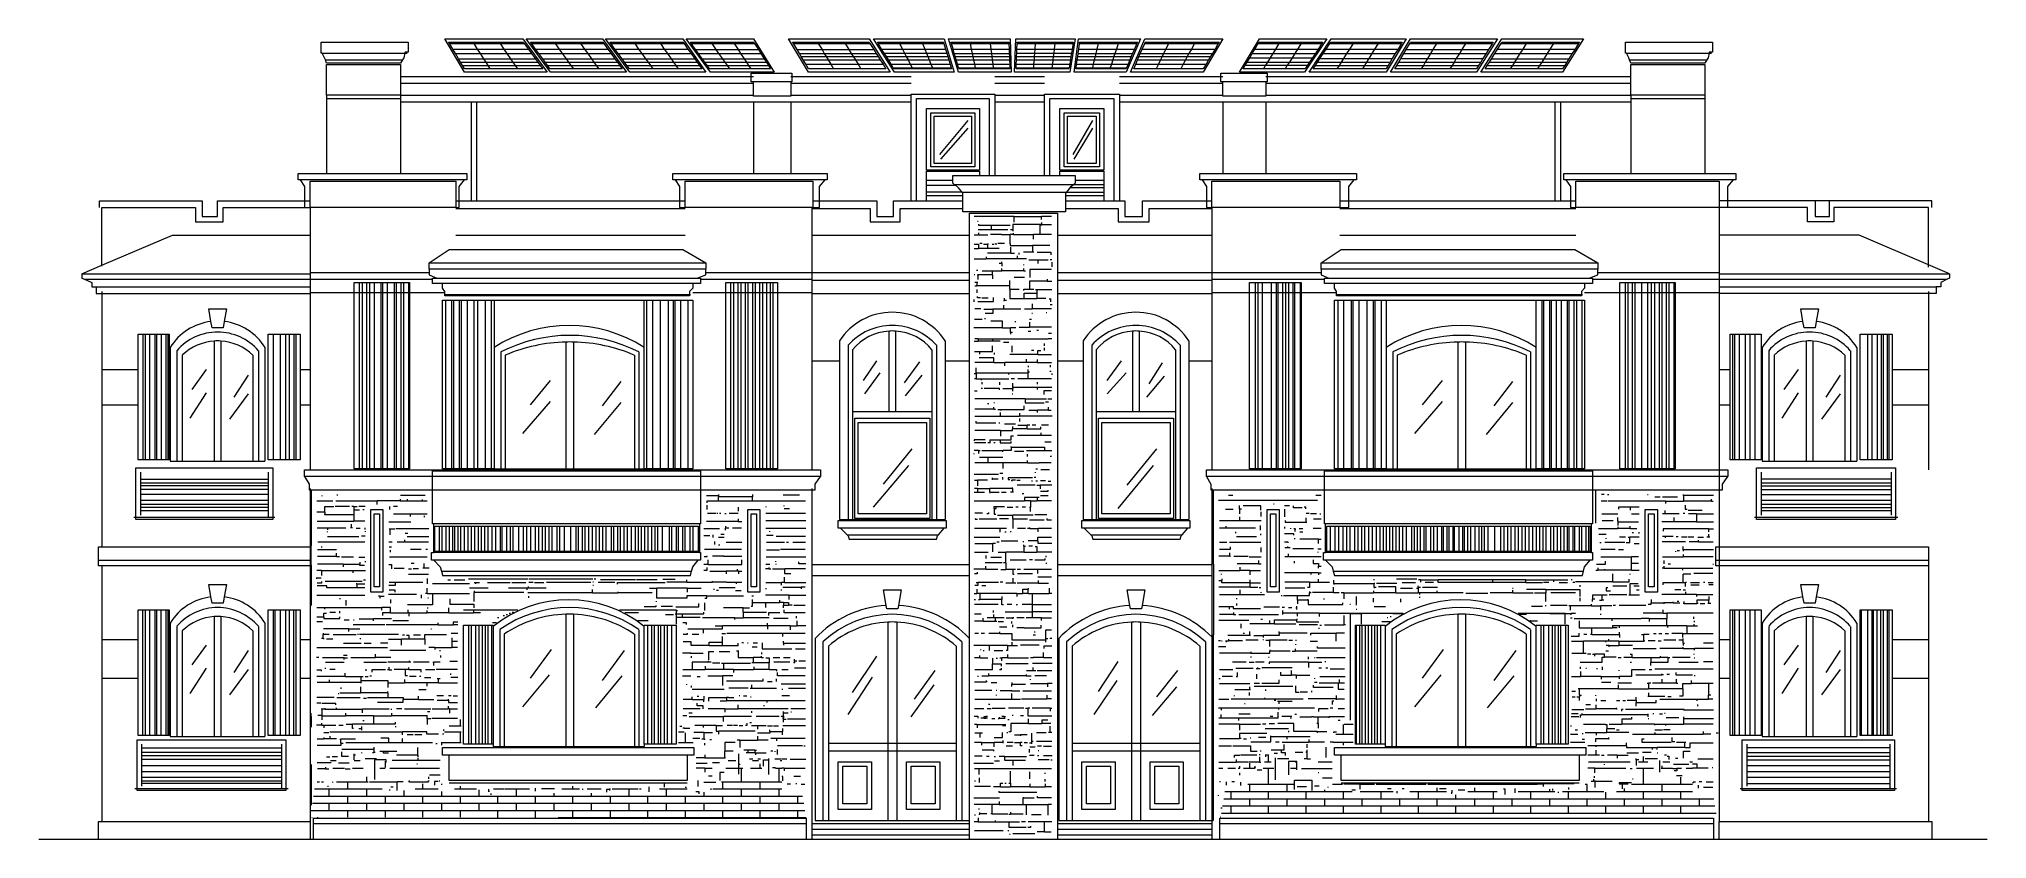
# Model space of a CAD drawing. Header units: millimetres. Extents: x 0 to 19989, y 0 to 8213.
import ezdxf

# ---------------------------------------------------------------- set-up
doc = ezdxf.new("R2010")
doc.units = ezdxf.units.MM
for name, color, linetype, lineweight in [('ARCH', 7, 'Continuous', 13), ('GLASS', 7, 'Continuous', 13), ('GROUND', 7, 'Continuous', 13), ('LOUVERS', 7, 'Continuous', 13), ('MASONRY', 7, 'Continuous', 13), ('SOLAR', 7, 'Continuous', 13), ('WINDOWS', 7, 'Continuous', 13)]:
    doc.layers.add(name, color=color, linetype=linetype, lineweight=lineweight)

msp = doc.modelspace()

# ---------------------------------------------------------------- linework, layer by layer
at = {"layer": 'ARCH', "color": 7, "lineweight": 13}
for p, q in [((2896, 8179), (3790, 8179)), ((2896, 8066), (2896, 8179)), ((2907, 8066), (2896, 8066)), ((2930, 8020), (2907, 8066)), ((2907, 8066), (3753, 8066)), ((2939, 7998), (2930, 8020)), ((2952, 7964), (2939, 7998)), ((2939, 7998), (3731, 7998)), ((3731, 7998), (3710, 7964)), ((3744, 8020), (3731, 7998)), ((3753, 8066), (3744, 8020)), ((3756, 8077), (3753, 8066)), ((3753, 8066), (3778, 8066)), ((3790, 8077), (3756, 8077)), ((3790, 8179), (3790, 8077)), ((16278, 8179), (17172, 8179)), ((16278, 8066), (16278, 8179)), ((16290, 8066), (16278, 8066)), ((16312, 8020), (16290, 8066)), ((16290, 8066), (17136, 8066)), ((16321, 7998), (16312, 8020)), ((16335, 7964), (16321, 7998)), ((16321, 7998), (17113, 7998)), ((17113, 7998), (17093, 7964)), ((17127, 8020), (17113, 7998)), ((17136, 8066), (17127, 8020)), ((17138, 8077), (17136, 8066)), ((17136, 8066), (17161, 8066)), ((17172, 8077), (17138, 8077)), ((17172, 8179), (17172, 8077)), ((3710, 7964), (2952, 7964)), ((2952, 7952), (3710, 7952)), ((2952, 7636), (2952, 7952)), ((3710, 7952), (3710, 7828)), ((3710, 7828), (3710, 7760)), ((3710, 7828), (7308, 7828)), ((7308, 7862), (7726, 7862)), ((7308, 7828), (7308, 7862)), ((7308, 7828), (7330, 7828)), ((7308, 7771), (7308, 7828)), ((7715, 7828), (7726, 7828)), ((7726, 7862), (7726, 7828)), ((7726, 7828), (8948, 7828)), ((7726, 7828), (7726, 7771)), ((9808, 7828), (10317, 7828)), ((11086, 7828), (12127, 7828)), ((12127, 7862), (12602, 7862)), ((12127, 7828), (12127, 7862)), ((12127, 7828), (12149, 7828)), ((12127, 7771), (12127, 7828)), ((12590, 7828), (12602, 7828)), ((12602, 7862), (12602, 7828)), ((12602, 7828), (16335, 7828)), ((12602, 7828), (12602, 7771)), ((17093, 7964), (16335, 7964)), ((16335, 7952), (17093, 7952)), ((16335, 7828), (16335, 7952)), ((16335, 7760), (16335, 7828)), ((17093, 7952), (17093, 7636)), ((3710, 7636), (2952, 7636)), ((2952, 7636), (2952, 7602)), ((2952, 7602), (3710, 7602)), ((2952, 7602), (2952, 6833)), ((3710, 7760), (3710, 7636)), ((3710, 7760), (7330, 7760)), ((3710, 7636), (3710, 7602)), ((3710, 7636), (7330, 7636)), ((3710, 7602), (3710, 7568)), ((7330, 7771), (7308, 7771)), ((7715, 7771), (7330, 7771)), ((7330, 7760), (7330, 7771)), ((7330, 7636), (7330, 7760)), ((7330, 7624), (7330, 7636)), ((7715, 7624), (7330, 7624)), ((7726, 7771), (7715, 7771)), ((7715, 7771), (7715, 7760)), ((7715, 7760), (8948, 7760)), ((7715, 7760), (7715, 7636)), ((7715, 7636), (8948, 7636)), ((7715, 7636), (7715, 7624)), ((8948, 7647), (9808, 7647)), ((8948, 7636), (8948, 7647)), ((8948, 7568), (8948, 7636)), ((9005, 7602), (9751, 7602)), ((9005, 6550), (9005, 7602)), ((9751, 7602), (9751, 6810)), ((9808, 7760), (10317, 7760)), ((9808, 7647), (9808, 7636)), ((9808, 7636), (10317, 7636)), ((9808, 7636), (9808, 7568)), ((10317, 7647), (11086, 7647)), ((10317, 7636), (10317, 7647)), ((10317, 7568), (10317, 7636)), ((10373, 7602), (11029, 7602)), ((10373, 6810), (10373, 7602)), ((11029, 7602), (11029, 6550)), ((11086, 7760), (12149, 7760)), ((11086, 7647), (11086, 7636)), ((11086, 7636), (12149, 7636)), ((11086, 7636), (11086, 7568)), ((12149, 7771), (12127, 7771)), ((12590, 7771), (12149, 7771)), ((12149, 7760), (12149, 7771)), ((12149, 7636), (12149, 7760)), ((12149, 7624), (12149, 7636)), ((12590, 7624), (12149, 7624)), ((12602, 7771), (12590, 7771)), ((12590, 7771), (12590, 7760)), ((12590, 7760), (16335, 7760)), ((12590, 7760), (12590, 7636)), ((12590, 7636), (16335, 7636)), ((12590, 7636), (12590, 7624)), ((16335, 7636), (16335, 7760)), ((17093, 7636), (16335, 7636)), ((16335, 7636), (16335, 7602)), ((16335, 7602), (17093, 7602)), ((16335, 7602), (16335, 7568)), ((17093, 7636), (17093, 7602)), ((17093, 7602), (17093, 6833)), ((3710, 7568), (3710, 6833)), ((3710, 7568), (4434, 7568)), ((4434, 7568), (4491, 7568)), ((4434, 7568), (4434, 6550)), ((4491, 7568), (7330, 7568)), ((4491, 7568), (4491, 6550)), ((7330, 7568), (7715, 7568)), ((7330, 7568), (7330, 6833)), ((7715, 7568), (8948, 7568)), ((7715, 7568), (7715, 6833)), ((8948, 6550), (8948, 7568)), ((9106, 7500), (9649, 7500)), ((9106, 6867), (9106, 7500)), ((9152, 7455), (9604, 7455)), ((9152, 6900), (9152, 7455)), ((9186, 7421), (9570, 7421)), ((9186, 6934), (9186, 7421)), ((9570, 7421), (9570, 6934)), ((9604, 7455), (9604, 6900)), ((9649, 7500), (9649, 6867)), ((9808, 7568), (10317, 7568)), ((9808, 7568), (9808, 6810)), ((10317, 6810), (10317, 7568)), ((10475, 7500), (10928, 7500)), ((10475, 6867), (10475, 7500)), ((10520, 7455), (10882, 7455)), ((10520, 6900), (10520, 7455)), ((10554, 7421), (10848, 7421)), ((10554, 6934), (10554, 7421)), ((10848, 7421), (10848, 6934)), ((10882, 7455), (10882, 6900)), ((10928, 7500), (10928, 6867)), ((11086, 7568), (12149, 7568)), ((11086, 7568), (11086, 6550)), ((12149, 7568), (12590, 7568)), ((12149, 7568), (12149, 6833)), ((12590, 7568), (15554, 7568)), ((12590, 7568), (12590, 6833)), ((15554, 7568), (15611, 7568)), ((15554, 7568), (15554, 6550)), ((15611, 7568), (16335, 7568)), ((15611, 7568), (15611, 6550)), ((16335, 7568), (16335, 6833)), ((2658, 6833), (2952, 6833)), ((2658, 6765), (2658, 6833)), ((2952, 6833), (3710, 6833)), ((3710, 6833), (4389, 6833)), ((4389, 6833), (4389, 6765)), ((6505, 6833), (7330, 6833)), ((6505, 6765), (6505, 6833)), ((7330, 6833), (7715, 6833)), ((7715, 6833), (8088, 6833)), ((8088, 6833), (8088, 6765)), ((9649, 6867), (9106, 6867)), ((9106, 6855), (9649, 6855)), ((9106, 6762), (9106, 6855)), ((9604, 6900), (9152, 6900)), ((9570, 6934), (9186, 6934)), ((9378, 6810), (9649, 6810)), ((9378, 6762), (9378, 6810)), ((9649, 6855), (9649, 6810)), ((9649, 6810), (9751, 6810)), ((9751, 6810), (9808, 6810)), ((9808, 6810), (10317, 6810)), ((10317, 6810), (10373, 6810)), ((10373, 6810), (10475, 6810)), ((10928, 6867), (10475, 6867)), ((10475, 6855), (10928, 6855)), ((10475, 6810), (10475, 6855)), ((10475, 6810), (10633, 6810)), ((10882, 6900), (10520, 6900)), ((10848, 6934), (10554, 6934)), ((10633, 6810), (10633, 6762)), ((10928, 6855), (10928, 6762)), ((11912, 6833), (12149, 6833)), ((11912, 6765), (11912, 6833)), ((12149, 6833), (12590, 6833)), ((12590, 6833), (13518, 6833)), ((13518, 6833), (13518, 6765)), ((15645, 6833), (16335, 6833)), ((15645, 6765), (15645, 6833)), ((16335, 6833), (17093, 6833)), ((17093, 6833), (17410, 6833)), ((17410, 6833), (17410, 6765)), ((2681, 6765), (2658, 6765)), ((4367, 6765), (2681, 6765)), ((2681, 6765), (2726, 6697)), ((2726, 6697), (2726, 6550)), ((2783, 6753), (4276, 6753)), ((2783, 6550), (2783, 6753)), ((4276, 6753), (4276, 6550)), ((4310, 6697), (4367, 6765)), ((4310, 6550), (4310, 6697)), ((4389, 6765), (4367, 6765)), ((6527, 6765), (6505, 6765)), ((8066, 6765), (6527, 6765)), ((6527, 6765), (6572, 6697)), ((6572, 6697), (6572, 6550)), ((6629, 6753), (7941, 6753)), ((6629, 6550), (6629, 6753)), ((7941, 6753), (7941, 6482)), ((8009, 6697), (8066, 6765)), ((8009, 6550), (8009, 6697)), ((8088, 6765), (8066, 6765)), ((9106, 6711), (9106, 6762)), ((9106, 6643), (9106, 6711)), ((9106, 6607), (9106, 6643)), ((9106, 6550), (9106, 6607)), ((9378, 6731), (9378, 6762)), ((9392, 6719), (9378, 6731)), ((9389, 6719), (9392, 6719)), ((9403, 6711), (9392, 6719)), ((9392, 6719), (10619, 6719)), ((9434, 6686), (9403, 6711)), ((9468, 6643), (9434, 6686)), ((9471, 6640), (9468, 6643)), ((9468, 6640), (9471, 6640)), ((9480, 6629), (9471, 6640)), ((9471, 6640), (10541, 6640)), ((9480, 6607), (9480, 6629)), ((9480, 6550), (9480, 6607)), ((10541, 6640), (10532, 6629)), ((10532, 6629), (10532, 6607)), ((10532, 6607), (10532, 6550)), ((10542, 6641), (10541, 6640)), ((10541, 6640), (10543, 6640)), ((10577, 6686), (10542, 6641)), ((10580, 6688), (10577, 6686)), ((10617, 6718), (10580, 6688)), ((10619, 6719), (10617, 6718)), ((10633, 6731), (10619, 6719)), ((10619, 6719), (10622, 6719)), ((10633, 6762), (10633, 6731)), ((10928, 6762), (10928, 6718)), ((10928, 6718), (10928, 6688)), ((10928, 6688), (10928, 6641)), ((10928, 6641), (10928, 6607)), ((10928, 6607), (10928, 6550)), ((11934, 6765), (11912, 6765)), ((13495, 6765), (11934, 6765)), ((11934, 6765), (11980, 6697)), ((11980, 6697), (11980, 6550)), ((12036, 6753), (13348, 6753)), ((12036, 6550), (12036, 6753)), ((13348, 6753), (13348, 6550)), ((13439, 6697), (13495, 6765)), ((13439, 6550), (13439, 6697)), ((13518, 6765), (13495, 6765)), ((15667, 6765), (15645, 6765)), ((17387, 6765), (15667, 6765)), ((15667, 6765), (15713, 6697)), ((15713, 6697), (15713, 6550)), ((15769, 6753), (17240, 6753)), ((15769, 6550), (15769, 6753)), ((17240, 6753), (17240, 6550)), ((17330, 6697), (17387, 6765)), ((17330, 6550), (17330, 6697)), ((17410, 6765), (17387, 6765)), ((622, 6482), (622, 6550)), ((622, 6550), (1674, 6550)), ((645, 5890), (645, 6482)), ((645, 6482), (1606, 6482)), ((1606, 6482), (1606, 6335)), ((1674, 6550), (1674, 6391)), ((1833, 6391), (1833, 6550)), ((1833, 6550), (2726, 6550)), ((1889, 6335), (1889, 6482)), ((1889, 6482), (2726, 6482)), ((2726, 6550), (2783, 6550)), ((2726, 6550), (2726, 6482)), ((2726, 6482), (2783, 6482)), ((2783, 6482), (2783, 6550)), ((2783, 6482), (2783, 6199)), ((4276, 6482), (2783, 6482)), ((4276, 6550), (4310, 6550)), ((4276, 6550), (4276, 6482)), ((4276, 6482), (4310, 6482)), ((4276, 6471), (6629, 6471)), ((4310, 6550), (4434, 6550)), ((4310, 6482), (4310, 6550)), ((4434, 6550), (4491, 6550)), ((4491, 6550), (6572, 6550)), ((6572, 6550), (6629, 6550)), ((6572, 6550), (6572, 6482)), ((6572, 6482), (6629, 6482)), ((6629, 6482), (6629, 6550)), ((7930, 6482), (6629, 6482)), ((7930, 6482), (7930, 6471)), ((7941, 6482), (7930, 6482)), ((7930, 6471), (7930, 6199)), ((7930, 6471), (8529, 6471)), ((7941, 6482), (8009, 6482)), ((7952, 6550), (8009, 6550)), ((8009, 6550), (8597, 6550)), ((8009, 6482), (8009, 6550)), ((8529, 6471), (8529, 6335)), ((8597, 6550), (8597, 6391)), ((8767, 6391), (8767, 6550)), ((8767, 6550), (8948, 6550)), ((8835, 6335), (8835, 6471)), ((8835, 6471), (9480, 6471)), ((8948, 6550), (9005, 6550)), ((9005, 6550), (9106, 6550)), ((9106, 6550), (9480, 6550)), ((9480, 6471), (9480, 6550)), ((9480, 6437), (9480, 6471)), ((10532, 6437), (9480, 6437)), ((9548, 6425), (10452, 6425)), ((9548, 6199), (9548, 6425)), ((10452, 6425), (10452, 6199)), ((10532, 6550), (10532, 6471)), ((10532, 6550), (10928, 6550)), ((10532, 6471), (10532, 6437)), ((10532, 6471), (11075, 6471)), ((10928, 6550), (11029, 6550)), ((11029, 6550), (11086, 6550)), ((11075, 6471), (11075, 6335)), ((11086, 6550), (11143, 6550)), ((11143, 6550), (11143, 6391)), ((11324, 6391), (11324, 6550)), ((11324, 6550), (11980, 6550)), ((11391, 6335), (11391, 6471)), ((11391, 6471), (12036, 6471)), ((11980, 6550), (12036, 6550)), ((11980, 6550), (11980, 6482)), ((11980, 6482), (12036, 6482)), ((12036, 6482), (12036, 6550)), ((12036, 6482), (12036, 6471)), ((13348, 6482), (12036, 6482)), ((12036, 6471), (12036, 6199)), ((13348, 6550), (13439, 6550)), ((13348, 6550), (13348, 6482)), ((13348, 6482), (13439, 6482)), ((13348, 6471), (15769, 6471)), ((13439, 6550), (15554, 6550)), ((13439, 6482), (13439, 6550)), ((15554, 6550), (15611, 6550)), ((15611, 6550), (15713, 6550)), ((15713, 6550), (15769, 6550)), ((15713, 6550), (15713, 6482)), ((15713, 6482), (15769, 6482)), ((15769, 6482), (15769, 6550)), ((17240, 6482), (15769, 6482)), ((17330, 6550), (17240, 6550)), ((17240, 6550), (17240, 6482)), ((17330, 6482), (17240, 6482)), ((17240, 6482), (17240, 6199)), ((18224, 6550), (17330, 6550)), ((17330, 6482), (17330, 6550)), ((18145, 6482), (17330, 6482)), ((18145, 6335), (18145, 6482)), ((18371, 6550), (18224, 6550)), ((18224, 6550), (18224, 6391)), ((19423, 6550), (18371, 6550)), ((18371, 6391), (18371, 6550)), ((19389, 6482), (18416, 6482)), ((18416, 6482), (18416, 6335)), ((19389, 5895), (19389, 6482)), ((19423, 6482), (19423, 6550)), ((645, 5890), (1369, 6199)), ((1369, 6199), (2783, 6199)), ((1606, 6335), (1889, 6335)), ((1674, 6391), (1833, 6391)), ((2783, 6199), (2783, 5814)), ((4276, 6199), (6629, 6199)), ((7930, 6199), (7930, 5814)), ((7930, 6199), (9548, 6199)), ((8529, 6335), (8835, 6335)), ((8597, 6391), (8767, 6391)), ((9548, 5814), (9548, 6199)), ((10452, 6199), (10452, 5814)), ((10452, 6199), (12036, 6199)), ((11075, 6335), (11391, 6335)), ((11143, 6391), (11324, 6391)), ((12036, 6199), (12036, 5814)), ((13348, 6199), (15769, 6199)), ((18676, 6199), (17240, 6199)), ((17240, 6199), (17240, 5814)), ((18416, 6335), (18145, 6335)), ((18224, 6391), (18371, 6391)), ((19389, 5895), (18676, 6199)), ((4005, 5916), (4208, 6052)), ((4208, 6052), (6606, 6052)), ((6606, 6052), (6844, 5916)), ((13156, 5916), (13360, 6052)), ((13360, 6052), (15758, 6052)), ((15758, 6052), (15995, 5916)), ((441, 5803), (645, 5890)), ((441, 5803), (441, 5758)), ((441, 5803), (2783, 5803)), ((645, 5882), (645, 5890)), ((2783, 5814), (2783, 5803)), ((2783, 5814), (4005, 5814)), ((2783, 5803), (2783, 5747)), ((4005, 5916), (6844, 5916)), ((4005, 5848), (4005, 5916)), ((6844, 5848), (4005, 5848)), ((4005, 5848), (4005, 5814)), ((4005, 5814), (4005, 5792)), ((6844, 5916), (6844, 5848)), ((6844, 5814), (6844, 5848)), ((6844, 5814), (7930, 5814)), ((6844, 5792), (6844, 5814)), ((7930, 5814), (7930, 5747)), ((7930, 5814), (9548, 5814)), ((9548, 5735), (9548, 5814)), ((10452, 5814), (10452, 5735)), ((10452, 5814), (12036, 5814)), ((12036, 5814), (12036, 5747)), ((12036, 5814), (13156, 5814)), ((13156, 5916), (15995, 5916)), ((13156, 5848), (13156, 5916)), ((15995, 5848), (13156, 5848)), ((13156, 5848), (13156, 5814)), ((13156, 5814), (13156, 5792)), ((15995, 5916), (15995, 5848)), ((15995, 5814), (15995, 5848)), ((15995, 5814), (17240, 5814)), ((15995, 5792), (15995, 5814)), ((17240, 5814), (17240, 5803)), ((17240, 5803), (19604, 5803)), ((17240, 5803), (17240, 5747)), ((19389, 5871), (19389, 5895)), ((19604, 5803), (19389, 5895)), ((19604, 5803), (19604, 5758)), ((441, 5758), (467, 5747)), ((467, 5747), (543, 5713)), ((467, 5747), (2783, 5747)), ((543, 5713), (543, 5667)), ((543, 5667), (588, 5667)), ((588, 5667), (588, 5600)), ((588, 5667), (2783, 5667)), ((588, 5600), (645, 5600)), ((645, 5622), (645, 5600)), ((645, 5600), (645, 4819)), ((645, 5600), (2783, 5600)), ((2783, 5747), (2783, 5667)), ((2783, 5747), (4038, 5747)), ((2783, 5667), (2783, 5622)), ((2783, 5622), (2783, 5611)), ((2783, 5611), (2783, 5600)), ((2783, 5611), (3235, 5611)), ((2783, 5600), (2783, 4819)), ((3235, 5611), (3286, 5611)), ((3286, 5611), (3316, 5611)), ((3316, 5611), (3362, 5611)), ((3362, 5611), (3391, 5611)), ((3391, 5611), (3441, 5611)), ((3441, 5611), (3507, 5611)), ((3507, 5611), (3526, 5611)), ((3526, 5611), (3574, 5611)), ((3574, 5611), (3643, 5611)), ((3643, 5611), (3664, 5611)), ((3664, 5611), (3712, 5611)), ((3712, 5611), (3740, 5611)), ((3740, 5611), (3791, 5611)), ((3791, 5611), (3801, 5611)), ((3801, 5611), (4163, 5611)), ((4005, 5792), (4084, 5758)), ((4038, 5758), (4084, 5758)), ((4038, 5747), (4038, 5758)), ((4038, 5701), (4038, 5747)), ((4140, 5701), (4038, 5701)), ((4084, 5758), (6753, 5758)), ((6708, 5701), (4140, 5701)), ((4140, 5656), (4140, 5701)), ((4163, 5622), (4140, 5656)), ((4163, 5611), (4163, 5622)), ((4163, 5588), (4163, 5611)), ((6708, 5656), (6674, 5622)), ((6674, 5622), (6674, 5588)), ((6787, 5701), (6708, 5701)), ((6708, 5701), (6708, 5656)), ((6708, 5611), (7048, 5611)), ((6753, 5758), (6844, 5792)), ((6753, 5758), (6787, 5758)), ((6787, 5758), (6787, 5747)), ((6787, 5747), (7930, 5747)), ((6787, 5747), (6787, 5701)), ((7048, 5611), (7097, 5611)), ((7097, 5611), (7128, 5611)), ((7128, 5611), (7172, 5611)), ((7172, 5611), (7202, 5611)), ((7202, 5611), (7246, 5611)), ((7246, 5611), (7274, 5611)), ((7274, 5611), (7322, 5611)), ((7322, 5611), (7350, 5611)), ((7350, 5611), (7394, 5611)), ((7394, 5611), (7424, 5611)), ((7424, 5611), (7464, 5611)), ((7464, 5611), (7501, 5611)), ((7501, 5611), (7530, 5611)), ((7530, 5611), (7579, 5611)), ((7579, 5611), (7930, 5611)), ((7930, 5747), (7930, 5735)), ((7930, 5735), (7930, 5611)), ((7930, 5735), (9548, 5735)), ((7930, 5611), (7930, 5600)), ((7930, 5600), (7930, 4910)), ((7930, 5600), (9548, 5600)), ((9548, 5600), (9548, 5735)), ((9548, 4910), (9548, 5600)), ((10452, 5735), (10452, 5600)), ((10452, 5735), (12036, 5735)), ((10452, 5600), (10452, 4910)), ((10452, 5600), (12036, 5600)), ((12036, 5747), (12036, 5735)), ((12036, 5747), (13190, 5747)), ((12036, 5735), (12036, 5611)), ((12036, 5611), (12036, 5600)), ((12036, 5611), (12421, 5611)), ((12036, 5600), (12036, 4910)), ((12421, 5611), (12478, 5611)), ((12478, 5611), (12506, 5611)), ((12506, 5611), (12552, 5611)), ((12552, 5611), (12642, 5611)), ((12642, 5611), (12695, 5611)), ((12695, 5611), (12712, 5611)), ((12712, 5611), (12761, 5611)), ((12761, 5611), (12790, 5611)), ((12790, 5611), (12820, 5611)), ((12820, 5611), (12865, 5611)), ((12865, 5611), (12883, 5611)), ((12883, 5611), (12941, 5611)), ((12941, 5611), (12952, 5611)), ((12952, 5611), (13314, 5611)), ((13156, 5792), (13235, 5758)), ((13190, 5758), (13235, 5758)), ((13190, 5747), (13190, 5758)), ((13190, 5701), (13190, 5747)), ((13292, 5701), (13190, 5701)), ((13235, 5758), (15905, 5758)), ((15860, 5701), (13292, 5701)), ((13292, 5656), (13292, 5701)), ((13314, 5622), (13292, 5656)), ((13314, 5611), (13314, 5622)), ((13314, 5588), (13314, 5611)), ((15860, 5656), (15826, 5622)), ((15826, 5622), (15826, 5588)), ((15939, 5701), (15860, 5701)), ((15860, 5701), (15860, 5656)), ((15860, 5611), (16222, 5611)), ((15905, 5758), (15995, 5792)), ((15905, 5758), (15939, 5758)), ((15939, 5758), (15939, 5747)), ((15939, 5747), (17240, 5747)), ((15939, 5747), (15939, 5701)), ((16222, 5611), (16274, 5611)), ((16274, 5611), (16302, 5611)), ((16302, 5611), (16348, 5611)), ((16348, 5611), (16375, 5611)), ((16375, 5611), (16442, 5611)), ((16442, 5611), (16505, 5611)), ((16505, 5611), (16541, 5611)), ((16541, 5611), (16577, 5611)), ((16577, 5611), (16626, 5611)), ((16626, 5611), (16651, 5611)), ((16651, 5611), (16696, 5611)), ((16696, 5611), (16725, 5611)), ((16725, 5611), (16774, 5611)), ((16774, 5611), (16787, 5611)), ((16787, 5611), (17240, 5611)), ((17240, 5747), (19581, 5747)), ((17240, 5747), (17240, 5667)), ((17240, 5667), (19468, 5667)), ((17240, 5667), (17240, 5622)), ((17240, 5622), (17240, 5611)), ((17240, 5611), (17240, 5600)), ((17240, 5600), (17240, 4819)), ((19389, 5600), (17240, 5600)), ((19389, 5622), (19389, 5600)), ((19389, 5600), (19389, 4819)), ((19468, 5600), (19389, 5600)), ((19514, 5667), (19468, 5667)), ((19468, 5667), (19468, 5600)), ((19581, 5747), (19514, 5713)), ((19514, 5713), (19514, 5667)), ((19604, 5758), (19581, 5747)), ((4163, 5577), (4163, 5588)), ((4163, 5588), (6674, 5588)), ((6674, 5577), (4163, 5577)), ((4672, 5532), (6210, 5532)), ((6210, 5532), (6234, 5532)), ((6234, 5532), (6294, 5532)), ((6294, 5532), (6374, 5532)), ((6374, 5532), (6455, 5532)), ((6455, 5532), (6508, 5532)), ((6508, 5532), (6524, 5532)), ((6524, 5532), (6583, 5532)), ((6583, 5532), (6659, 5532)), ((6659, 5532), (6674, 5532)), ((6674, 5588), (6674, 5577)), ((6674, 5588), (6686, 5588)), ((13314, 5577), (13314, 5588)), ((13314, 5588), (15826, 5588)), ((15826, 5577), (13314, 5577)), ((13326, 5532), (13387, 5532)), ((13387, 5532), (13465, 5532)), ((13465, 5532), (13480, 5532)), ((13480, 5532), (13544, 5532)), ((13544, 5532), (13625, 5532)), ((13625, 5532), (13691, 5532)), ((13691, 5532), (13708, 5532)), ((13708, 5532), (13772, 5532)), ((13772, 5532), (13824, 5532)), ((13824, 5532), (15362, 5532)), ((15362, 5532), (15422, 5532)), ((15422, 5532), (15439, 5532)), ((15439, 5532), (15499, 5532)), ((15499, 5532), (15516, 5532)), ((15516, 5532), (15568, 5532)), ((15568, 5532), (15619, 5532)), ((15619, 5532), (15681, 5532)), ((15681, 5532), (15699, 5532)), ((15699, 5532), (15749, 5532)), ((15749, 5532), (15775, 5532)), ((15775, 5532), (15826, 5532)), ((15826, 5588), (15826, 5577)), ((15826, 5588), (15837, 5588)), ((645, 4819), (645, 4457)), ((645, 4819), (1018, 4819)), ((2681, 4819), (2783, 4819)), ((2783, 4819), (2783, 4457)), ((7930, 4910), (7930, 3790)), ((7930, 4910), (8213, 4910)), ((9299, 4910), (9548, 4910)), ((9548, 2817), (9548, 4910)), ((10452, 4910), (10452, 2817)), ((10452, 4910), (10713, 4910)), ((11799, 4910), (12036, 4910)), ((12036, 4910), (12036, 3790)), ((17240, 4819), (17240, 4457)), ((17240, 4819), (17353, 4819)), ((19016, 4819), (19389, 4819)), ((19389, 4819), (19389, 4457)), ((645, 4457), (645, 2998)), ((645, 4457), (1018, 4457)), ((2681, 4457), (2783, 4457)), ((2783, 4457), (2783, 3790)), ((17240, 4457), (17240, 3790)), ((17240, 4457), (17353, 4457)), ((19016, 4457), (19389, 4457)), ((19389, 4457), (19389, 3790)), ((995, 3812), (2398, 3812)), ((995, 3303), (995, 3812)), ((2398, 3812), (2398, 3303)), ((17624, 3812), (19050, 3812)), ((17624, 3303), (17624, 3812)), ((19050, 3812), (19050, 3303)), ((1041, 3767), (1041, 3695)), ((1041, 3695), (1041, 3655)), ((1041, 3695), (2353, 3695)), ((1041, 3655), (1041, 3628)), ((1041, 3655), (2353, 3655)), ((1041, 3628), (1041, 3591)), ((1041, 3628), (2353, 3628)), ((2353, 3767), (2353, 3695)), ((2353, 3695), (2353, 3655)), ((2353, 3655), (2353, 3628)), ((2353, 3628), (2353, 3591)), ((2726, 3790), (2783, 3790)), ((2726, 3722), (2726, 3790)), ((4038, 3722), (2726, 3722)), ((2726, 3722), (2771, 3643)), ((2771, 3643), (2771, 3586)), ((2783, 3790), (7930, 3790)), ((4038, 3778), (6787, 3778)), ((4038, 3722), (4038, 3778)), ((6787, 3722), (4038, 3722)), ((4038, 3586), (4038, 3722)), ((6787, 3778), (6787, 3722)), ((8020, 3722), (6787, 3722)), ((6787, 3722), (6787, 3586)), ((7930, 3790), (8020, 3790)), ((7964, 3643), (8020, 3722)), ((7964, 3586), (7964, 3643)), ((8020, 3790), (8020, 3722)), ((11980, 3790), (12036, 3790)), ((11980, 3722), (11980, 3790)), ((13190, 3722), (11980, 3722)), ((11980, 3722), (12025, 3643)), ((12025, 3643), (12025, 3586)), ((12036, 3790), (17240, 3790)), ((13190, 3778), (15939, 3778)), ((13190, 3722), (13190, 3778)), ((15939, 3722), (13190, 3722)), ((13190, 3586), (13190, 3722)), ((15939, 3778), (15939, 3722)), ((17240, 3722), (15939, 3722)), ((15939, 3722), (15939, 3586)), ((17240, 3790), (17240, 3722)), ((17240, 3790), (17330, 3790)), ((17240, 3722), (17240, 3597)), ((17330, 3722), (17240, 3722)), ((17274, 3643), (17330, 3722)), ((17274, 3586), (17274, 3643)), ((17330, 3790), (17330, 3722)), ((17670, 3767), (17670, 3696)), ((17670, 3696), (17670, 3655)), ((17670, 3696), (19005, 3696)), ((17670, 3655), (17670, 3624)), ((17670, 3655), (19005, 3655)), ((17670, 3624), (17670, 3587)), ((17670, 3624), (19005, 3624)), ((19005, 3767), (19005, 3696)), ((19005, 3696), (19005, 3655)), ((19005, 3655), (19005, 3624)), ((19005, 3624), (19005, 3587)), ((1041, 3591), (1041, 3539)), ((1041, 3591), (2353, 3591)), ((1041, 3539), (1041, 3477)), ((1041, 3539), (2353, 3539)), ((1041, 3477), (1041, 3437)), ((1041, 3477), (2353, 3477)), ((1041, 3437), (1041, 3406)), ((1041, 3437), (2353, 3437)), ((1041, 3406), (1041, 3371)), ((1041, 3406), (2353, 3406)), ((2353, 3591), (2353, 3539)), ((2353, 3539), (2353, 3477)), ((2353, 3477), (2353, 3437)), ((2353, 3437), (2353, 3406)), ((2353, 3406), (2353, 3371)), ((2771, 3586), (2783, 3586)), ((2783, 3597), (2783, 3586)), ((2783, 3586), (2783, 2998)), ((2783, 3586), (4038, 3586)), ((4038, 3586), (6787, 3586)), ((4038, 3235), (4038, 3586)), ((6787, 3586), (7930, 3586)), ((6787, 3586), (6787, 3235)), ((7930, 3597), (7930, 3586)), ((7930, 3586), (7930, 2817)), ((7930, 3586), (7964, 3586)), ((12025, 3586), (12036, 3586)), ((12036, 3597), (12036, 3586)), ((12036, 3586), (12036, 2817)), ((12036, 3586), (13190, 3586)), ((13190, 3586), (15939, 3586)), ((13190, 3235), (13190, 3586)), ((15939, 3586), (17240, 3586)), ((15939, 3586), (15939, 3235)), ((17240, 3597), (17240, 3586)), ((17240, 3586), (17240, 2998)), ((17240, 3586), (17274, 3586)), ((17670, 3587), (17670, 3537)), ((17670, 3587), (19005, 3587)), ((17670, 3537), (17670, 3477)), ((17670, 3537), (19005, 3537)), ((17670, 3477), (17670, 3439)), ((17670, 3477), (19005, 3477)), ((17670, 3439), (17670, 3404)), ((17670, 3439), (19005, 3439)), ((17670, 3404), (17670, 3371)), ((17670, 3404), (19005, 3404)), ((19005, 3587), (19005, 3537)), ((19005, 3537), (19005, 3477)), ((19005, 3477), (19005, 3439)), ((19005, 3439), (19005, 3404)), ((19005, 3404), (19005, 3371)), ((973, 3303), (995, 3303)), ((995, 3281), (995, 3303)), ((995, 3303), (2353, 3303)), ((2398, 3281), (995, 3281)), ((1041, 3371), (1041, 3326)), ((1041, 3371), (2353, 3371)), ((2353, 3371), (2353, 3303)), ((2353, 3303), (2398, 3303)), ((2398, 3303), (2398, 3281)), ((2398, 3303), (2421, 3303)), ((3405, 3382), (3529, 3382)), ((3405, 2534), (3405, 3382)), ((3439, 3337), (3495, 3337)), ((3439, 2590), (3439, 3337)), ((3495, 3337), (3495, 2590)), ((3529, 3382), (3529, 2534)), ((4050, 3235), (4038, 3235)), ((6776, 3235), (4050, 3235)), ((4050, 2941), (4050, 3235)), ((6787, 3235), (6776, 3235)), ((6776, 3235), (6776, 2941)), ((7274, 3382), (7398, 3382)), ((7274, 2534), (7274, 3382)), ((7308, 3337), (7364, 3337)), ((7308, 2590), (7308, 3337)), ((7364, 3337), (7364, 2590)), ((7398, 3382), (7398, 2534)), ((8201, 3269), (9310, 3269)), ((8201, 3190), (8201, 3269)), ((9310, 3269), (9310, 3190)), ((10701, 3269), (11810, 3269)), ((10701, 3190), (10701, 3269)), ((11810, 3269), (11810, 3190)), ((12602, 3382), (12726, 3382)), ((12602, 2534), (12602, 3382)), ((12636, 3337), (12692, 3337)), ((12636, 2590), (12636, 3337)), ((12692, 3337), (12692, 2590)), ((12726, 3382), (12726, 2534)), ((13201, 3235), (13190, 3235)), ((15928, 3235), (13201, 3235)), ((13201, 2941), (13201, 3235)), ((15939, 3235), (15928, 3235)), ((15928, 3235), (15928, 2941)), ((16482, 3382), (16606, 3382)), ((16482, 2534), (16482, 3382)), ((16516, 3337), (16572, 3337)), ((16516, 2590), (16516, 3337)), ((16572, 3337), (16572, 2590)), ((16606, 3382), (16606, 2534)), ((17602, 3303), (17624, 3303)), ((17624, 3281), (17624, 3303)), ((17624, 3303), (19050, 3303)), ((19050, 3281), (17624, 3281)), ((17670, 3371), (17670, 3326)), ((17670, 3371), (19005, 3371)), ((19005, 3371), (19005, 3326)), ((19050, 3303), (19050, 3281)), ((19050, 3303), (19072, 3303)), ((8224, 3190), (8201, 3190)), ((9287, 3190), (8224, 3190)), ((8224, 3190), (8292, 3122)), ((8292, 3122), (8303, 3111)), ((8292, 3122), (9229, 3122)), ((8303, 3111), (8314, 3077)), ((8314, 3077), (9208, 3077)), ((9208, 3077), (9219, 3111)), ((9219, 3111), (9229, 3122)), ((9229, 3122), (9287, 3190)), ((9229, 3122), (9231, 3122)), ((9310, 3190), (9287, 3190)), ((10724, 3190), (10701, 3190)), ((11787, 3190), (10724, 3190)), ((10724, 3190), (10792, 3122)), ((10792, 3122), (10803, 3111)), ((10792, 3122), (11729, 3122)), ((10803, 3111), (10814, 3077)), ((10814, 3077), (11708, 3077)), ((11708, 3077), (11719, 3111)), ((11719, 3111), (11729, 3122)), ((11729, 3122), (11787, 3190)), ((11729, 3122), (11731, 3122)), ((11810, 3190), (11787, 3190)), ((611, 2998), (645, 2998)), ((611, 2862), (611, 2998)), ((611, 2805), (611, 2862)), ((611, 2862), (2783, 2862)), ((645, 2805), (611, 2805)), ((645, 2998), (2783, 2998)), ((645, 2805), (645, 2048)), ((2783, 2805), (645, 2805)), ((2783, 2998), (2783, 2862)), ((2783, 2862), (2783, 2805)), ((2783, 2805), (2783, 2048)), ((4027, 2941), (4050, 2941)), ((4027, 2862), (4027, 2941)), ((4050, 2862), (4027, 2862)), ((6776, 2941), (4050, 2941)), ((6765, 2862), (4050, 2862)), ((4050, 2862), (4118, 2794)), ((6708, 2794), (6765, 2862)), ((6787, 2862), (6765, 2862)), ((6776, 2941), (6787, 2941)), ((6787, 2941), (6787, 2862)), ((7930, 2817), (7930, 2704)), ((7930, 2817), (9548, 2817)), ((9548, 2704), (9548, 2817)), ((10452, 2817), (10452, 2704)), ((10452, 2817), (12036, 2817)), ((12036, 2817), (12036, 2704)), ((13179, 2941), (13201, 2941)), ((13179, 2862), (13179, 2941)), ((13201, 2862), (13179, 2862)), ((15928, 2941), (13201, 2941)), ((15916, 2862), (13201, 2862)), ((13201, 2862), (13269, 2794)), ((15860, 2794), (15916, 2862)), ((15939, 2862), (15916, 2862)), ((15928, 2941), (15939, 2941)), ((15939, 2941), (15939, 2862)), ((17206, 2998), (17240, 2998)), ((17206, 2862), (17206, 2998)), ((17206, 2805), (17206, 2862)), ((17206, 2862), (17240, 2862)), ((17240, 2805), (17206, 2805)), ((17240, 2998), (19389, 2998)), ((17240, 2998), (17240, 2862)), ((17240, 2862), (19389, 2862)), ((17240, 2862), (17240, 2805)), ((17240, 2805), (17240, 2048)), ((19389, 2805), (17240, 2805)), ((19389, 2998), (19389, 2862)), ((19389, 2862), (19389, 2805)), ((19389, 2805), (19389, 2048)), ((4118, 2794), (4129, 2749)), ((4129, 2749), (4140, 2704)), ((4129, 2749), (6697, 2749)), ((4140, 2704), (6686, 2704)), ((6686, 2704), (6697, 2749)), ((6697, 2749), (6708, 2794)), ((7930, 2704), (7930, 158)), ((7930, 2704), (9548, 2704)), ((9548, 2059), (9548, 2704)), ((10452, 2704), (10452, 158)), ((10452, 2704), (12036, 2704)), ((12036, 2704), (12036, 2071)), ((13269, 2794), (13281, 2749)), ((13281, 2749), (13292, 2704)), ((13281, 2749), (15848, 2749)), ((13292, 2704), (15837, 2704)), ((15837, 2704), (15848, 2749)), ((15848, 2749), (15860, 2794)), ((3529, 2534), (3405, 2534)), ((3495, 2590), (3439, 2590)), ((7398, 2534), (7274, 2534)), ((7364, 2590), (7308, 2590)), ((12726, 2534), (12602, 2534)), ((12692, 2590), (12636, 2590)), ((16606, 2534), (16482, 2534)), ((16572, 2590), (16516, 2590)), ((645, 2048), (645, 1652)), ((645, 2048), (1018, 2048)), ((2681, 2048), (2783, 2048)), ((2783, 2048), (2783, 1652)), ((9548, 192), (9548, 2059)), ((12036, 2071), (12036, 192)), ((17240, 2048), (17240, 1652)), ((17240, 2048), (17353, 2048)), ((19016, 2048), (19389, 2048)), ((19389, 2048), (19389, 1652)), ((645, 1652), (645, 181)), ((645, 1652), (1018, 1652)), ((2681, 1652), (2783, 1652)), ((2783, 1652), (2783, 181)), ((17240, 1652), (17240, 181)), ((17240, 1652), (17353, 1652)), ((19016, 1652), (19389, 1652)), ((19389, 1652), (19389, 181)), ((1007, 1018), (2534, 1018)), ((1007, 520), (1007, 1018)), ((2534, 1018), (2534, 520)), ((17477, 1018), (19038, 1018)), ((17477, 520), (17477, 1018)), ((19038, 1018), (19038, 520)), ((1052, 973), (1052, 938)), ((1052, 938), (1052, 891)), ((1052, 938), (2489, 938)), ((1052, 891), (1052, 857)), ((1052, 891), (2489, 891)), ((1052, 857), (1052, 821)), ((1052, 857), (2489, 857)), ((1052, 821), (1052, 756)), ((1052, 821), (2489, 821)), ((2489, 973), (2489, 938)), ((2489, 938), (2489, 891)), ((2489, 891), (2489, 857)), ((2489, 857), (2489, 821)), ((2489, 821), (2489, 756)), ((4140, 939), (6719, 939)), ((4140, 860), (4140, 939)), ((4208, 860), (4140, 860)), ((6652, 860), (4208, 860)), ((4208, 600), (4208, 860)), ((6719, 860), (6652, 860)), ((6652, 860), (6652, 600)), ((6719, 939), (6719, 860)), ((13292, 939), (15871, 939)), ((13292, 860), (13292, 939)), ((13360, 860), (13292, 860)), ((15803, 860), (13360, 860)), ((13360, 600), (13360, 860)), ((15871, 860), (15803, 860)), ((15803, 860), (15803, 600)), ((15871, 939), (15871, 860)), ((17523, 973), (17523, 939)), ((17523, 939), (17523, 890)), ((17523, 939), (18993, 939)), ((17523, 890), (17523, 852)), ((17523, 890), (18993, 890)), ((17523, 852), (17523, 812)), ((17523, 852), (18993, 852)), ((17523, 812), (17523, 756)), ((17523, 812), (18993, 812)), ((18993, 973), (18993, 939)), ((18993, 939), (18993, 890)), ((18993, 890), (18993, 852)), ((18993, 852), (18993, 812)), ((18993, 812), (18993, 756)), ((1052, 756), (1052, 693)), ((1052, 756), (2489, 756)), ((1052, 693), (1052, 634)), ((1052, 693), (2489, 693)), ((1052, 634), (1052, 597)), ((1052, 634), (2489, 634)), ((2489, 756), (2489, 693)), ((2489, 693), (2489, 634)), ((2489, 634), (2489, 597)), ((17523, 756), (17523, 692)), ((17523, 756), (18993, 756)), ((17523, 692), (17523, 634)), ((17523, 692), (18993, 692)), ((17523, 634), (17523, 571)), ((17523, 634), (18993, 634)), ((18993, 756), (18993, 692)), ((18993, 692), (18993, 634)), ((18993, 634), (18993, 571)), ((984, 520), (1007, 520)), ((1007, 498), (1007, 520)), ((1007, 520), (2489, 520)), ((2534, 498), (1007, 498)), ((1052, 597), (1052, 575)), ((1052, 597), (2489, 597)), ((1052, 575), (1052, 543)), ((1052, 575), (2489, 575)), ((2489, 597), (2489, 575)), ((2489, 575), (2489, 520)), ((2489, 520), (2534, 520)), ((2534, 520), (2534, 498)), ((2534, 520), (2557, 520)), ((6652, 600), (4208, 600)), ((4208, 577), (6652, 577)), ((15803, 600), (13360, 600)), ((13360, 577), (15803, 577)), ((17455, 520), (17477, 520)), ((17477, 498), (17477, 520)), ((17477, 520), (18993, 520)), ((19038, 498), (17477, 498)), ((17523, 571), (17523, 543)), ((17523, 571), (18993, 571)), ((18993, 571), (18993, 520)), ((18993, 520), (19038, 520)), ((19038, 520), (19038, 498)), ((19038, 520), (19061, 520)), ((2817, 215), (7873, 215)), ((2817, 158), (2817, 215)), ((7873, 215), (7873, 158)), ((12115, 215), (17183, 215)), ((12115, 158), (12115, 215)), ((17183, 215), (17183, 158)), ((611, 181), (645, 181)), ((611, 0), (611, 181)), ((645, 181), (2783, 181)), ((2783, 181), (2783, 0)), ((2817, 0), (2817, 158)), ((2817, 158), (7873, 158)), ((7873, 158), (7873, 0)), ((7930, 158), (7930, 102)), ((7930, 158), (9548, 158)), ((7930, 102), (7930, 45)), ((7930, 102), (9548, 102)), ((7930, 45), (7930, 0)), ((7930, 45), (9548, 45)), ((7930, 0), (9548, 0)), ((9548, 158), (9548, 192)), ((9548, 102), (9548, 158)), ((9548, 45), (9548, 102)), ((9548, 0), (9548, 45)), ((10452, 158), (10452, 102)), ((10452, 158), (12036, 158)), ((10452, 102), (10452, 45)), ((10452, 102), (12036, 102)), ((10452, 45), (10452, 0)), ((10452, 45), (12036, 45)), ((12036, 192), (12036, 158)), ((12036, 158), (12036, 102)), ((12036, 102), (12036, 45)), ((12036, 45), (12036, 0)), ((12115, 0), (12115, 158)), ((12115, 158), (17183, 158)), ((12115, 0), (17183, 0)), ((17183, 158), (17183, 0)), ((17240, 181), (19389, 181)), ((17240, 0), (17240, 181)), ((19389, 181), (19423, 181)), ((19423, 181), (19423, 0))]:
    msp.add_line(p, q, dxfattribs=at)
at = {"layer": 'GLASS', "color": 7, "lineweight": 13}
for p, q in [((9242, 7025), (9536, 7376)), ((9253, 6980), (9536, 7296)), ((10611, 7025), (10814, 7376)), ((10622, 6980), (10814, 7296)), ((1572, 4615), (1719, 4819)), ((8462, 4706), (8597, 4910)), ((8880, 4683), (9038, 4898)), ((10962, 4706), (11109, 4910)), ((11391, 4672), (11527, 4887)), ((17907, 4615), (18054, 4819)), ((2002, 4536), (2149, 4762)), ((5045, 4457), (5249, 4706)), ((5781, 4446), (5973, 4695)), ((8473, 4570), (8631, 4785)), ((8891, 4548), (9061, 4762)), ((10962, 4570), (11154, 4785)), ((11369, 4536), (11550, 4751)), ((14197, 4457), (14400, 4706)), ((14932, 4446), (15124, 4695)), ((18337, 4536), (18484, 4762)), ((1550, 4321), (1719, 4581)), ((1957, 4310), (2149, 4570)), ((4966, 4163), (5249, 4491)), ((5701, 4152), (5973, 4480)), ((14118, 4163), (14400, 4491)), ((14853, 4152), (15124, 4480)), ((17885, 4321), (18054, 4581)), ((18292, 4310), (18484, 4570)), ((8665, 3643), (8959, 4005)), ((11165, 3631), (11471, 4005)), ((8563, 3405), (8925, 3835)), ((11075, 3394), (11437, 3835)), ((1572, 1787), (1719, 1991)), ((2002, 1708), (2149, 1934)), ((5045, 1652), (5260, 1946)), ((5781, 1629), (6007, 1934)), ((8348, 1505), (8597, 1878)), ((10871, 1516), (11075, 1821)), ((14197, 1652), (14412, 1946)), ((14932, 1629), (15158, 1934)), ((17907, 1787), (18054, 1991)), ((18337, 1708), (18484, 1934)), ((1550, 1493), (1719, 1753)), ((1957, 1482), (2149, 1742)), ((4966, 1357), (5238, 1686)), ((5713, 1346), (5984, 1674)), ((8303, 1278), (8552, 1663)), ((8982, 1437), (9197, 1731)), ((10826, 1278), (11063, 1629)), ((11471, 1459), (11686, 1731)), ((14118, 1357), (14389, 1686)), ((14864, 1346), (15136, 1674)), ((17885, 1493), (18054, 1753)), ((18292, 1482), (18484, 1742)), ((8948, 1256), (9186, 1584)), ((11425, 1267), (11674, 1561))]:
    msp.add_line(p, q, dxfattribs=at)
at = {"layer": 'GROUND', "color": 7, "lineweight": 13}
for p, q in [((0, 0), (611, 0)), ((611, 0), (2783, 0)), ((2783, 0), (2817, 0)), ((2817, 0), (7873, 0)), ((7873, 0), (7930, 0)), ((9548, 0), (10452, 0)), ((10452, 0), (12036, 0)), ((12036, 0), (12115, 0)), ((17183, 0), (17240, 0)), ((17240, 0), (19423, 0)), ((19423, 0), (19989, 0))]:
    msp.add_line(p, q, dxfattribs=at)
at = {"layer": 'LOUVERS', "color": 7, "lineweight": 13}
for p, q in [((9106, 6762), (9378, 6762)), ((9106, 6711), (9403, 6711)), ((9106, 6643), (9468, 6643)), ((9106, 6607), (9480, 6607)), ((10532, 6607), (10928, 6607)), ((10542, 6641), (10928, 6641)), ((10580, 6688), (10928, 6688)), ((10617, 6718), (10928, 6718)), ((10633, 6762), (10928, 6762)), ((3235, 5713), (3286, 5713)), ((3235, 5611), (3235, 5713)), ((3235, 3801), (3235, 5611)), ((3286, 5713), (3316, 5713)), ((3286, 5713), (3286, 5611)), ((3286, 5611), (3286, 3801)), ((3316, 5713), (3362, 5713)), ((3316, 5713), (3316, 5611)), ((3316, 5611), (3316, 3801)), ((3362, 5713), (3391, 5713)), ((3362, 5713), (3362, 5611)), ((3362, 5611), (3362, 3801)), ((3391, 5713), (3441, 5713)), ((3391, 5713), (3391, 5611)), ((3391, 5611), (3391, 3801)), ((3441, 5713), (3507, 5713)), ((3441, 5713), (3441, 5611)), ((3441, 5611), (3441, 3801)), ((3507, 5713), (3526, 5713)), ((3507, 5713), (3507, 5611)), ((3507, 5611), (3507, 3801)), ((3526, 5713), (3574, 5713)), ((3526, 5713), (3526, 5611)), ((3526, 5611), (3526, 3801)), ((3574, 5713), (3643, 5713)), ((3574, 5713), (3574, 5611)), ((3574, 5611), (3574, 3801)), ((3643, 5713), (3664, 5713)), ((3643, 5713), (3643, 5611)), ((3643, 5611), (3643, 3801)), ((3664, 5713), (3712, 5713)), ((3664, 5713), (3664, 5611)), ((3664, 5611), (3664, 3801)), ((3712, 5713), (3740, 5713)), ((3712, 5713), (3712, 5611)), ((3712, 5611), (3712, 3801)), ((3740, 5713), (3791, 5713)), ((3740, 5713), (3740, 5611)), ((3740, 5611), (3740, 3801)), ((3791, 5713), (3801, 5713)), ((3791, 5713), (3791, 5611)), ((3791, 5611), (3791, 3801)), ((3801, 5713), (3801, 5611)), ((3801, 5611), (3801, 3801)), ((7048, 5713), (7097, 5713)), ((7048, 5611), (7048, 5713)), ((7048, 3801), (7048, 5611)), ((7097, 5713), (7128, 5713)), ((7097, 5713), (7097, 5611)), ((7097, 5611), (7097, 3801)), ((7128, 5713), (7172, 5713)), ((7128, 5713), (7128, 5611)), ((7128, 5611), (7128, 3801)), ((7172, 5713), (7202, 5713)), ((7172, 5713), (7172, 5611)), ((7172, 5611), (7172, 3801)), ((7202, 5713), (7246, 5713)), ((7202, 5713), (7202, 5611)), ((7202, 5611), (7202, 3801)), ((7246, 5713), (7274, 5713)), ((7246, 5713), (7246, 5611)), ((7246, 5611), (7246, 3801)), ((7274, 5713), (7322, 5713)), ((7274, 5713), (7274, 5611)), ((7274, 5611), (7274, 3801)), ((7322, 5713), (7350, 5713)), ((7322, 5713), (7322, 5611)), ((7322, 5611), (7322, 3801)), ((7350, 5713), (7394, 5713)), ((7350, 5713), (7350, 5611)), ((7350, 5611), (7350, 3801)), ((7394, 5713), (7424, 5713)), ((7394, 5713), (7394, 5611)), ((7394, 5611), (7394, 3801)), ((7424, 5713), (7464, 5713)), ((7424, 5713), (7424, 5611)), ((7424, 5611), (7424, 3801)), ((7464, 5713), (7501, 5713)), ((7464, 5713), (7464, 5611)), ((7464, 5611), (7464, 3801)), ((7501, 5713), (7530, 5713)), ((7501, 5713), (7501, 5611)), ((7501, 5611), (7501, 3801)), ((7530, 5713), (7579, 5713)), ((7530, 5713), (7530, 5611)), ((7530, 5611), (7530, 3801)), ((7579, 5713), (7579, 5611)), ((7579, 5611), (7579, 3801)), ((12421, 5713), (12478, 5713)), ((12421, 5611), (12421, 5713)), ((12421, 3801), (12421, 5611)), ((12478, 5713), (12506, 5713)), ((12478, 5713), (12478, 5611)), ((12478, 5611), (12478, 3801)), ((12506, 5713), (12552, 5713)), ((12506, 5713), (12506, 5611)), ((12506, 5611), (12506, 3801)), ((12552, 5713), (12642, 5713)), ((12552, 5713), (12552, 5611)), ((12552, 5611), (12552, 3801)), ((12642, 5713), (12695, 5713)), ((12642, 5713), (12642, 5611)), ((12642, 5611), (12642, 3801)), ((12695, 5713), (12712, 5713)), ((12695, 5713), (12695, 5611)), ((12695, 5611), (12695, 3801)), ((12712, 5713), (12761, 5713)), ((12712, 5713), (12712, 5611)), ((12712, 5611), (12712, 3801)), ((12761, 5713), (12790, 5713)), ((12761, 5713), (12761, 5611)), ((12761, 5611), (12761, 3801)), ((12790, 5713), (12820, 5713)), ((12790, 5713), (12790, 5611)), ((12790, 5611), (12790, 3801)), ((12820, 5713), (12865, 5713)), ((12820, 5713), (12820, 5611)), ((12820, 5611), (12820, 3801)), ((12865, 5713), (12883, 5713)), ((12865, 5713), (12865, 5611)), ((12865, 5611), (12865, 3801)), ((12883, 5713), (12941, 5713)), ((12883, 5713), (12883, 5611)), ((12883, 5611), (12883, 3801)), ((12941, 5713), (12952, 5713)), ((12941, 5713), (12941, 5611)), ((12941, 5611), (12941, 3801)), ((12952, 5713), (12952, 5611)), ((12952, 5611), (12952, 3801)), ((16222, 5713), (16274, 5713)), ((16222, 5611), (16222, 5713)), ((16222, 3801), (16222, 5611)), ((16274, 5713), (16302, 5713)), ((16274, 5713), (16274, 5611)), ((16274, 5611), (16274, 3801)), ((16302, 5713), (16348, 5713)), ((16302, 5713), (16302, 5611)), ((16302, 5611), (16302, 3801)), ((16348, 5713), (16375, 5713)), ((16348, 5713), (16348, 5611)), ((16348, 5611), (16348, 3801)), ((16375, 5713), (16442, 5713)), ((16375, 5713), (16375, 5611)), ((16375, 5611), (16375, 3801)), ((16442, 5713), (16505, 5713)), ((16442, 5713), (16442, 5611)), ((16442, 5611), (16442, 3801)), ((16505, 5713), (16541, 5713)), ((16505, 5713), (16505, 5611)), ((16505, 5611), (16505, 3801)), ((16541, 5713), (16577, 5713)), ((16541, 5713), (16541, 5611)), ((16541, 5611), (16541, 3801)), ((16577, 5713), (16626, 5713)), ((16577, 5713), (16577, 5611)), ((16577, 5611), (16577, 3801)), ((16626, 5713), (16651, 5713)), ((16626, 5713), (16626, 5611)), ((16626, 5611), (16626, 3801)), ((16651, 5713), (16696, 5713)), ((16651, 5713), (16651, 5611)), ((16651, 5611), (16651, 3801)), ((16696, 5713), (16725, 5713)), ((16696, 5713), (16696, 5611)), ((16696, 5611), (16696, 3801)), ((16725, 5713), (16774, 5713)), ((16725, 5713), (16725, 5611)), ((16725, 5611), (16725, 3801)), ((16774, 5713), (16787, 5713)), ((16774, 5713), (16774, 5611)), ((16774, 5611), (16774, 3801)), ((16787, 5713), (16787, 5611)), ((16787, 5611), (16787, 3801)), ((4140, 5532), (4172, 5532)), ((4140, 3801), (4140, 5532)), ((4172, 5532), (4174, 5532)), ((4172, 5532), (4172, 3801)), ((4174, 5532), (4233, 5532)), ((4233, 5532), (4252, 5532)), ((4233, 5532), (4233, 3801)), ((4252, 5532), (4311, 5532)), ((4252, 5532), (4252, 3801)), ((4311, 5532), (4331, 5532)), ((4311, 5532), (4311, 3801)), ((4331, 5532), (4393, 5532)), ((4331, 5532), (4331, 3801)), ((4393, 5532), (4461, 5532)), ((4393, 5532), (4393, 3801)), ((4461, 5532), (4499, 5532)), ((4461, 5532), (4461, 3801)), ((4499, 5532), (4579, 5532)), ((4499, 5532), (4499, 3801)), ((4579, 5532), (4641, 5532)), ((4579, 5532), (4579, 3801)), ((4641, 5532), (4672, 5532)), ((4641, 5532), (4641, 3801)), ((4672, 5532), (4672, 5045)), ((6210, 5045), (6210, 5532)), ((6234, 5532), (6234, 3801)), ((6294, 5532), (6294, 3801)), ((6374, 5532), (6374, 3801)), ((6455, 5532), (6455, 3801)), ((6508, 5532), (6508, 3801)), ((6524, 5532), (6524, 3801)), ((6583, 5532), (6583, 3801)), ((6659, 5532), (6659, 3801)), ((6674, 5532), (6708, 5532)), ((6708, 5532), (6708, 3801)), ((13292, 5532), (13326, 5532)), ((13292, 3801), (13292, 5532)), ((13326, 5532), (13326, 5532)), ((13326, 5532), (13326, 3801)), ((13387, 5532), (13387, 3801)), ((13465, 5532), (13465, 3801)), ((13480, 5532), (13480, 3801)), ((13544, 5532), (13544, 3801)), ((13625, 5532), (13625, 3801)), ((13691, 5532), (13691, 3801)), ((13708, 5532), (13708, 3801)), ((13772, 5532), (13772, 3801)), ((13824, 5532), (13824, 5045)), ((15362, 5045), (15362, 5532)), ((15422, 5532), (15422, 3801)), ((15439, 5532), (15439, 3801)), ((15499, 5532), (15499, 3801)), ((15516, 5532), (15516, 3801)), ((15568, 5532), (15568, 3801)), ((15619, 5532), (15619, 3801)), ((15681, 5532), (15681, 3801)), ((15699, 5532), (15699, 3801)), ((15749, 5532), (15749, 3801)), ((15775, 5532), (15775, 3801)), ((15826, 5532), (15832, 5532)), ((15832, 5532), (15860, 5532)), ((15832, 5532), (15832, 3801)), ((15860, 5532), (15860, 3801)), ((1018, 5181), (1065, 5181)), ((1018, 4819), (1018, 5181)), ((1065, 5181), (1091, 5181)), ((1065, 5181), (1065, 3891)), ((1091, 5181), (1134, 5181)), ((1091, 5181), (1091, 3891)), ((1134, 5181), (1190, 5181)), ((1134, 5181), (1134, 3891)), ((1190, 5181), (1207, 5181)), ((1190, 5181), (1190, 3891)), ((1207, 5181), (1253, 5181)), ((1207, 5181), (1207, 3891)), ((1253, 5181), (1302, 5181)), ((1253, 5181), (1253, 3891)), ((1302, 5181), (1321, 5181)), ((1302, 5181), (1302, 3891)), ((1321, 5181), (1335, 5181)), ((1321, 5181), (1321, 3891)), ((1335, 5181), (1335, 3891)), ((2353, 5181), (2403, 5181)), ((2353, 3891), (2353, 5181)), ((2403, 5181), (2475, 5181)), ((2403, 5181), (2403, 3891)), ((2475, 5181), (2531, 5181)), ((2475, 5181), (2475, 3891)), ((2531, 5181), (2567, 5181)), ((2531, 5181), (2531, 3891)), ((2567, 5181), (2614, 5181)), ((2567, 5181), (2567, 3891)), ((2614, 5181), (2636, 5181)), ((2614, 5181), (2614, 3891)), ((2636, 5181), (2681, 5181)), ((2636, 5181), (2636, 3891)), ((2681, 5181), (2681, 4819)), ((4672, 5045), (4672, 3801)), ((6210, 3801), (6210, 5045)), ((17353, 5181), (17376, 5181)), ((17353, 4819), (17353, 5181)), ((17376, 5181), (17399, 5181)), ((17376, 5181), (17376, 3891)), ((17399, 5181), (17445, 5181)), ((17399, 5181), (17399, 3891)), ((17445, 5181), (17508, 5181)), ((17445, 5181), (17445, 3891)), ((17508, 5181), (17555, 5181)), ((17508, 5181), (17508, 3891)), ((17555, 5181), (17605, 5181)), ((17555, 5181), (17555, 3891)), ((17605, 5181), (17670, 5181)), ((17605, 5181), (17605, 3891)), ((17670, 5181), (17670, 3891)), ((18688, 5181), (18762, 5181)), ((18688, 3891), (18688, 5181)), ((18762, 5181), (18806, 5181)), ((18762, 5181), (18762, 3891)), ((18806, 5181), (18863, 5181)), ((18806, 5181), (18806, 3891)), ((18863, 5181), (18904, 5181)), ((18863, 5181), (18863, 3891)), ((18904, 5181), (18924, 5181)), ((18904, 5181), (18904, 3891)), ((18924, 5181), (18963, 5181)), ((18924, 5181), (18924, 3891)), ((18963, 5181), (18980, 5181)), ((18963, 5181), (18963, 3891)), ((18980, 5181), (19016, 5181)), ((18980, 5181), (18980, 3891)), ((19016, 5181), (19016, 4819)), ((1018, 4457), (1018, 4819)), ((2681, 4819), (2681, 4457)), ((17353, 4457), (17353, 4819)), ((19016, 4819), (19016, 4457)), ((1018, 3891), (1018, 4457)), ((2681, 4457), (2681, 3891)), ((17353, 3891), (17353, 4457)), ((19016, 4457), (19016, 3891)), ((1065, 3891), (1018, 3891)), ((1091, 3891), (1065, 3891)), ((1134, 3891), (1091, 3891)), ((1190, 3891), (1134, 3891)), ((1207, 3891), (1190, 3891)), ((1253, 3891), (1207, 3891)), ((1302, 3891), (1253, 3891)), ((1321, 3891), (1302, 3891)), ((1335, 3891), (1321, 3891)), ((2403, 3891), (2353, 3891)), ((2475, 3891), (2403, 3891)), ((2531, 3891), (2475, 3891)), ((2567, 3891), (2531, 3891)), ((2614, 3891), (2567, 3891)), ((2636, 3891), (2614, 3891)), ((2681, 3891), (2636, 3891)), ((3286, 3801), (3235, 3801)), ((3316, 3801), (3286, 3801)), ((3362, 3801), (3316, 3801)), ((3391, 3801), (3362, 3801)), ((3441, 3801), (3391, 3801)), ((3507, 3801), (3441, 3801)), ((3526, 3801), (3507, 3801)), ((3574, 3801), (3526, 3801)), ((3643, 3801), (3574, 3801)), ((3664, 3801), (3643, 3801)), ((3712, 3801), (3664, 3801)), ((3740, 3801), (3712, 3801)), ((3791, 3801), (3740, 3801)), ((3801, 3801), (3791, 3801)), ((4172, 3801), (4140, 3801)), ((4233, 3801), (4172, 3801)), ((4252, 3801), (4233, 3801)), ((4311, 3801), (4252, 3801)), ((4331, 3801), (4311, 3801)), ((4393, 3801), (4331, 3801)), ((4461, 3801), (4393, 3801)), ((4499, 3801), (4461, 3801)), ((4579, 3801), (4499, 3801)), ((4641, 3801), (4579, 3801)), ((4672, 3801), (4641, 3801)), ((6234, 3801), (6210, 3801)), ((6294, 3801), (6234, 3801)), ((6374, 3801), (6294, 3801)), ((6455, 3801), (6374, 3801)), ((6508, 3801), (6455, 3801)), ((6524, 3801), (6508, 3801)), ((6583, 3801), (6524, 3801)), ((6659, 3801), (6583, 3801)), ((6708, 3801), (6659, 3801)), ((7097, 3801), (7048, 3801)), ((7128, 3801), (7097, 3801)), ((7172, 3801), (7128, 3801)), ((7202, 3801), (7172, 3801)), ((7246, 3801), (7202, 3801)), ((7274, 3801), (7246, 3801)), ((7322, 3801), (7274, 3801)), ((7350, 3801), (7322, 3801)), ((7394, 3801), (7350, 3801)), ((7424, 3801), (7394, 3801)), ((7464, 3801), (7424, 3801)), ((7501, 3801), (7464, 3801)), ((7530, 3801), (7501, 3801)), ((7579, 3801), (7530, 3801)), ((12478, 3801), (12421, 3801)), ((12506, 3801), (12478, 3801)), ((12552, 3801), (12506, 3801)), ((12642, 3801), (12552, 3801)), ((12695, 3801), (12642, 3801)), ((12712, 3801), (12695, 3801)), ((12761, 3801), (12712, 3801)), ((12790, 3801), (12761, 3801)), ((12820, 3801), (12790, 3801)), ((12865, 3801), (12820, 3801)), ((12883, 3801), (12865, 3801)), ((12941, 3801), (12883, 3801)), ((12952, 3801), (12941, 3801)), ((13326, 3801), (13292, 3801)), ((13387, 3801), (13326, 3801)), ((13465, 3801), (13387, 3801)), ((13480, 3801), (13465, 3801)), ((13544, 3801), (13480, 3801)), ((13625, 3801), (13544, 3801)), ((13691, 3801), (13625, 3801)), ((13708, 3801), (13691, 3801)), ((13772, 3801), (13708, 3801)), ((13824, 3801), (13772, 3801)), ((15422, 3801), (15362, 3801)), ((15439, 3801), (15422, 3801)), ((15499, 3801), (15439, 3801)), ((15516, 3801), (15499, 3801)), ((15568, 3801), (15516, 3801)), ((15619, 3801), (15568, 3801)), ((15681, 3801), (15619, 3801)), ((15699, 3801), (15681, 3801)), ((15749, 3801), (15699, 3801)), ((15775, 3801), (15749, 3801)), ((15832, 3801), (15775, 3801)), ((15860, 3801), (15832, 3801)), ((16274, 3801), (16222, 3801)), ((16302, 3801), (16274, 3801)), ((16348, 3801), (16302, 3801)), ((16375, 3801), (16348, 3801)), ((16442, 3801), (16375, 3801)), ((16505, 3801), (16442, 3801)), ((16541, 3801), (16505, 3801)), ((16577, 3801), (16541, 3801)), ((16626, 3801), (16577, 3801)), ((16651, 3801), (16626, 3801)), ((16696, 3801), (16651, 3801)), ((16725, 3801), (16696, 3801)), ((16774, 3801), (16725, 3801)), ((16787, 3801), (16774, 3801)), ((17376, 3891), (17353, 3891)), ((17399, 3891), (17376, 3891)), ((17445, 3891), (17399, 3891)), ((17508, 3891), (17445, 3891)), ((17555, 3891), (17508, 3891)), ((17605, 3891), (17555, 3891)), ((17670, 3891), (17605, 3891)), ((18762, 3891), (18688, 3891)), ((18806, 3891), (18762, 3891)), ((18863, 3891), (18806, 3891)), ((18904, 3891), (18863, 3891)), ((18924, 3891), (18904, 3891)), ((18963, 3891), (18924, 3891)), ((18980, 3891), (18963, 3891)), ((19016, 3891), (18980, 3891)), ((4061, 3213), (4105, 3213)), ((4061, 2952), (4061, 3213)), ((4105, 3213), (4135, 3213)), ((4105, 3213), (4105, 2952)), ((4135, 3213), (4175, 3213)), ((4135, 3213), (4135, 2952)), ((4175, 3213), (4208, 3213)), ((4175, 3213), (4175, 2952)), ((4208, 3213), (4242, 3213)), ((4208, 3213), (4208, 2952)), ((4242, 3213), (4263, 3213)), ((4242, 3213), (4242, 2952)), ((4263, 3213), (4298, 3213)), ((4263, 3213), (4263, 2952)), ((4298, 3213), (4326, 3213)), ((4298, 3213), (4298, 2952)), ((4326, 3213), (4364, 3213)), ((4326, 3213), (4326, 2952)), ((4364, 3213), (4400, 3213)), ((4364, 3213), (4364, 2952)), ((4400, 3213), (4435, 3213)), ((4400, 3213), (4400, 2952)), ((4435, 3213), (4470, 3213)), ((4435, 3213), (4435, 2952)), ((4470, 3213), (4505, 3213)), ((4470, 3213), (4470, 2952)), ((4505, 3213), (4538, 3213)), ((4505, 3213), (4505, 2952)), ((4538, 3213), (4573, 3213)), ((4538, 3213), (4538, 2952)), ((4573, 3213), (4605, 3213)), ((4573, 3213), (4573, 2952)), ((4605, 3213), (4647, 3213)), ((4605, 3213), (4605, 2952)), ((4647, 3213), (4684, 3213)), ((4647, 3213), (4647, 2952)), ((4684, 3213), (4731, 3213)), ((4684, 3213), (4684, 2952)), ((4731, 3213), (4750, 3213)), ((4731, 3213), (4731, 2952)), ((4750, 3213), (4797, 3213)), ((4750, 3213), (4750, 2952)), ((4797, 3213), (4834, 3213)), ((4797, 3213), (4797, 2952)), ((4834, 3213), (4862, 3213)), ((4834, 3213), (4834, 2952)), ((4862, 3213), (4920, 3213)), ((4862, 3213), (4862, 2952)), ((4920, 3213), (4968, 3213)), ((4920, 3213), (4920, 2952)), ((4968, 3213), (5003, 3213)), ((4968, 3213), (4968, 2952)), ((5003, 3213), (5043, 3213)), ((5003, 3213), (5003, 2952)), ((5043, 3213), (5091, 3213)), ((5043, 3213), (5043, 2952)), ((5091, 3213), (5125, 3213)), ((5091, 3213), (5091, 2952)), ((5125, 3213), (5163, 3213)), ((5125, 3213), (5125, 2952)), ((5163, 3213), (5195, 3213)), ((5163, 3213), (5163, 2952)), ((5195, 3213), (5230, 3213)), ((5195, 3213), (5195, 2952)), ((5230, 3213), (5263, 3213)), ((5230, 3213), (5230, 2952)), ((5263, 3213), (5313, 3213)), ((5263, 3213), (5263, 2952)), ((5313, 3213), (5341, 3213)), ((5313, 3213), (5313, 2952)), ((5341, 3213), (5388, 3213)), ((5341, 3213), (5341, 2952)), ((5388, 3213), (5454, 3213)), ((5388, 3213), (5388, 2952)), ((5454, 3213), (5508, 3213)), ((5454, 3213), (5454, 2952)), ((5508, 3213), (5531, 3213)), ((5508, 3213), (5508, 2952)), ((5531, 3213), (5574, 3213)), ((5531, 3213), (5531, 2952)), ((5574, 3213), (5600, 3213)), ((5574, 3213), (5574, 2952)), ((5600, 3213), (5640, 3213)), ((5600, 3213), (5600, 2952)), ((5640, 3213), (5675, 3213)), ((5640, 3213), (5640, 2952)), ((5675, 3213), (5714, 3213)), ((5675, 3213), (5675, 2952)), ((5714, 3213), (5747, 3213)), ((5714, 3213), (5714, 2952)), ((5747, 3213), (5781, 3213)), ((5747, 3213), (5747, 2952)), ((5781, 3213), (5817, 3213)), ((5781, 3213), (5781, 2952)), ((5817, 3213), (5872, 3213)), ((5817, 3213), (5817, 2952)), ((5872, 3213), (5896, 3213)), ((5872, 3213), (5872, 2952)), ((5896, 3213), (5936, 3213)), ((5896, 3213), (5896, 2952)), ((5936, 3213), (5965, 3213)), ((5936, 3213), (5936, 2952)), ((5965, 3213), (6002, 3213)), ((5965, 3213), (5965, 2952)), ((6002, 3213), (6036, 3213)), ((6002, 3213), (6002, 2952)), ((6036, 3213), (6075, 3213)), ((6036, 3213), (6036, 2952)), ((6075, 3213), (6116, 3213)), ((6075, 3213), (6075, 2952)), ((6116, 3213), (6147, 3213)), ((6116, 3213), (6116, 2952)), ((6147, 3213), (6180, 3213)), ((6147, 3213), (6147, 2952)), ((6180, 3213), (6213, 3213)), ((6180, 3213), (6180, 2952)), ((6213, 3213), (6247, 3213)), ((6213, 3213), (6213, 2952)), ((6247, 3213), (6285, 3213)), ((6247, 3213), (6247, 2952)), ((6285, 3213), (6320, 3213)), ((6285, 3213), (6285, 2952)), ((6320, 3213), (6348, 3213)), ((6320, 3213), (6320, 2952)), ((6348, 3213), (6395, 3213)), ((6348, 3213), (6348, 2952)), ((6395, 3213), (6468, 3213)), ((6395, 3213), (6395, 2952)), ((6468, 3213), (6490, 3213)), ((6468, 3213), (6468, 2952)), ((6490, 3213), (6538, 3213)), ((6490, 3213), (6490, 2952)), ((6538, 3213), (6559, 3213)), ((6538, 3213), (6538, 2952)), ((6559, 3213), (6604, 3213)), ((6559, 3213), (6559, 2952)), ((6604, 3213), (6628, 3213)), ((6604, 3213), (6604, 2952)), ((6628, 3213), (6678, 3213)), ((6628, 3213), (6628, 2952)), ((6678, 3213), (6710, 3213)), ((6678, 3213), (6678, 2952)), ((6710, 3213), (6765, 3213)), ((6710, 3213), (6710, 2952)), ((6765, 3213), (6765, 2952)), ((13213, 3213), (13247, 3213)), ((13213, 2952), (13213, 3213)), ((13247, 3213), (13296, 3213)), ((13247, 3213), (13247, 2952)), ((13296, 3213), (13333, 3213)), ((13296, 3213), (13296, 2952)), ((13333, 3213), (13379, 3213)), ((13333, 3213), (13333, 2952)), ((13379, 3213), (13416, 3213)), ((13379, 3213), (13379, 2952)), ((13416, 3213), (13452, 3213)), ((13416, 3213), (13416, 2952)), ((13452, 3213), (13498, 3213)), ((13452, 3213), (13452, 2952)), ((13498, 3213), (13531, 3213)), ((13498, 3213), (13498, 2952)), ((13531, 3213), (13570, 3213)), ((13531, 3213), (13531, 2952)), ((13570, 3213), (13600, 3213)), ((13570, 3213), (13570, 2952)), ((13600, 3213), (13641, 3213)), ((13600, 3213), (13600, 2952)), ((13641, 3213), (13680, 3213)), ((13641, 3213), (13641, 2952)), ((13680, 3213), (13722, 3213)), ((13680, 3213), (13680, 2952)), ((13722, 3213), (13758, 3213)), ((13722, 3213), (13722, 2952)), ((13758, 3213), (13792, 3213)), ((13758, 3213), (13758, 2952)), ((13792, 3213), (13824, 3213)), ((13792, 3213), (13792, 2952)), ((13824, 3213), (13858, 3213)), ((13824, 3213), (13824, 2952)), ((13858, 3213), (13888, 3213)), ((13858, 3213), (13858, 2952)), ((13888, 3213), (13924, 3213)), ((13888, 3213), (13888, 2952)), ((13924, 3213), (13955, 3213)), ((13924, 3213), (13924, 2952)), ((13955, 3213), (13992, 3213)), ((13955, 3213), (13955, 2952)), ((13992, 3213), (14028, 3213)), ((13992, 3213), (13992, 2952)), ((14028, 3213), (14083, 3213)), ((14028, 3213), (14028, 2952)), ((14083, 3213), (14110, 3213)), ((14083, 3213), (14083, 2952)), ((14110, 3213), (14143, 3213)), ((14110, 3213), (14110, 2952)), ((14143, 3213), (14172, 3213)), ((14143, 3213), (14143, 2952)), ((14172, 3213), (14210, 3213)), ((14172, 3213), (14172, 2952)), ((14210, 3213), (14232, 3213)), ((14210, 3213), (14210, 2952)), ((14232, 3213), (14279, 3213)), ((14232, 3213), (14232, 2952)), ((14279, 3213), (14309, 3213)), ((14279, 3213), (14279, 2952)), ((14309, 3213), (14348, 3213)), ((14309, 3213), (14309, 2952)), ((14348, 3213), (14391, 3213)), ((14348, 3213), (14348, 2952)), ((14391, 3213), (14408, 3213)), ((14391, 3213), (14391, 2952)), ((14408, 3213), (14447, 3213)), ((14408, 3213), (14408, 2952)), ((14447, 3213), (14467, 3213)), ((14447, 3213), (14447, 2952)), ((14467, 3213), (14506, 3213)), ((14467, 3213), (14467, 2952)), ((14506, 3213), (14522, 3213)), ((14506, 3213), (14506, 2952)), ((14522, 3213), (14569, 3213)), ((14522, 3213), (14522, 2952)), ((14569, 3213), (14608, 3213)), ((14569, 3213), (14569, 2952)), ((14608, 3213), (14622, 3213)), ((14608, 3213), (14608, 2952)), ((14622, 3213), (14658, 3213)), ((14622, 3213), (14622, 2952)), ((14658, 3213), (14688, 3213)), ((14658, 3213), (14658, 2952)), ((14688, 3213), (14734, 3213)), ((14688, 3213), (14688, 2952)), ((14734, 3213), (14775, 3213)), ((14734, 3213), (14734, 2952)), ((14775, 3213), (14802, 3213)), ((14775, 3213), (14775, 2952)), ((14802, 3213), (14830, 3213)), ((14802, 3213), (14802, 2952)), ((14830, 3213), (14865, 3213)), ((14830, 3213), (14830, 2952)), ((14865, 3213), (14936, 3213)), ((14865, 3213), (14865, 2952)), ((14936, 3213), (14998, 3213)), ((14936, 3213), (14936, 2952)), ((14998, 3213), (15032, 3213)), ((14998, 3213), (14998, 2952)), ((15032, 3213), (15067, 3213)), ((15032, 3213), (15032, 2952)), ((15067, 3213), (15103, 3213)), ((15067, 3213), (15067, 2952)), ((15103, 3213), (15143, 3213)), ((15103, 3213), (15103, 2952)), ((15143, 3213), (15179, 3213)), ((15143, 3213), (15143, 2952)), ((15179, 3213), (15216, 3213)), ((15179, 3213), (15179, 2952)), ((15216, 3213), (15251, 3213)), ((15216, 3213), (15216, 2952)), ((15251, 3213), (15288, 3213)), ((15251, 3213), (15251, 2952)), ((15288, 3213), (15325, 3213)), ((15288, 3213), (15288, 2952)), ((15325, 3213), (15361, 3213)), ((15325, 3213), (15325, 2952)), ((15361, 3213), (15396, 3213)), ((15361, 3213), (15361, 2952)), ((15396, 3213), (15431, 3213)), ((15396, 3213), (15396, 2952)), ((15431, 3213), (15463, 3213)), ((15431, 3213), (15431, 2952)), ((15463, 3213), (15509, 3213)), ((15463, 3213), (15463, 2952)), ((15509, 3213), (15541, 3213)), ((15509, 3213), (15509, 2952)), ((15541, 3213), (15579, 3213)), ((15541, 3213), (15541, 2952)), ((15579, 3213), (15612, 3213)), ((15579, 3213), (15579, 2952)), ((15612, 3213), (15645, 3213)), ((15612, 3213), (15612, 2952)), ((15645, 3213), (15681, 3213)), ((15645, 3213), (15645, 2952)), ((15681, 3213), (15699, 3213)), ((15681, 3213), (15681, 2952)), ((15699, 3213), (15738, 3213)), ((15699, 3213), (15699, 2952)), ((15738, 3213), (15757, 3213)), ((15738, 3213), (15738, 2952)), ((15757, 3213), (15803, 3213)), ((15757, 3213), (15757, 2952)), ((15803, 3213), (15829, 3213)), ((15803, 3213), (15803, 2952)), ((15829, 3213), (15872, 3213)), ((15829, 3213), (15829, 2952)), ((15872, 3213), (15901, 3213)), ((15872, 3213), (15872, 2952)), ((15901, 3213), (15916, 3213)), ((15901, 3213), (15901, 2952)), ((15916, 3213), (15916, 2952)), ((4105, 2952), (4061, 2952)), ((4135, 2952), (4105, 2952)), ((4175, 2952), (4135, 2952)), ((4208, 2952), (4175, 2952)), ((4242, 2952), (4208, 2952)), ((4263, 2952), (4242, 2952)), ((4298, 2952), (4263, 2952)), ((4326, 2952), (4298, 2952)), ((4364, 2952), (4326, 2952)), ((4400, 2952), (4364, 2952)), ((4435, 2952), (4400, 2952)), ((4470, 2952), (4435, 2952)), ((4505, 2952), (4470, 2952)), ((4538, 2952), (4505, 2952)), ((4573, 2952), (4538, 2952)), ((4605, 2952), (4573, 2952)), ((4647, 2952), (4605, 2952)), ((4684, 2952), (4647, 2952)), ((4731, 2952), (4684, 2952)), ((4750, 2952), (4731, 2952)), ((4797, 2952), (4750, 2952)), ((4834, 2952), (4797, 2952)), ((4862, 2952), (4834, 2952)), ((4920, 2952), (4862, 2952)), ((4968, 2952), (4920, 2952)), ((5003, 2952), (4968, 2952)), ((5043, 2952), (5003, 2952)), ((5091, 2952), (5043, 2952)), ((5125, 2952), (5091, 2952)), ((5163, 2952), (5125, 2952)), ((5195, 2952), (5163, 2952)), ((5230, 2952), (5195, 2952)), ((5263, 2952), (5230, 2952)), ((5313, 2952), (5263, 2952)), ((5341, 2952), (5313, 2952)), ((5388, 2952), (5341, 2952)), ((5454, 2952), (5388, 2952)), ((5508, 2952), (5454, 2952)), ((5531, 2952), (5508, 2952)), ((5574, 2952), (5531, 2952)), ((5600, 2952), (5574, 2952)), ((5640, 2952), (5600, 2952)), ((5675, 2952), (5640, 2952)), ((5714, 2952), (5675, 2952)), ((5747, 2952), (5714, 2952)), ((5781, 2952), (5747, 2952)), ((5817, 2952), (5781, 2952)), ((5872, 2952), (5817, 2952)), ((5896, 2952), (5872, 2952)), ((5936, 2952), (5896, 2952)), ((5965, 2952), (5936, 2952)), ((6002, 2952), (5965, 2952)), ((6036, 2952), (6002, 2952)), ((6075, 2952), (6036, 2952)), ((6116, 2952), (6075, 2952)), ((6147, 2952), (6116, 2952)), ((6180, 2952), (6147, 2952)), ((6213, 2952), (6180, 2952)), ((6247, 2952), (6213, 2952)), ((6285, 2952), (6247, 2952)), ((6320, 2952), (6285, 2952)), ((6348, 2952), (6320, 2952)), ((6395, 2952), (6348, 2952)), ((6468, 2952), (6395, 2952)), ((6490, 2952), (6468, 2952)), ((6538, 2952), (6490, 2952)), ((6559, 2952), (6538, 2952)), ((6604, 2952), (6559, 2952)), ((6628, 2952), (6604, 2952)), ((6678, 2952), (6628, 2952)), ((6710, 2952), (6678, 2952)), ((6765, 2952), (6710, 2952)), ((13247, 2952), (13213, 2952)), ((13296, 2952), (13247, 2952)), ((13333, 2952), (13296, 2952)), ((13379, 2952), (13333, 2952)), ((13416, 2952), (13379, 2952)), ((13452, 2952), (13416, 2952)), ((13498, 2952), (13452, 2952)), ((13531, 2952), (13498, 2952)), ((13570, 2952), (13531, 2952)), ((13600, 2952), (13570, 2952)), ((13641, 2952), (13600, 2952)), ((13680, 2952), (13641, 2952)), ((13722, 2952), (13680, 2952)), ((13758, 2952), (13722, 2952)), ((13792, 2952), (13758, 2952)), ((13824, 2952), (13792, 2952)), ((13858, 2952), (13824, 2952)), ((13888, 2952), (13858, 2952)), ((13924, 2952), (13888, 2952)), ((13955, 2952), (13924, 2952)), ((13992, 2952), (13955, 2952)), ((14028, 2952), (13992, 2952)), ((14083, 2952), (14028, 2952)), ((14110, 2952), (14083, 2952)), ((14143, 2952), (14110, 2952)), ((14172, 2952), (14143, 2952)), ((14210, 2952), (14172, 2952)), ((14232, 2952), (14210, 2952)), ((14279, 2952), (14232, 2952)), ((14309, 2952), (14279, 2952)), ((14348, 2952), (14309, 2952)), ((14391, 2952), (14348, 2952)), ((14408, 2952), (14391, 2952)), ((14447, 2952), (14408, 2952)), ((14467, 2952), (14447, 2952)), ((14506, 2952), (14467, 2952)), ((14522, 2952), (14506, 2952)), ((14569, 2952), (14522, 2952)), ((14608, 2952), (14569, 2952)), ((14622, 2952), (14608, 2952)), ((14658, 2952), (14622, 2952)), ((14688, 2952), (14658, 2952)), ((14734, 2952), (14688, 2952)), ((14775, 2952), (14734, 2952)), ((14802, 2952), (14775, 2952)), ((14830, 2952), (14802, 2952)), ((14865, 2952), (14830, 2952)), ((14936, 2952), (14865, 2952)), ((14998, 2952), (14936, 2952)), ((15032, 2952), (14998, 2952)), ((15067, 2952), (15032, 2952)), ((15103, 2952), (15067, 2952)), ((15143, 2952), (15103, 2952)), ((15179, 2952), (15143, 2952)), ((15216, 2952), (15179, 2952)), ((15251, 2952), (15216, 2952)), ((15288, 2952), (15251, 2952)), ((15325, 2952), (15288, 2952)), ((15361, 2952), (15325, 2952)), ((15396, 2952), (15361, 2952)), ((15431, 2952), (15396, 2952)), ((15463, 2952), (15431, 2952)), ((15509, 2952), (15463, 2952)), ((15541, 2952), (15509, 2952)), ((15579, 2952), (15541, 2952)), ((15612, 2952), (15579, 2952)), ((15645, 2952), (15612, 2952)), ((15681, 2952), (15645, 2952)), ((15699, 2952), (15681, 2952)), ((15738, 2952), (15699, 2952)), ((15757, 2952), (15738, 2952)), ((15803, 2952), (15757, 2952)), ((15829, 2952), (15803, 2952)), ((15872, 2952), (15829, 2952)), ((15901, 2952), (15872, 2952)), ((15916, 2952), (15901, 2952)), ((1018, 2353), (1062, 2353)), ((1018, 2048), (1018, 2353)), ((1062, 2353), (1089, 2353)), ((1062, 2353), (1062, 1063)), ((1089, 2353), (1133, 2353)), ((1089, 2353), (1089, 1063)), ((1133, 2353), (1189, 2353)), ((1133, 2353), (1133, 1063)), ((1189, 2353), (1207, 2353)), ((1189, 2353), (1189, 1063)), ((1207, 2353), (1251, 2353)), ((1207, 2353), (1207, 1063)), ((1251, 2353), (1303, 2353)), ((1251, 2353), (1251, 1063)), ((1303, 2353), (1321, 2353)), ((1303, 2353), (1303, 1063)), ((1321, 2353), (1335, 2353)), ((1321, 2353), (1321, 1063)), ((1335, 2353), (1335, 1063)), ((2353, 2353), (2403, 2353)), ((2353, 1063), (2353, 2353)), ((2403, 2353), (2421, 2353)), ((2403, 2353), (2403, 1063)), ((2421, 2353), (2475, 2353)), ((2421, 2353), (2421, 1063)), ((2475, 2353), (2529, 2353)), ((2475, 2353), (2475, 1063)), ((2529, 2353), (2568, 2353)), ((2529, 2353), (2529, 1063)), ((2568, 2353), (2613, 2353)), ((2568, 2353), (2568, 1063)), ((2613, 2353), (2635, 2353)), ((2613, 2353), (2613, 1063)), ((2635, 2353), (2681, 2353)), ((2635, 2353), (2635, 1063)), ((2681, 2353), (2681, 2048)), ((17353, 2353), (17376, 2353)), ((17353, 2048), (17353, 2353)), ((17376, 2353), (17399, 2353)), ((17376, 2353), (17376, 1063)), ((17399, 2353), (17445, 2353)), ((17399, 2353), (17399, 1063)), ((17445, 2353), (17507, 2353)), ((17445, 2353), (17445, 1063)), ((17507, 2353), (17555, 2353)), ((17507, 2353), (17507, 1063)), ((17555, 2353), (17606, 2353)), ((17555, 2353), (17555, 1063)), ((17606, 2353), (17670, 2353)), ((17606, 2353), (17606, 1063)), ((17670, 2353), (17670, 1063)), ((18688, 2353), (18697, 2353)), ((18688, 1063), (18688, 2353)), ((18697, 2353), (18762, 2353)), ((18697, 2353), (18697, 1063)), ((18762, 2353), (18805, 2353)), ((18762, 2353), (18762, 1063)), ((18805, 2353), (18819, 2353)), ((18805, 2353), (18805, 1063)), ((18819, 2353), (18859, 2353)), ((18819, 2353), (18819, 1063)), ((18859, 2353), (18894, 2353)), ((18859, 2353), (18859, 1063)), ((18894, 2353), (18923, 2353)), ((18894, 2353), (18894, 1063)), ((18923, 2353), (18963, 2353)), ((18923, 2353), (18923, 1063)), ((18963, 2353), (18980, 2353)), ((18963, 2353), (18963, 1063)), ((18980, 2353), (19016, 2353)), ((18980, 2353), (18980, 1063)), ((19016, 2353), (19016, 2048)), ((1018, 1652), (1018, 2048)), ((2681, 2048), (2681, 1652)), ((4355, 2195), (4406, 2195)), ((4355, 973), (4355, 2195)), ((4406, 2195), (4435, 2195)), ((4406, 2195), (4406, 973)), ((4435, 2195), (4479, 2195)), ((4435, 2195), (4435, 973)), ((4479, 2195), (4514, 2195)), ((4479, 2195), (4479, 973)), ((4514, 2195), (4547, 2195)), ((4514, 2195), (4514, 973)), ((4547, 2195), (4580, 2195)), ((4547, 2195), (4547, 973)), ((4580, 2195), (4605, 2195)), ((4580, 2195), (4580, 973)), ((4605, 2195), (4642, 2195)), ((4605, 2195), (4605, 973)), ((4642, 2195), (4661, 2195)), ((4642, 2195), (4642, 973)), ((4661, 2195), (4661, 2183)), ((4661, 2183), (4661, 973)), ((6210, 2195), (6245, 2195)), ((6210, 2183), (6210, 2195)), ((6210, 973), (6210, 2183)), ((6245, 2195), (6286, 2195)), ((6245, 2195), (6245, 973)), ((6286, 2195), (6311, 2195)), ((6286, 2195), (6286, 973)), ((6311, 2195), (6353, 2195)), ((6311, 2195), (6311, 973)), ((6353, 2195), (6379, 2195)), ((6353, 2195), (6353, 973)), ((6379, 2195), (6415, 2195)), ((6379, 2195), (6379, 973)), ((6415, 2195), (6446, 2195)), ((6415, 2195), (6415, 973)), ((6446, 2195), (6492, 2195)), ((6446, 2195), (6446, 973)), ((6492, 2195), (6538, 2195)), ((6492, 2195), (6492, 973)), ((6538, 2195), (6538, 973)), ((13507, 2195), (13517, 2195)), ((13507, 973), (13507, 2195)), ((13517, 2195), (13551, 2195)), ((13517, 2195), (13517, 973)), ((13551, 2195), (13575, 2195)), ((13551, 2195), (13551, 973)), ((13575, 2195), (13608, 2195)), ((13575, 2195), (13575, 973)), ((13608, 2195), (13640, 2195)), ((13608, 2195), (13608, 973)), ((13640, 2195), (13674, 2195)), ((13640, 2195), (13640, 973)), ((13674, 2195), (13702, 2195)), ((13674, 2195), (13674, 973)), ((13702, 2195), (13731, 2195)), ((13702, 2195), (13702, 973)), ((13731, 2195), (13766, 2195)), ((13731, 2195), (13731, 973)), ((13766, 2195), (13812, 2195)), ((13766, 2195), (13766, 973)), ((13812, 2195), (13812, 2183)), ((15362, 2195), (15409, 2195)), ((15362, 2183), (15362, 2195)), ((15362, 973), (15362, 2183)), ((15409, 2195), (15438, 2195)), ((15409, 2195), (15409, 973)), ((15438, 2195), (15488, 2195)), ((15438, 2195), (15438, 973)), ((15488, 2195), (15528, 2195)), ((15488, 2195), (15488, 973)), ((15528, 2195), (15555, 2195)), ((15528, 2195), (15528, 973)), ((15555, 2195), (15588, 2195)), ((15555, 2195), (15555, 973)), ((15588, 2195), (15613, 2195)), ((15588, 2195), (15588, 973)), ((15613, 2195), (15665, 2195)), ((15613, 2195), (15613, 973)), ((15665, 2195), (15690, 2195)), ((15665, 2195), (15665, 973)), ((15690, 2195), (15690, 973)), ((17353, 1652), (17353, 2048)), ((19016, 2048), (19016, 1652)), ((1018, 1063), (1018, 1652)), ((2681, 1652), (2681, 1063)), ((17353, 1063), (17353, 1652)), ((19016, 1652), (19016, 1063)), ((1062, 1063), (1018, 1063)), ((1089, 1063), (1062, 1063)), ((1133, 1063), (1089, 1063)), ((1189, 1063), (1133, 1063)), ((1207, 1063), (1189, 1063)), ((1251, 1063), (1207, 1063)), ((1303, 1063), (1251, 1063)), ((1321, 1063), (1303, 1063)), ((1335, 1063), (1321, 1063)), ((2403, 1063), (2353, 1063)), ((2421, 1063), (2403, 1063)), ((2475, 1063), (2421, 1063)), ((2529, 1063), (2475, 1063)), ((2568, 1063), (2529, 1063)), ((2613, 1063), (2568, 1063)), ((2635, 1063), (2613, 1063)), ((2681, 1063), (2635, 1063)), ((17376, 1063), (17353, 1063)), ((17399, 1063), (17376, 1063)), ((17445, 1063), (17399, 1063)), ((17507, 1063), (17445, 1063)), ((17555, 1063), (17507, 1063)), ((17606, 1063), (17555, 1063)), ((17670, 1063), (17606, 1063)), ((18697, 1063), (18688, 1063)), ((18762, 1063), (18697, 1063)), ((18805, 1063), (18762, 1063)), ((18819, 1063), (18805, 1063)), ((18859, 1063), (18819, 1063)), ((18894, 1063), (18859, 1063)), ((18923, 1063), (18894, 1063)), ((18963, 1063), (18923, 1063)), ((18980, 1063), (18963, 1063)), ((19016, 1063), (18980, 1063)), ((4406, 973), (4355, 973)), ((4435, 973), (4406, 973)), ((4479, 973), (4435, 973)), ((4514, 973), (4479, 973)), ((4547, 973), (4514, 973)), ((4580, 973), (4547, 973)), ((4605, 973), (4580, 973)), ((4642, 973), (4605, 973)), ((4661, 973), (4642, 973)), ((6245, 973), (6210, 973)), ((6286, 973), (6245, 973)), ((6311, 973), (6286, 973)), ((6353, 973), (6311, 973)), ((6379, 973), (6353, 973)), ((6415, 973), (6379, 973)), ((6446, 973), (6415, 973)), ((6492, 973), (6446, 973)), ((6538, 973), (6492, 973)), ((13517, 973), (13507, 973)), ((13551, 973), (13517, 973)), ((13575, 973), (13551, 973)), ((13608, 973), (13575, 973)), ((13640, 973), (13608, 973)), ((13674, 973), (13640, 973)), ((13702, 973), (13674, 973)), ((13731, 973), (13702, 973)), ((13766, 973), (13731, 973)), ((13812, 973), (13766, 973)), ((15409, 973), (15362, 973)), ((15438, 973), (15409, 973)), ((15488, 973), (15438, 973)), ((15528, 973), (15488, 973)), ((15555, 973), (15528, 973)), ((15588, 973), (15555, 973)), ((15613, 973), (15588, 973)), ((15665, 973), (15613, 973)), ((15690, 973), (15665, 973))]:
    msp.add_line(p, q, dxfattribs=at)
at = {"layer": 'MASONRY', "color": 7, "lineweight": 13}
for p, q in [((10006, 6391), (9597, 6391)), ((9597, 6203), (9640, 6203)), ((9638, 6340), (9630, 6340)), ((9638, 6256), (9774, 6256)), ((9640, 6222), (9640, 6203)), ((9640, 6203), (9736, 6203)), ((9644, 6297), (9644, 6312)), ((9774, 6297), (9644, 6297)), ((9877, 6207), (9762, 6207)), ((9774, 6256), (9774, 6297)), ((9966, 6297), (9774, 6297)), ((9774, 6256), (9943, 6256)), ((9877, 6207), (9966, 6207)), ((9966, 6114), (9966, 6207)), ((9998, 6207), (9966, 6207)), ((9970, 6256), (9994, 6256)), ((10011, 6308), (9994, 6308)), ((9994, 6308), (9994, 6256)), ((9994, 6256), (9994, 6241)), ((9998, 6207), (9998, 6218)), ((9998, 6207), (10204, 6207)), ((10006, 6331), (10006, 6391)), ((10006, 6391), (10287, 6391)), ((10268, 6308), (10011, 6308)), ((10268, 6207), (10204, 6207)), ((10204, 6158), (10204, 6207)), ((10290, 6308), (10268, 6308)), ((10268, 6305), (10268, 6207)), ((10268, 6305), (10290, 6305)), ((10388, 6207), (10268, 6207)), ((10388, 6391), (10287, 6391)), ((10287, 6361), (10287, 6391)), ((10290, 6308), (10290, 6327)), ((10388, 6305), (10290, 6305)), ((9597, 6105), (9639, 6105)), ((9597, 6063), (9639, 6063)), ((9639, 6105), (9639, 6063)), ((9732, 6063), (9639, 6063)), ((9679, 6112), (9653, 6112)), ((9691, 6107), (9717, 6107)), ((9717, 6107), (9732, 6107)), ((9732, 6107), (9732, 6063)), ((9744, 6107), (9732, 6107)), ((9853, 6063), (9732, 6063)), ((9972, 6014), (9732, 6014)), ((9781, 6105), (9796, 6105)), ((9808, 6109), (9827, 6109)), ((9906, 6114), (9838, 6114)), ((9966, 6114), (9959, 6114)), ((9966, 6114), (9966, 6094)), ((9966, 6094), (10194, 6094)), ((9972, 6014), (9972, 6075)), ((9972, 6014), (10011, 6014)), ((10053, 6018), (10053, 5999)), ((10102, 6026), (10194, 6026)), ((10194, 6094), (10194, 6026)), ((10373, 6094), (10194, 6094)), ((10194, 6026), (10207, 6026)), ((10241, 6025), (10366, 6025)), ((10366, 6025), (10384, 6025)), ((10384, 6025), (10384, 5995)), ((9597, 5954), (9719, 5954)), ((9619, 5841), (9634, 5841)), ((9679, 5833), (9783, 5833)), ((9719, 5977), (9719, 5954)), ((10040, 5954), (9719, 5954)), ((9783, 5792), (9783, 5833)), ((9783, 5833), (9879, 5833)), ((9879, 5909), (9853, 5909)), ((9879, 5909), (9879, 5924)), ((9879, 5909), (9879, 5879)), ((9879, 5833), (9879, 5856)), ((10106, 5833), (9879, 5833)), ((10040, 5954), (10040, 5988)), ((10132, 5954), (10040, 5954)), ((10104, 5890), (10104, 5897)), ((10106, 5833), (10106, 5856)), ((10106, 5833), (10124, 5833)), ((10158, 5946), (10251, 5946)), ((10388, 5846), (10167, 5846)), ((10167, 5846), (10167, 5822)), ((10167, 5822), (10167, 5765)), ((10251, 5909), (10251, 5946)), ((10251, 5946), (10354, 5946)), ((10392, 5945), (10377, 5945)), ((10392, 5920), (10392, 5875)), ((9597, 5794), (9604, 5794)), ((9623, 5713), (9604, 5713)), ((9604, 5679), (9623, 5679)), ((9623, 5713), (9623, 5679)), ((9634, 5713), (9623, 5713)), ((9961, 5679), (9623, 5679)), ((9627, 5792), (9638, 5792)), ((9627, 5607), (9627, 5641)), ((9638, 5743), (9638, 5792)), ((9783, 5792), (9638, 5792)), ((9783, 5792), (9783, 5765)), ((9783, 5765), (9783, 5750)), ((9961, 5679), (9961, 5732)), ((9961, 5643), (9961, 5679)), ((9961, 5643), (9961, 5547)), ((9961, 5643), (10057, 5643)), ((10008, 5767), (10113, 5767)), ((10107, 5630), (10107, 5644)), ((10107, 5644), (10165, 5644)), ((10109, 5547), (10109, 5602)), ((10109, 5602), (10238, 5602)), ((10345, 5728), (10165, 5728)), ((10165, 5728), (10165, 5644)), ((10165, 5644), (10207, 5644)), ((10226, 5642), (10238, 5642)), ((10238, 5642), (10238, 5602)), ((10238, 5642), (10253, 5642)), ((10238, 5602), (10238, 5547)), ((10253, 5642), (10392, 5642)), ((10345, 5747), (10345, 5728)), ((10345, 5728), (10392, 5728)), ((9593, 5539), (9593, 5513)), ((9604, 5447), (9664, 5447)), ((9629, 5555), (9629, 5569)), ((9661, 5555), (9629, 5555)), ((9634, 5519), (9794, 5519)), ((9676, 5556), (9740, 5556)), ((9695, 5439), (9789, 5439)), ((9789, 5439), (9789, 5393)), ((9898, 5439), (9789, 5439)), ((9794, 5519), (9794, 5558)), ((9898, 5479), (9898, 5439)), ((10075, 5439), (9898, 5439)), ((9902, 5551), (9902, 5528)), ((9902, 5520), (9902, 5528)), ((9928, 5528), (9902, 5528)), ((9961, 5547), (9970, 5547)), ((9970, 5547), (10109, 5547)), ((10109, 5547), (10238, 5547)), ((10113, 5441), (10192, 5441)), ((10192, 5494), (10192, 5441)), ((10388, 5441), (10192, 5441)), ((10332, 5547), (10238, 5547)), ((10343, 5403), (10336, 5403)), ((10379, 5543), (10366, 5543)), ((10377, 5488), (10396, 5488)), ((10379, 5543), (10379, 5513)), ((10385, 5543), (10379, 5543)), ((9612, 5249), (9593, 5249)), ((9679, 5332), (9600, 5332)), ((9885, 5249), (9612, 5249)), ((9706, 5347), (9706, 5336)), ((9789, 5393), (9710, 5393)), ((9808, 5317), (9766, 5317)), ((9885, 5317), (9808, 5317)), ((9885, 5249), (9885, 5317)), ((9885, 5249), (9970, 5249)), ((9970, 5200), (9970, 5249)), ((10023, 5249), (9970, 5249)), ((9970, 5200), (9970, 5181)), ((9989, 5200), (9970, 5200)), ((10019, 5305), (10019, 5317)), ((10057, 5253), (10164, 5253)), ((10177, 5211), (10151, 5211)), ((10162, 5336), (10185, 5336)), ((10164, 5305), (10164, 5253)), ((10388, 5253), (10164, 5253)), ((10196, 5394), (10189, 5394)), ((10238, 5222), (10256, 5222)), ((9597, 5109), (9638, 5109)), ((9600, 5004), (9653, 5004)), ((9638, 5136), (9604, 5136)), ((9638, 5136), (9638, 5109)), ((9638, 5136), (9785, 5136)), ((9785, 5109), (9638, 5109)), ((9653, 4977), (9653, 5004)), ((9653, 5004), (9785, 5004)), ((9785, 5136), (9785, 5109)), ((9785, 5136), (9970, 5136)), ((9796, 5109), (9785, 5109)), ((9785, 5004), (9785, 5064)), ((9864, 5109), (9796, 5109)), ((9951, 5096), (9898, 5096)), ((9970, 5136), (10000, 5136)), ((9983, 5064), (9983, 4996)), ((10000, 5136), (10354, 5136)), ((10207, 5015), (10185, 5015)), ((10241, 5011), (10249, 5011)), ((10249, 4974), (10249, 5011)), ((10279, 5011), (10249, 5011)), ((10313, 5041), (10313, 5015)), ((10319, 5064), (10319, 5087)), ((10392, 5136), (10354, 5136)), ((10388, 5190), (10358, 5190)), ((9798, 4893), (9604, 4893)), ((9615, 4785), (9615, 4838)), ((9798, 4938), (9646, 4938)), ((9798, 4893), (9798, 4938)), ((9798, 4893), (9911, 4893)), ((9804, 4974), (9804, 4992)), ((9911, 4857), (9911, 4893)), ((10128, 4893), (9911, 4893)), ((10249, 4974), (9962, 4974)), ((10128, 4925), (10128, 4893)), ((10243, 4893), (10128, 4893)), ((10149, 4796), (10149, 4819)), ((10155, 4842), (10155, 4857)), ((10243, 4921), (10243, 4893)), ((10243, 4893), (10388, 4893)), ((10249, 4974), (10388, 4974)), ((10385, 4800), (10373, 4800)), ((10377, 4864), (10377, 4845)), ((9615, 4776), (9597, 4776)), ((9615, 4725), (9600, 4725)), ((9615, 4785), (9615, 4776)), ((9615, 4785), (9872, 4785)), ((9615, 4776), (9615, 4725)), ((9615, 4725), (9672, 4725)), ((9668, 4627), (9683, 4627)), ((9672, 4710), (9672, 4725)), ((9672, 4725), (9951, 4725)), ((9674, 4691), (9674, 4668)), ((9855, 4625), (9698, 4625)), ((9855, 4612), (9855, 4625)), ((9859, 4661), (9859, 4691)), ((9872, 4785), (9949, 4785)), ((9891, 4625), (9992, 4625)), ((9949, 4785), (9949, 4770)), ((9949, 4785), (10149, 4785)), ((9977, 4727), (10011, 4727)), ((9992, 4634), (9992, 4679)), ((9992, 4634), (9992, 4625)), ((10241, 4634), (9992, 4634)), ((9992, 4597), (9992, 4625)), ((10149, 4725), (10045, 4725)), ((10149, 4796), (10149, 4785)), ((10149, 4796), (10162, 4796)), ((10149, 4725), (10149, 4785)), ((10388, 4725), (10149, 4725)), ((10241, 4691), (10241, 4668)), ((10392, 4634), (10241, 4634)), ((10241, 4634), (10241, 4615)), ((10388, 4600), (10311, 4600)), ((10311, 4600), (10311, 4563)), ((10396, 4766), (10396, 4778)), ((9627, 4597), (9600, 4597)), ((10119, 4517), (9604, 4517)), ((9798, 4412), (9604, 4412)), ((9732, 4470), (9747, 4470)), ((9804, 4476), (9796, 4476)), ((9798, 4412), (9798, 4434)), ((9798, 4412), (9815, 4412)), ((9838, 4408), (9868, 4408)), ((9868, 4408), (10109, 4408)), ((9868, 4400), (9868, 4408)), ((9992, 4566), (9985, 4566)), ((10109, 4408), (10109, 4446)), ((10119, 4517), (10119, 4478)), ((10119, 4517), (10339, 4517)), ((10119, 4478), (10313, 4478)), ((10158, 4402), (10247, 4402)), ((10247, 4378), (10247, 4402)), ((10358, 4402), (10247, 4402)), ((10358, 4483), (10328, 4483)), ((10392, 4515), (10351, 4515)), ((10358, 4402), (10358, 4434)), ((10358, 4402), (10385, 4402)), ((9604, 4340), (9721, 4340)), ((9614, 4291), (9614, 4272)), ((9614, 4272), (9819, 4272)), ((9721, 4340), (9740, 4340)), ((9740, 4340), (9866, 4340)), ((9860, 4268), (9849, 4268)), ((9866, 4340), (9866, 4378)), ((9866, 4340), (10060, 4340)), ((9906, 4263), (10019, 4263)), ((9989, 4235), (9989, 4212)), ((9989, 4193), (9989, 4212)), ((10140, 4212), (9989, 4212)), ((10045, 4250), (10140, 4250)), ((10060, 4370), (10060, 4340)), ((10396, 4340), (10060, 4340)), ((10062, 4317), (10062, 4287)), ((10140, 4212), (10140, 4250)), ((10166, 4250), (10140, 4250)), ((10140, 4212), (10279, 4212)), ((10192, 4252), (10230, 4252)), ((10279, 4212), (10279, 4231)), ((10287, 4253), (10358, 4253)), ((9600, 4103), (9600, 4097)), ((9600, 4087), (9600, 4097)), ((9710, 4097), (9600, 4097)), ((9600, 4069), (9717, 4069)), ((9866, 4193), (9604, 4193)), ((9736, 4069), (9755, 4069)), ((9755, 4099), (9755, 4069)), ((9755, 4099), (9861, 4099)), ((9755, 4069), (9762, 4069)), ((9796, 4069), (9811, 4069)), ((9861, 4099), (9861, 4067)), ((9861, 4099), (9977, 4099)), ((9861, 4067), (9974, 4067)), ((9866, 4193), (9866, 4137)), ((9866, 4193), (9989, 4193)), ((9974, 4067), (9974, 4080)), ((9977, 4099), (9977, 4138)), ((9977, 4138), (10000, 4138)), ((9977, 4022), (9977, 4031)), ((9977, 4022), (9977, 3989)), ((9977, 4022), (10319, 4022)), ((10041, 4144), (10281, 4144)), ((10281, 4170), (10281, 4144)), ((10281, 4144), (10388, 4144)), ((10319, 4022), (10319, 3989)), ((10385, 4074), (10321, 4074)), ((9640, 3989), (9597, 3989)), ((9597, 3952), (9597, 3959)), ((9740, 3863), (9604, 3863)), ((9640, 3989), (9640, 3956)), ((9640, 3989), (9657, 3989)), ((9740, 3918), (9649, 3918)), ((9676, 3989), (9889, 3989)), ((9740, 3863), (9740, 3918)), ((9755, 3918), (9740, 3918)), ((9889, 3863), (9740, 3863)), ((9891, 3918), (9755, 3918)), ((9889, 3974), (9889, 3989)), ((9977, 3989), (9889, 3989)), ((9889, 3863), (9889, 3805)), ((10117, 3863), (9889, 3863)), ((10011, 3982), (10106, 3982)), ((10143, 3863), (10117, 3863)), ((10132, 3989), (10319, 3989)), ((10143, 3925), (10143, 3952)), ((10143, 3863), (10143, 3884)), ((10143, 3863), (10196, 3863)), ((10196, 3863), (10211, 3863)), ((10211, 3863), (10226, 3863)), ((10226, 3863), (10264, 3863)), ((10230, 3799), (10245, 3799)), ((10385, 3863), (10264, 3863)), ((10319, 3989), (10392, 3989)), ((10377, 3931), (10388, 3931)), ((9845, 3741), (9597, 3741)), ((9600, 3684), (9630, 3684)), ((9630, 3684), (9630, 3627)), ((9732, 3684), (9630, 3684)), ((9778, 3695), (9785, 3695)), ((9785, 3695), (9785, 3707)), ((9842, 3695), (9785, 3695)), ((9860, 3754), (9891, 3754)), ((9885, 3714), (9885, 3692)), ((10196, 3708), (9946, 3708)), ((9946, 3708), (9946, 3690)), ((9946, 3690), (9962, 3690)), ((9977, 3684), (9985, 3684)), ((9985, 3673), (9985, 3684)), ((10019, 3684), (9985, 3684)), ((9989, 3597), (9989, 3609)), ((10068, 3682), (10034, 3682)), ((10222, 3633), (10038, 3633)), ((10196, 3673), (10185, 3673)), ((10230, 3710), (10211, 3710)), ((10224, 3759), (10224, 3767)), ((10245, 3675), (10230, 3675)), ((10238, 3631), (10273, 3631)), ((10273, 3631), (10273, 3594)), ((10392, 3631), (10273, 3631)), ((10328, 3678), (10275, 3678)), ((10370, 3791), (10279, 3791)), ((10354, 3675), (10381, 3675)), ((2794, 3580), (2794, 3013)), ((2851, 3471), (3017, 3471)), ((2903, 3526), (2903, 3518)), ((2934, 3356), (2934, 3414)), ((2934, 3414), (3024, 3414)), ((3186, 3414), (3039, 3414)), ((3047, 3473), (3471, 3473)), ((3062, 3526), (3062, 3537)), ((3230, 3413), (3209, 3413)), ((3230, 3413), (3265, 3413)), ((3230, 3413), (3230, 3377)), ((3348, 3414), (3281, 3414)), ((3471, 3435), (3471, 3473)), ((3705, 3473), (3471, 3473)), ((3597, 3413), (3597, 3382)), ((3639, 3416), (3680, 3416)), ((3705, 3488), (3705, 3473)), ((3705, 3473), (3780, 3473)), ((3710, 3529), (3963, 3529)), ((3780, 3473), (3780, 3488)), ((3780, 3473), (3937, 3473)), ((3937, 3473), (3937, 3484)), ((3937, 3473), (3982, 3473)), ((6848, 3526), (6972, 3526)), ((6853, 3428), (6853, 3382)), ((6857, 3450), (6857, 3471)), ((6857, 3471), (6972, 3471)), ((6972, 3537), (6972, 3526)), ((6972, 3526), (6972, 3514)), ((7323, 3514), (6972, 3514)), ((6972, 3471), (6972, 3514)), ((6972, 3471), (7323, 3471)), ((7178, 3367), (7178, 3405)), ((7323, 3537), (7323, 3514)), ((7323, 3471), (7323, 3514)), ((7323, 3471), (7866, 3471)), ((7459, 3413), (7459, 3405)), ((7805, 3529), (7636, 3529)), ((7647, 3416), (7647, 3424)), ((9630, 3556), (9597, 3556)), ((9597, 3473), (10111, 3473)), ((9630, 3597), (9600, 3597)), ((9630, 3597), (9755, 3597)), ((9630, 3597), (9630, 3556)), ((9702, 3556), (9630, 3556)), ((9755, 3560), (9755, 3597)), ((9989, 3597), (9755, 3597)), ((9755, 3560), (9755, 3552)), ((9755, 3560), (9853, 3560)), ((9800, 3394), (9800, 3414)), ((9800, 3414), (9823, 3414)), ((9823, 3394), (9823, 3414)), ((9823, 3414), (9906, 3414)), ((9925, 3558), (9876, 3558)), ((9936, 3407), (9992, 3407)), ((9970, 3563), (9989, 3563)), ((9989, 3597), (9989, 3563)), ((9989, 3563), (10000, 3563)), ((10023, 3409), (10049, 3409)), ((10087, 3548), (10106, 3548)), ((10087, 3409), (10124, 3409)), ((10241, 3507), (10111, 3507)), ((10111, 3507), (10111, 3473)), ((10173, 3473), (10111, 3473)), ((10162, 3407), (10173, 3407)), ((10173, 3473), (10173, 3407)), ((10173, 3473), (10241, 3473)), ((10173, 3363), (10173, 3407)), ((10241, 3507), (10241, 3473)), ((10264, 3507), (10241, 3507)), ((10388, 3473), (10241, 3473)), ((10275, 3571), (10354, 3571)), ((10275, 3528), (10354, 3528)), ((10354, 3571), (10354, 3582)), ((12051, 2821), (12051, 3580)), ((12104, 3477), (12342, 3477)), ((12251, 3526), (12206, 3526)), ((12319, 3390), (12319, 3424)), ((12342, 3477), (13118, 3477)), ((12536, 3419), (12357, 3419)), ((12536, 3375), (12536, 3419)), ((12673, 3439), (12666, 3439)), ((12779, 3424), (12832, 3424)), ((12873, 3399), (12873, 3420)), ((12960, 3399), (12873, 3399)), ((12983, 3409), (12995, 3409)), ((12995, 3409), (12995, 3390)), ((13103, 3531), (13156, 3531)), ((15975, 3241), (15975, 3580)), ((16029, 3471), (16086, 3471)), ((16060, 3537), (16033, 3537)), ((16094, 3537), (16109, 3537)), ((16691, 3469), (16097, 3469)), ((16210, 3386), (16210, 3409)), ((16210, 3409), (16329, 3409)), ((16329, 3375), (16329, 3409)), ((16329, 3409), (16418, 3409)), ((16505, 3535), (16512, 3535)), ((16636, 3509), (16580, 3509)), ((16659, 3514), (16814, 3514)), ((16691, 3469), (16691, 3443)), ((16691, 3469), (16874, 3469)), ((16874, 3526), (16874, 3537)), ((16874, 3526), (16874, 3469)), ((17183, 3526), (16874, 3526)), ((17163, 3469), (16874, 3469)), ((16892, 3428), (16892, 3386)), ((17163, 3469), (17163, 3488)), ((17163, 3469), (17179, 3469)), ((2934, 3356), (2851, 3356)), ((2854, 3264), (3179, 3264)), ((2934, 3330), (2926, 3330)), ((2934, 3356), (2934, 3330)), ((2934, 3330), (3230, 3330)), ((3179, 3264), (3230, 3264)), ((3207, 3194), (3207, 3232)), ((3230, 3377), (3230, 3330)), ((3288, 3377), (3230, 3377)), ((3230, 3330), (3230, 3264)), ((3345, 3264), (3230, 3264)), ((3337, 3379), (3322, 3379)), ((3816, 3254), (3590, 3254)), ((3639, 3337), (3810, 3337)), ((3810, 3337), (3810, 3311)), ((3810, 3337), (3982, 3337)), ((3954, 3318), (3954, 3303)), ((7176, 3258), (6848, 3258)), ((6870, 3341), (6859, 3341)), ((6946, 3341), (6870, 3341)), ((6965, 3341), (6957, 3341)), ((6995, 3341), (6983, 3341)), ((7051, 3337), (7036, 3337)), ((7044, 3213), (7044, 3192)), ((7176, 3343), (7081, 3343)), ((7176, 3288), (7176, 3258)), ((7176, 3258), (7213, 3258)), ((7866, 3341), (7459, 3341)), ((7870, 3267), (7459, 3267)), ((7647, 3392), (7700, 3392)), ((9604, 3347), (9683, 3347)), ((9606, 3292), (9606, 3283)), ((9606, 3283), (9630, 3283)), ((9646, 3286), (9830, 3286)), ((9743, 3338), (9725, 3338)), ((9743, 3352), (9743, 3338)), ((9800, 3394), (9800, 3335)), ((9800, 3394), (9823, 3394)), ((9800, 3335), (9819, 3335)), ((9834, 3326), (9992, 3326)), ((9947, 3288), (9857, 3288)), ((9992, 3288), (9992, 3326)), ((10200, 3326), (9992, 3326)), ((9992, 3288), (9992, 3186)), ((9992, 3288), (10143, 3288)), ((10162, 3277), (10177, 3277)), ((10177, 3277), (10313, 3277)), ((10219, 3333), (10305, 3333)), ((10305, 3333), (10343, 3333)), ((10341, 3292), (10341, 3275)), ((10341, 3275), (10388, 3275)), ((12319, 3265), (12112, 3265)), ((12176, 3386), (12255, 3386)), ((12178, 3213), (12178, 3190)), ((12319, 3390), (12338, 3390)), ((12319, 3390), (12319, 3337)), ((12319, 3307), (12319, 3265)), ((12541, 3265), (12319, 3265)), ((12534, 3190), (12534, 3220)), ((12541, 3311), (12541, 3360)), ((12779, 3386), (12779, 3307)), ((12785, 3186), (12785, 3205)), ((12788, 3269), (12788, 3254)), ((12788, 3254), (13002, 3254)), ((13032, 3343), (13002, 3343)), ((13002, 3254), (13002, 3296)), ((13002, 3254), (13009, 3254)), ((13107, 3337), (13047, 3337)), ((13077, 3286), (13156, 3286)), ((13141, 3339), (13152, 3339)), ((16037, 3337), (16199, 3337)), ((16154, 3267), (16041, 3267)), ((16199, 3267), (16192, 3267)), ((16199, 3267), (16199, 3299)), ((16199, 3267), (16199, 3254)), ((16199, 3254), (16199, 3220)), ((16414, 3254), (16199, 3254)), ((16201, 3205), (16201, 3186)), ((16327, 3186), (16327, 3213)), ((16339, 3337), (16350, 3337)), ((16350, 3337), (16418, 3337)), ((16750, 3256), (16652, 3256)), ((16659, 3341), (16687, 3341)), ((16687, 3341), (16687, 3371)), ((16687, 3341), (16829, 3341)), ((16776, 3256), (16750, 3256)), ((16776, 3299), (16776, 3256)), ((17006, 3256), (16776, 3256)), ((16889, 3343), (16870, 3343)), ((16892, 3386), (16912, 3386)), ((16923, 3377), (17066, 3377)), ((17006, 3337), (16927, 3337)), ((17006, 3337), (17006, 3256)), ((17006, 3337), (17183, 3337)), ((17006, 3256), (17032, 3256)), ((17032, 3256), (17183, 3256)), ((2794, 2813), (2794, 3013)), ((2962, 3190), (2854, 3190)), ((3345, 3047), (2862, 3047)), ((2898, 3002), (2898, 2994)), ((2960, 3107), (3281, 3107)), ((2962, 3190), (2962, 3175)), ((3149, 3190), (2962, 3190)), ((2962, 3149), (2962, 3156)), ((3207, 3194), (3198, 3194)), ((3216, 3194), (3207, 3194)), ((3254, 3190), (3296, 3190)), ((3311, 3111), (3348, 3111)), ((3348, 3179), (3348, 3194)), ((3352, 3152), (3352, 3160)), ((3590, 3051), (3624, 3051)), ((3594, 3183), (3605, 3183)), ((3605, 3122), (3605, 3183)), ((3605, 3183), (3650, 3183)), ((3661, 3188), (4001, 3188)), ((3676, 3052), (3750, 3052)), ((3750, 3073), (3750, 3052)), ((3750, 3052), (3971, 3052)), ((3786, 3137), (3759, 3137)), ((4001, 3103), (3778, 3103)), ((3971, 3052), (3997, 3052)), ((6983, 3184), (6821, 3184)), ((6821, 3115), (6885, 3115)), ((6916, 3122), (6916, 3096)), ((6931, 3054), (6931, 3024)), ((7032, 3096), (6972, 3096)), ((6987, 3015), (6972, 3015)), ((6995, 3130), (7029, 3130)), ((7044, 3171), (7044, 3192)), ((7078, 3192), (7044, 3192)), ((7051, 3049), (7213, 3049)), ((7210, 3190), (7115, 3190)), ((7459, 3192), (7870, 3192)), ((7466, 3120), (7534, 3120)), ((7466, 3047), (7651, 3047)), ((7498, 3152), (7498, 3160)), ((7866, 3105), (7564, 3105)), ((7670, 3047), (7692, 3047)), ((7866, 3043), (7734, 3043)), ((9597, 3100), (9860, 3100)), ((9600, 3190), (9862, 3190)), ((9604, 3035), (9787, 3035)), ((9787, 2949), (9787, 3035)), ((9815, 3035), (9787, 3035)), ((9830, 3051), (9853, 3051)), ((9862, 3190), (9928, 3190)), ((9862, 3149), (9862, 3190)), ((9872, 3060), (10045, 3060)), ((9925, 3150), (9910, 3150)), ((9970, 3160), (9970, 3149)), ((10121, 3186), (10041, 3186)), ((10102, 3047), (10102, 3058)), ((10106, 3007), (10106, 3020)), ((10106, 3007), (10106, 2945)), ((10106, 3007), (10124, 3007)), ((10168, 3186), (10143, 3186)), ((10249, 3062), (10151, 3062)), ((10158, 3009), (10196, 3009)), ((10168, 3186), (10168, 3198)), ((10168, 3186), (10251, 3186)), ((10222, 3003), (10239, 3003)), ((10239, 3003), (10239, 2945)), ((10249, 3062), (10249, 3099)), ((10249, 3099), (10388, 3099)), ((10249, 3062), (10249, 3036)), ((10249, 3036), (10392, 3036)), ((10251, 3152), (10251, 3186)), ((10388, 3186), (10251, 3186)), ((12178, 3190), (12112, 3190)), ((12187, 3043), (12112, 3043)), ((12285, 3190), (12178, 3190)), ((12538, 3045), (12217, 3045)), ((12281, 3141), (12281, 3152)), ((12481, 3190), (12285, 3190)), ((12492, 3103), (12289, 3103)), ((12534, 3171), (12534, 3190)), ((12538, 3118), (12538, 3133)), ((12877, 3132), (12779, 3132)), ((12817, 3048), (12779, 3048)), ((12811, 3002), (12811, 2990)), ((12817, 3039), (12817, 3048)), ((12841, 3190), (12841, 3183)), ((12887, 3183), (12877, 3183)), ((12877, 3118), (12877, 3132)), ((12888, 3083), (12881, 3083)), ((12887, 3183), (12887, 3156)), ((12887, 3183), (12896, 3183)), ((12930, 3188), (12968, 3188)), ((12968, 3150), (12937, 3150)), ((13128, 3077), (12937, 3077)), ((13156, 3186), (13073, 3186)), ((13128, 3032), (13128, 3077)), ((13128, 3077), (13156, 3077)), ((16003, 3186), (16026, 3186)), ((16007, 3130), (16018, 3130)), ((16014, 3043), (16029, 3043)), ((16018, 3130), (16082, 3130)), ((16026, 3186), (16201, 3186)), ((16271, 3045), (16067, 3045)), ((16082, 3081), (16082, 3088)), ((16327, 3186), (16201, 3186)), ((16278, 3100), (16218, 3100)), ((16286, 3045), (16325, 3045)), ((16305, 3100), (16325, 3100)), ((16325, 3045), (16325, 3100)), ((16418, 3100), (16325, 3100)), ((16327, 3186), (16350, 3186)), ((16361, 3143), (16346, 3143)), ((16350, 3186), (16395, 3186)), ((16418, 3030), (16369, 3030)), ((16416, 3149), (16416, 3137)), ((16893, 3051), (16655, 3051)), ((16691, 3107), (16659, 3107)), ((16716, 3183), (16667, 3183)), ((16667, 3183), (16667, 3160)), ((16691, 3092), (16691, 3107)), ((16768, 3107), (16691, 3107)), ((16806, 3183), (16716, 3183)), ((16821, 3103), (16799, 3103)), ((17130, 3183), (16806, 3183)), ((16855, 3101), (16912, 3101)), ((16870, 2969), (16870, 3002)), ((16923, 3103), (16980, 3103)), ((17029, 3051), (16931, 3051)), ((17021, 3100), (17081, 3100)), ((17029, 3051), (17029, 3069)), ((17029, 3051), (17179, 3051)), ((17130, 3100), (17112, 3100)), ((17130, 3183), (17130, 3152)), ((17130, 3183), (17183, 3183)), ((17130, 3130), (17130, 3100)), ((17146, 3100), (17130, 3100)), ((2794, 2813), (2794, 2417)), ((2858, 2973), (3054, 2973)), ((3054, 2900), (2858, 2900)), ((3120, 2821), (2858, 2821)), ((3054, 2900), (3054, 2934)), ((3054, 2900), (3084, 2900)), ((3103, 2898), (3228, 2898)), ((3120, 2821), (3120, 2794)), ((3120, 2821), (3292, 2821)), ((3281, 2894), (3345, 2894)), ((3292, 2843), (3292, 2821)), ((3292, 2807), (3292, 2821)), ((3341, 2807), (3292, 2807)), ((3350, 2843), (3350, 2854)), ((3590, 2819), (3619, 2819)), ((3616, 2996), (3594, 2996)), ((3982, 2894), (3597, 2894)), ((3605, 2964), (3605, 2945)), ((3619, 2819), (3619, 2775)), ((3922, 2971), (3812, 2971)), ((3850, 2828), (3820, 2828)), ((3952, 2779), (3952, 2828)), ((3971, 2977), (3986, 2977)), ((6867, 2819), (6821, 2819)), ((6825, 2900), (6857, 2900)), ((7210, 2973), (6829, 2973)), ((6857, 2900), (6857, 2907)), ((6867, 2819), (6867, 2866)), ((6867, 2819), (7176, 2819)), ((7025, 2903), (6912, 2903)), ((7025, 2903), (7025, 2911)), ((7025, 2903), (7213, 2903)), ((7176, 2819), (7213, 2819)), ((7213, 2819), (7213, 2866)), ((7500, 2819), (7459, 2819)), ((7870, 2894), (7462, 2894)), ((7466, 2969), (7598, 2969)), ((7560, 2847), (7560, 2854)), ((7562, 2824), (7562, 2817)), ((7862, 2971), (7609, 2971)), ((7794, 2847), (7794, 2830)), ((7794, 2830), (7870, 2830)), ((9740, 2941), (9600, 2941)), ((9883, 2834), (9710, 2834)), ((9715, 2771), (9715, 2802)), ((9717, 2911), (9717, 2881)), ((9766, 2894), (9876, 2894)), ((9842, 2945), (9921, 2945)), ((9921, 2836), (9898, 2836)), ((9921, 2836), (9921, 2945)), ((10106, 2945), (9921, 2945)), ((9921, 2836), (9921, 2768)), ((9966, 2866), (10128, 2866)), ((10106, 2945), (10239, 2945)), ((10196, 2866), (10162, 2866)), ((10219, 2866), (10326, 2866)), ((10392, 2945), (10239, 2945)), ((10326, 2866), (10326, 2881)), ((10330, 2907), (10330, 2892)), ((10336, 2836), (10336, 2824)), ((12051, 2821), (12051, 2707)), ((12219, 2903), (12108, 2903)), ((12221, 2971), (12112, 2971)), ((12219, 2903), (12219, 2937)), ((12219, 2903), (12225, 2903)), ((12221, 2998), (12221, 2971)), ((12406, 2900), (12259, 2900)), ((12513, 2824), (12296, 2824)), ((12417, 2896), (12541, 2896)), ((12513, 2858), (12513, 2824)), ((12513, 2824), (12541, 2824)), ((12540, 2945), (12540, 2994)), ((12811, 2990), (12783, 2990)), ((12821, 2896), (12783, 2896)), ((12839, 2990), (12811, 2990)), ((12821, 2896), (12821, 2926)), ((13156, 2896), (12821, 2896)), ((12866, 2983), (13077, 2983)), ((12879, 2851), (12879, 2832)), ((13073, 2866), (13073, 2828)), ((13073, 2828), (13130, 2828)), ((13122, 2979), (13156, 2979)), ((13124, 2941), (13124, 2949)), ((13130, 2828), (13130, 2800)), ((13130, 2779), (13130, 2800)), ((13130, 2800), (13156, 2800)), ((16071, 2819), (15980, 2819)), ((16173, 2971), (16026, 2971)), ((16026, 2896), (16086, 2896)), ((16071, 2851), (16071, 2819)), ((16086, 2896), (16342, 2896)), ((16259, 2969), (16207, 2969)), ((16342, 2828), (16342, 2896)), ((16414, 2896), (16342, 2896)), ((16414, 2828), (16342, 2828)), ((16342, 2760), (16342, 2828)), ((16659, 2896), (16870, 2896)), ((16674, 2858), (16674, 2824)), ((16674, 2802), (16674, 2779)), ((16716, 2826), (16742, 2826)), ((16793, 2956), (16793, 2949)), ((16833, 2958), (16810, 2958)), ((16870, 2969), (16870, 2956)), ((17183, 2969), (16870, 2969)), ((16870, 2922), (16870, 2896)), ((17179, 2896), (16870, 2896)), ((17183, 2817), (17176, 2817)), ((2900, 2755), (2851, 2755)), ((2851, 2677), (2851, 2685)), ((2851, 2670), (2851, 2677)), ((2896, 2677), (2851, 2677)), ((2900, 2625), (2854, 2625)), ((2900, 2755), (2900, 2704)), ((2900, 2755), (3111, 2755)), ((2900, 2643), (2900, 2625)), ((3209, 2643), (2937, 2643)), ((3111, 2755), (3220, 2755)), ((3235, 2643), (3209, 2643)), ((3220, 2755), (3220, 2734)), ((3220, 2755), (3341, 2755)), ((3318, 2643), (3235, 2643)), ((3260, 2621), (3254, 2621)), ((3260, 2621), (3260, 2577)), ((3260, 2621), (3345, 2621)), ((3352, 2658), (3330, 2658)), ((3341, 2755), (3352, 2755)), ((3656, 2601), (3590, 2601)), ((3594, 2636), (3656, 2636)), ((3646, 2781), (3748, 2781)), ((3656, 2636), (3656, 2601)), ((3656, 2636), (3940, 2636)), ((3824, 2771), (3793, 2771)), ((3805, 2715), (3793, 2715)), ((3997, 2715), (3805, 2715)), ((3839, 2777), (3895, 2777)), ((3952, 2779), (3940, 2779)), ((4005, 2779), (3952, 2779)), ((3984, 2673), (3984, 2621)), ((4038, 2622), (4408, 2622)), ((4223, 2658), (4197, 2658)), ((4261, 2662), (4370, 2662)), ((4563, 2666), (4408, 2666)), ((4408, 2622), (4419, 2622)), ((4465, 2632), (4478, 2632)), ((4478, 2632), (4478, 2621)), ((4478, 2632), (4521, 2632)), ((5015, 2666), (4563, 2666)), ((4604, 2634), (4834, 2634)), ((4853, 2634), (4996, 2634)), ((5683, 2666), (5026, 2666)), ((5072, 2632), (5026, 2632)), ((5083, 2632), (5181, 2632)), ((5664, 2632), (5207, 2632)), ((5690, 2636), (5683, 2636)), ((5690, 2604), (5683, 2604)), ((5713, 2666), (5698, 2666)), ((5814, 2632), (5739, 2632)), ((5762, 2664), (6120, 2664)), ((5909, 2632), (5814, 2632)), ((5937, 2617), (5937, 2634)), ((5937, 2634), (6425, 2634)), ((6342, 2662), (6131, 2662)), ((6527, 2664), (6403, 2664)), ((6646, 2636), (6444, 2636)), ((6646, 2636), (6646, 2662)), ((6646, 2636), (6908, 2636)), ((6853, 2757), (6821, 2757)), ((6853, 2787), (6853, 2757)), ((6882, 2749), (7051, 2749)), ((6908, 2647), (6908, 2636)), ((6961, 2636), (6908, 2636)), ((6983, 2636), (6961, 2636)), ((6987, 2636), (6983, 2636)), ((7032, 2636), (6987, 2636)), ((7055, 2636), (7032, 2636)), ((7051, 2749), (7051, 2722)), ((7164, 2749), (7051, 2749)), ((7055, 2636), (7153, 2636)), ((7153, 2636), (7153, 2621)), ((7153, 2636), (7213, 2636)), ((7164, 2771), (7164, 2749)), ((7178, 2749), (7164, 2749)), ((7178, 2749), (7213, 2749)), ((7178, 2749), (7178, 2722)), ((7492, 2775), (7455, 2775)), ((7459, 2634), (7619, 2634)), ((7492, 2775), (7492, 2787)), ((7492, 2775), (7511, 2775)), ((7526, 2775), (7652, 2775)), ((7619, 2606), (7619, 2634)), ((7649, 2634), (7619, 2634)), ((7649, 2634), (7649, 2689)), ((7649, 2634), (7870, 2634)), ((7652, 2723), (7652, 2775)), ((7866, 2775), (7652, 2775)), ((7715, 2723), (7652, 2723)), ((9715, 2771), (9593, 2771)), ((9626, 2721), (9600, 2721)), ((9632, 2604), (9604, 2604)), ((9615, 2632), (9632, 2632)), ((9626, 2741), (9626, 2721)), ((9632, 2632), (9632, 2604)), ((9845, 2632), (9632, 2632)), ((9676, 2602), (9717, 2602)), ((9715, 2771), (9838, 2771)), ((9891, 2636), (9864, 2636)), ((9868, 2768), (9921, 2768)), ((9993, 2768), (9921, 2768)), ((9991, 2628), (9921, 2628)), ((9991, 2677), (9991, 2628)), ((10023, 2628), (9991, 2628)), ((9993, 2768), (9993, 2719)), ((10019, 2768), (9993, 2768)), ((9993, 2719), (10008, 2719)), ((10038, 2770), (10072, 2770)), ((10253, 2628), (10038, 2628)), ((10196, 2721), (10041, 2721)), ((10106, 2771), (10245, 2771)), ((10245, 2771), (10245, 2726)), ((10245, 2771), (10388, 2771)), ((10249, 2692), (10388, 2692)), ((10253, 2655), (10253, 2628)), ((10253, 2628), (10358, 2628)), ((12051, 2707), (12051, 2097)), ((12108, 2756), (12323, 2756)), ((12108, 2655), (12138, 2655)), ((12134, 2715), (12134, 2722)), ((12138, 2670), (12138, 2655)), ((12138, 2630), (12138, 2655)), ((12428, 2630), (12138, 2630)), ((12323, 2790), (12323, 2756)), ((12426, 2756), (12323, 2756)), ((12426, 2756), (12426, 2711)), ((12426, 2756), (12534, 2756)), ((12428, 2630), (12428, 2662)), ((12428, 2585), (12428, 2630)), ((12428, 2630), (12534, 2630)), ((13054, 2734), (12779, 2734)), ((13035, 2636), (12783, 2636)), ((13035, 2636), (13035, 2581)), ((13035, 2636), (13126, 2636)), ((13054, 2715), (13054, 2734)), ((13122, 2734), (13054, 2734)), ((13130, 2734), (13122, 2734)), ((13126, 2666), (13126, 2636)), ((13126, 2636), (13243, 2636)), ((13130, 2734), (13130, 2711)), ((13130, 2734), (13156, 2734)), ((13288, 2624), (13288, 2658)), ((13288, 2624), (13288, 2613)), ((13288, 2624), (13699, 2624)), ((13703, 2662), (13692, 2662)), ((13707, 2624), (13699, 2624)), ((13699, 2587), (13699, 2624)), ((13914, 2624), (13725, 2624)), ((13933, 2624), (13914, 2624)), ((14137, 2666), (13929, 2666)), ((13986, 2632), (14125, 2632)), ((14176, 2662), (14155, 2662)), ((14176, 2662), (14176, 2636)), ((14176, 2662), (14357, 2662)), ((14310, 2632), (14223, 2632)), ((14913, 2662), (14357, 2662)), ((14357, 2632), (14357, 2662)), ((14913, 2632), (14357, 2632)), ((15256, 2662), (14913, 2662)), ((14913, 2662), (14913, 2632)), ((15256, 2632), (14913, 2632)), ((15256, 2632), (15256, 2662)), ((15256, 2662), (15541, 2662)), ((15256, 2632), (15426, 2632)), ((15494, 2632), (15437, 2632)), ((15541, 2662), (15541, 2640)), ((15541, 2662), (15686, 2662)), ((15600, 2634), (15683, 2634)), ((15720, 2664), (15732, 2664)), ((15758, 2632), (15739, 2632)), ((16090, 2641), (15765, 2641)), ((15814, 2590), (15814, 2606)), ((15973, 2760), (15999, 2760)), ((15999, 2760), (15999, 2783)), ((16067, 2760), (15999, 2760)), ((16067, 2760), (16067, 2771)), ((16342, 2760), (16067, 2760)), ((16150, 2641), (16090, 2641)), ((16150, 2641), (16150, 2722)), ((16150, 2641), (16316, 2641)), ((16150, 2600), (16293, 2600)), ((16316, 2641), (16316, 2666)), ((16327, 2715), (16327, 2722)), ((16327, 2590), (16327, 2622)), ((16327, 2622), (16410, 2622)), ((16342, 2760), (16418, 2760)), ((16674, 2779), (16655, 2779)), ((16665, 2609), (16665, 2634)), ((16665, 2634), (16870, 2634)), ((16674, 2779), (16868, 2779)), ((16868, 2779), (17176, 2779)), ((16868, 2760), (16868, 2779)), ((16870, 2634), (16870, 2719)), ((16949, 2719), (16870, 2719)), ((16870, 2634), (16895, 2634)), ((16895, 2594), (16895, 2634)), ((16904, 2634), (16895, 2634)), ((16946, 2632), (17040, 2632)), ((17036, 2607), (16949, 2607)), ((17176, 2726), (16980, 2726)), ((17093, 2632), (17078, 2632)), ((17127, 2632), (17179, 2632)), ((17179, 2611), (17134, 2611)), ((2794, 2417), (2794, 2398)), ((2851, 2502), (3345, 2502)), ((2954, 2598), (2854, 2598)), ((2954, 2577), (2954, 2598)), ((3260, 2577), (2954, 2577)), ((3092, 2462), (3092, 2474)), ((3149, 2451), (3149, 2398)), ((3345, 2577), (3260, 2577)), ((3499, 2492), (3484, 2492)), ((3499, 2492), (3499, 2474)), ((3499, 2492), (3541, 2492)), ((3873, 2511), (3586, 2511)), ((3654, 2554), (3594, 2554)), ((3612, 2421), (3612, 2459)), ((3654, 2534), (3654, 2554)), ((4038, 2404), (3782, 2404)), ((3923, 2508), (3923, 2474)), ((3984, 2521), (3967, 2521)), ((3984, 2521), (3984, 2575)), ((3984, 2521), (4038, 2521)), ((3997, 2474), (3989, 2474)), ((4038, 2521), (4038, 2425)), ((4038, 2521), (4416, 2521)), ((4038, 2425), (4038, 2404)), ((4216, 2466), (4216, 2410)), ((4216, 2410), (4461, 2410)), ((4608, 2575), (4419, 2575)), ((4461, 2410), (4461, 2387)), ((4465, 2549), (4465, 2530)), ((4465, 2440), (4465, 2530)), ((4974, 2530), (4465, 2530)), ((4819, 2579), (4834, 2579)), ((4834, 2579), (5009, 2579)), ((5009, 2557), (5009, 2579)), ((5009, 2579), (5019, 2579)), ((5679, 2526), (5015, 2526)), ((5019, 2594), (5019, 2579)), ((5019, 2579), (5204, 2579)), ((5025, 2477), (5025, 2492)), ((5679, 2526), (5679, 2560)), ((5679, 2526), (5941, 2526)), ((5941, 2538), (5941, 2526)), ((6293, 2526), (5941, 2526)), ((6263, 2574), (6339, 2574)), ((6335, 2436), (6335, 2443)), ((6650, 2574), (6339, 2574)), ((6339, 2523), (6339, 2574)), ((6339, 2474), (6339, 2523)), ((6648, 2474), (6339, 2474)), ((6853, 2498), (6648, 2498)), ((6648, 2498), (6648, 2474)), ((6650, 2574), (6650, 2534)), ((6650, 2574), (6795, 2574)), ((6770, 2385), (6770, 2417)), ((6831, 2345), (6831, 2425)), ((6833, 2472), (6853, 2472)), ((6853, 2472), (6853, 2498)), ((6853, 2498), (7149, 2498)), ((6923, 2568), (6923, 2557)), ((6953, 2553), (6972, 2553)), ((6980, 2581), (7142, 2581)), ((7206, 2547), (7146, 2547)), ((7149, 2498), (7229, 2498)), ((7315, 2496), (7330, 2496)), ((7323, 2428), (7323, 2459)), ((7323, 2389), (7323, 2428)), ((7323, 2428), (7457, 2428)), ((7696, 2504), (7455, 2504)), ((7457, 2376), (7457, 2428)), ((7457, 2428), (7600, 2428)), ((7460, 2564), (7460, 2575)), ((7600, 2451), (7600, 2428)), ((7640, 2428), (7600, 2428)), ((7621, 2553), (7613, 2553)), ((7632, 2587), (7822, 2587)), ((7640, 2428), (7640, 2402)), ((7640, 2428), (7692, 2428)), ((7640, 2372), (7640, 2402)), ((7640, 2402), (7692, 2402)), ((7692, 2428), (7692, 2402)), ((7730, 2402), (7692, 2402)), ((7696, 2459), (7696, 2504)), ((7696, 2504), (7870, 2504)), ((7745, 2400), (7862, 2400)), ((7822, 2587), (7822, 2568)), ((7862, 2587), (7822, 2587)), ((9597, 2519), (9623, 2519)), ((9608, 2455), (9597, 2455)), ((9842, 2406), (9600, 2406)), ((9623, 2564), (9623, 2519)), ((9653, 2519), (9623, 2519)), ((9642, 2459), (9653, 2459)), ((9653, 2519), (9653, 2459)), ((10034, 2519), (9653, 2519)), ((9879, 2459), (9653, 2459)), ((9879, 2406), (9872, 2406)), ((9879, 2489), (9879, 2459)), ((9879, 2406), (9879, 2459)), ((9879, 2406), (9898, 2406)), ((9981, 2406), (9936, 2406)), ((10026, 2406), (10041, 2406)), ((10034, 2519), (10034, 2489)), ((10034, 2519), (10094, 2519)), ((10191, 2406), (10087, 2406)), ((10094, 2519), (10094, 2564)), ((10094, 2564), (10151, 2564)), ((10151, 2519), (10094, 2519)), ((10151, 2575), (10151, 2564)), ((10151, 2519), (10151, 2564)), ((10151, 2519), (10191, 2519)), ((10191, 2519), (10191, 2406)), ((10191, 2519), (10364, 2519)), ((10191, 2406), (10388, 2406)), ((10191, 2406), (10191, 2334)), ((10364, 2575), (10364, 2519)), ((10392, 2519), (10364, 2519)), ((12281, 2585), (12108, 2585)), ((12325, 2506), (12112, 2506)), ((12428, 2585), (12281, 2585)), ((12287, 2417), (12287, 2398)), ((12289, 2474), (12289, 2462)), ((12325, 2506), (12325, 2557)), ((12534, 2506), (12325, 2506)), ((12428, 2585), (12508, 2585)), ((12519, 2583), (12538, 2583)), ((12575, 2506), (12534, 2506)), ((12538, 2534), (12538, 2526)), ((12756, 2496), (12745, 2496)), ((12771, 2500), (12915, 2500)), ((12787, 2579), (12862, 2579)), ((12862, 2579), (12990, 2579)), ((12915, 2451), (12915, 2500)), ((12915, 2500), (13035, 2500)), ((12915, 2451), (12915, 2413)), ((13024, 2451), (12915, 2451)), ((13035, 2581), (13017, 2581)), ((13024, 2451), (13024, 2462)), ((13024, 2451), (13024, 2407)), ((13024, 2407), (13367, 2407)), ((13035, 2541), (13035, 2526)), ((13035, 2500), (13035, 2526)), ((13054, 2526), (13035, 2526)), ((13277, 2530), (13066, 2530)), ((13190, 2462), (13179, 2462)), ((13284, 2530), (13277, 2530)), ((13284, 2530), (13284, 2587)), ((13284, 2530), (13341, 2530)), ((13388, 2526), (13363, 2526)), ((13367, 2407), (13380, 2407)), ((13380, 2407), (13380, 2425)), ((13388, 2526), (13388, 2466)), ((13388, 2526), (13692, 2526)), ((13458, 2406), (13450, 2406)), ((13517, 2489), (13517, 2451)), ((13517, 2451), (13517, 2413)), ((13517, 2413), (13517, 2402)), ((13692, 2549), (13692, 2526)), ((13922, 2526), (13692, 2526)), ((13693, 2432), (13693, 2474)), ((13699, 2587), (13699, 2575)), ((13699, 2587), (13722, 2587)), ((13922, 2588), (13744, 2588)), ((13922, 2572), (13922, 2588)), ((13922, 2526), (13922, 2572)), ((13922, 2526), (13978, 2526)), ((13971, 2575), (14095, 2575)), ((13971, 2466), (13971, 2432)), ((13978, 2526), (14152, 2526)), ((14133, 2575), (14152, 2575)), ((14152, 2587), (14152, 2598)), ((14152, 2587), (14152, 2575)), ((14152, 2587), (14174, 2587)), ((14152, 2575), (14152, 2526)), ((14167, 2526), (14152, 2526)), ((14167, 2526), (14167, 2511)), ((14348, 2526), (14167, 2526)), ((14167, 2485), (14167, 2477)), ((14351, 2583), (14197, 2583)), ((14348, 2526), (14348, 2549)), ((14612, 2526), (14348, 2526)), ((14642, 2525), (14868, 2525)), ((15124, 2526), (14891, 2526)), ((15121, 2575), (15128, 2575)), ((15124, 2526), (15124, 2553)), ((15124, 2526), (15332, 2526)), ((15430, 2560), (15264, 2560)), ((15347, 2526), (15460, 2526)), ((15460, 2560), (15430, 2560)), ((15460, 2560), (15460, 2526)), ((15460, 2560), (15799, 2560)), ((15460, 2440), (15460, 2526)), ((15513, 2530), (15765, 2530)), ((15799, 2560), (15811, 2560)), ((15809, 2477), (15809, 2443)), ((15811, 2560), (15811, 2489)), ((15931, 2394), (15931, 2410)), ((16037, 2503), (15939, 2503)), ((15939, 2503), (15939, 2462)), ((15939, 2440), (15939, 2462)), ((15965, 2462), (15939, 2462)), ((16011, 2451), (16037, 2451)), ((16037, 2503), (16037, 2451)), ((16090, 2503), (16037, 2503)), ((16056, 2451), (16037, 2451)), ((16097, 2579), (16081, 2579)), ((16081, 2579), (16081, 2547)), ((16081, 2547), (16124, 2547)), ((16293, 2506), (16112, 2506)), ((16214, 2402), (16486, 2402)), ((16312, 2508), (16327, 2508)), ((16327, 2508), (16327, 2590)), ((16327, 2508), (16422, 2508)), ((16365, 2598), (16418, 2598)), ((16418, 2555), (16391, 2555)), ((16512, 2410), (16542, 2410)), ((16542, 2459), (16542, 2425)), ((16542, 2410), (16542, 2425)), ((16542, 2425), (16674, 2425)), ((16893, 2509), (16652, 2509)), ((16674, 2425), (16674, 2413)), ((16767, 2425), (16674, 2425)), ((16767, 2425), (16767, 2436)), ((16767, 2425), (16776, 2425)), ((16776, 2425), (16836, 2425)), ((16848, 2558), (16784, 2558)), ((16810, 2442), (16825, 2442)), ((16870, 2558), (16893, 2558)), ((16882, 2419), (16870, 2419)), ((16882, 2419), (16882, 2440)), ((16882, 2419), (17012, 2419)), ((16893, 2538), (16893, 2509)), ((17008, 2509), (16893, 2509)), ((17008, 2509), (17008, 2489)), ((17008, 2509), (17176, 2509)), ((17134, 2451), (17012, 2451)), ((17012, 2451), (17012, 2419)), ((17025, 2419), (17012, 2419)), ((17044, 2417), (17093, 2417)), ((17134, 2417), (17123, 2417)), ((17134, 2489), (17134, 2451)), ((17134, 2417), (17134, 2451)), ((17153, 2417), (17134, 2417)), ((2851, 2378), (2919, 2378)), ((2922, 2279), (2851, 2279)), ((2911, 2230), (2851, 2230)), ((2919, 2378), (2934, 2378)), ((2922, 2279), (2922, 2319)), ((2922, 2319), (2952, 2319)), ((2922, 2279), (2922, 2265)), ((2922, 2265), (3088, 2265)), ((2934, 2378), (3363, 2378)), ((2934, 2360), (2934, 2378)), ((3043, 2327), (2986, 2327)), ((3084, 2338), (3084, 2319)), ((3088, 2265), (3088, 2281)), ((3133, 2251), (3160, 2251)), ((3160, 2251), (3183, 2251)), ((3224, 2202), (3548, 2202)), ((3228, 2249), (3235, 2249)), ((3284, 2260), (3431, 2260)), ((3363, 2378), (3386, 2378)), ((3386, 2378), (3518, 2378)), ((3431, 2240), (3431, 2260)), ((3544, 2260), (3431, 2260)), ((3607, 2378), (3518, 2378)), ((3518, 2349), (3518, 2378)), ((3607, 2321), (3524, 2321)), ((3524, 2321), (3524, 2296)), ((3616, 2260), (3544, 2260)), ((3607, 2321), (3607, 2378)), ((3607, 2321), (3784, 2321)), ((3631, 2244), (3793, 2244)), ((3784, 2353), (3784, 2321)), ((3797, 2321), (3784, 2321)), ((3797, 2289), (3797, 2321)), ((3797, 2321), (3982, 2321)), ((3982, 2321), (3982, 2345)), ((4206, 2321), (3982, 2321)), ((3986, 2376), (3986, 2368)), ((4097, 2198), (4097, 2221)), ((4206, 2321), (4206, 2372)), ((4206, 2321), (4457, 2321)), ((4299, 2225), (4250, 2225)), ((4250, 2225), (4250, 2198)), ((4374, 2348), (4355, 2348)), ((4457, 2348), (4374, 2348)), ((4457, 2349), (4457, 2348)), ((4472, 2348), (4457, 2348)), ((4457, 2348), (4457, 2321)), ((4529, 2321), (4457, 2321)), ((4461, 2387), (4461, 2372)), ((4766, 2348), (4472, 2348)), ((4693, 2218), (4654, 2218)), ((4717, 2270), (4706, 2270)), ((4762, 2293), (4778, 2293)), ((4913, 2348), (4766, 2348)), ((4793, 2306), (4808, 2306)), ((4823, 2317), (4838, 2317)), ((4857, 2329), (4874, 2329)), ((6097, 2348), (5958, 2348)), ((6150, 2322), (6012, 2322)), ((6459, 2348), (6097, 2348)), ((6252, 2241), (6145, 2241)), ((6329, 2385), (6210, 2385)), ((6329, 2398), (6329, 2385)), ((6501, 2387), (6384, 2387)), ((6429, 2304), (6512, 2304)), ((6541, 2348), (6459, 2348)), ((6527, 2313), (6541, 2313)), ((6535, 2385), (6770, 2385)), ((6541, 2274), (6535, 2274)), ((6541, 2313), (6541, 2348)), ((6541, 2274), (6541, 2313)), ((6541, 2313), (6569, 2313)), ((6541, 2206), (6541, 2274)), ((6603, 2274), (6541, 2274)), ((6550, 2338), (6550, 2349)), ((6569, 2313), (6603, 2313)), ((6603, 2274), (6603, 2313)), ((6603, 2313), (6821, 2313)), ((6784, 2274), (6603, 2274)), ((6606, 2222), (6642, 2222)), ((6642, 2222), (6642, 2202)), ((6961, 2272), (6810, 2272)), ((6821, 2313), (6821, 2330)), ((7140, 2272), (6961, 2272)), ((7040, 2372), (7025, 2372)), ((7225, 2372), (7040, 2372)), ((7140, 2255), (7140, 2272)), ((7140, 2272), (7225, 2272)), ((7225, 2328), (7225, 2372)), ((7225, 2372), (7289, 2372)), ((7225, 2328), (7225, 2272)), ((7225, 2328), (7466, 2328)), ((7244, 2272), (7225, 2272)), ((7492, 2272), (7244, 2272)), ((7308, 2389), (7323, 2389)), ((7474, 2189), (7474, 2217)), ((7602, 2321), (7486, 2321)), ((7486, 2321), (7486, 2296)), ((7538, 2268), (7689, 2268)), ((7645, 2323), (7645, 2353)), ((7862, 2323), (7645, 2323)), ((7770, 2289), (7770, 2266)), ((7779, 2189), (7779, 2240)), ((9600, 2313), (9668, 2313)), ((9687, 2238), (9600, 2238)), ((9687, 2238), (9687, 2266)), ((9687, 2238), (9811, 2238)), ((9796, 2270), (9729, 2270)), ((9793, 2327), (9793, 2345)), ((9796, 2270), (9796, 2304)), ((9811, 2270), (9796, 2270)), ((9811, 2270), (9811, 2238)), ((9902, 2270), (9811, 2270)), ((9811, 2238), (9827, 2238)), ((9842, 2232), (9898, 2232)), ((9913, 2334), (10191, 2334)), ((9925, 2270), (9991, 2270)), ((9981, 2213), (9981, 2232)), ((9991, 2259), (9991, 2270)), ((10004, 2270), (9991, 2270)), ((10109, 2270), (10034, 2270)), ((10191, 2270), (10128, 2270)), ((10191, 2334), (10191, 2270)), ((10392, 2334), (10191, 2334)), ((10288, 2270), (10191, 2270)), ((10288, 2244), (10288, 2270)), ((10288, 2270), (10388, 2270)), ((12108, 2387), (12213, 2387)), ((12108, 2247), (12413, 2247)), ((12138, 2304), (12112, 2304)), ((12153, 2304), (12138, 2304)), ((12257, 2304), (12153, 2304)), ((12213, 2387), (12213, 2360)), ((12213, 2387), (12255, 2387)), ((12255, 2387), (12255, 2368)), ((12255, 2368), (12534, 2368)), ((12257, 2327), (12257, 2304)), ((12257, 2304), (12281, 2304)), ((12719, 2300), (12311, 2300)), ((12332, 2210), (12332, 2164)), ((12628, 2210), (12425, 2210)), ((12553, 2255), (12538, 2255)), ((12568, 2383), (12730, 2383)), ((12628, 2210), (12628, 2244)), ((12679, 2210), (12628, 2210)), ((12679, 2210), (12679, 2251)), ((12679, 2251), (12771, 2251)), ((12679, 2210), (12738, 2210)), ((12738, 2210), (12896, 2210)), ((12756, 2379), (12779, 2379)), ((12764, 2319), (12764, 2345)), ((12764, 2304), (12764, 2319)), ((12877, 2319), (12764, 2319)), ((12771, 2251), (12907, 2251)), ((12821, 2376), (12854, 2376)), ((12913, 2319), (12877, 2319)), ((12896, 2374), (12907, 2374)), ((12907, 2374), (12907, 2391)), ((12907, 2357), (12907, 2374)), ((12907, 2259), (12907, 2251)), ((12907, 2227), (12907, 2251)), ((13133, 2227), (12907, 2227)), ((12913, 2289), (12913, 2319)), ((13137, 2319), (12913, 2319)), ((13137, 2319), (13137, 2285)), ((13137, 2319), (13650, 2319)), ((13388, 2293), (13388, 2198)), ((13458, 1219), (13458, 2314)), ((13458, 2314), (13477, 2314)), ((13477, 2314), (13570, 2314)), ((13514, 2360), (13522, 2360)), ((13570, 2206), (13570, 2314)), ((13827, 2314), (13570, 2314)), ((13699, 2387), (13816, 2387)), ((13863, 2231), (13778, 2231)), ((13996, 2314), (13827, 2314)), ((13842, 2270), (13835, 2270)), ((13876, 2281), (13865, 2281)), ((13891, 2316), (14000, 2316)), ((15385, 2314), (15178, 2314)), ((15185, 2310), (15264, 2310)), ((15308, 2240), (15299, 2240)), ((15308, 2240), (15308, 2234)), ((15308, 2240), (15377, 2240)), ((15313, 2391), (15426, 2391)), ((15566, 2314), (15385, 2314)), ((15464, 2394), (15456, 2394)), ((15502, 2315), (15720, 2315)), ((15588, 2398), (15509, 2398)), ((15660, 2314), (15566, 2314)), ((15679, 2398), (15588, 2398)), ((15660, 2206), (15660, 2314)), ((15716, 2394), (15698, 2394)), ((15716, 2349), (15716, 2394)), ((15931, 2394), (15716, 2394)), ((15732, 2266), (15716, 2266)), ((15720, 2300), (15720, 2315)), ((15765, 2315), (15720, 2315)), ((15754, 2264), (16141, 2264)), ((15805, 2240), (15805, 2168)), ((15931, 2394), (16026, 2394)), ((16024, 2311), (16024, 2300)), ((16026, 2349), (16026, 2394)), ((16139, 2394), (16026, 2394)), ((16141, 2240), (16141, 2264)), ((16141, 2264), (16440, 2264)), ((16176, 2396), (16154, 2396)), ((16452, 2264), (16440, 2264)), ((16474, 2264), (16452, 2264)), ((16667, 2317), (16459, 2317)), ((16508, 2264), (16474, 2264)), ((16521, 2264), (16508, 2264)), ((16521, 2264), (16521, 2232)), ((16521, 2264), (16704, 2264)), ((16667, 2317), (16667, 2353)), ((16667, 2317), (16704, 2317)), ((16704, 2317), (16704, 2264)), ((17179, 2317), (16704, 2317)), ((16704, 2190), (16704, 2264)), ((16978, 2281), (16978, 2262)), ((16982, 2190), (16982, 2206)), ((16983, 2240), (16983, 2225)), ((2915, 2059), (2900, 2059)), ((2915, 2115), (2915, 2100)), ((2915, 2059), (2915, 2100)), ((2979, 2100), (2915, 2100)), ((2915, 2059), (2926, 2059)), ((3181, 2157), (2919, 2157)), ((2952, 2055), (3017, 2055)), ((3020, 2100), (3254, 2100)), ((3307, 2008), (3126, 2008)), ((3181, 2130), (3181, 2157)), ((3181, 2157), (3292, 2157)), ((3277, 2100), (3269, 2100)), ((3688, 2100), (3288, 2100)), ((3298, 2051), (3298, 2063)), ((3337, 2012), (3409, 2012)), ((3503, 2014), (3578, 2014)), ((4097, 2198), (3563, 2198)), ((3586, 2053), (3720, 2053)), ((3720, 1991), (3720, 2053)), ((3800, 2053), (3720, 2053)), ((3752, 2093), (3729, 2093)), ((3800, 2091), (3771, 2091)), ((3800, 2053), (3800, 2091)), ((3959, 2053), (3800, 2053)), ((3842, 2097), (3914, 2097)), ((3959, 2053), (3959, 2100)), ((3959, 2100), (3971, 2100)), ((3959, 2053), (3959, 1998)), ((3971, 2100), (4182, 2100)), ((4027, 2153), (4020, 2153)), ((4097, 2198), (4250, 2198)), ((4231, 2113), (4299, 2113)), ((4235, 2066), (4235, 2027)), ((4235, 2027), (4235, 1965)), ((4295, 2027), (4235, 2027)), ((4299, 2198), (4250, 2198)), ((6610, 2104), (6652, 2104)), ((6691, 2024), (6610, 2024)), ((6652, 2115), (6652, 2104)), ((6659, 2104), (6652, 2104)), ((6659, 2157), (6816, 2157)), ((6691, 1987), (6691, 2024)), ((6704, 2104), (6772, 2104)), ((6816, 2157), (6816, 2112)), ((6816, 2157), (7015, 2157)), ((6876, 1987), (6876, 2021)), ((6876, 2021), (7014, 2021)), ((6938, 2189), (7015, 2189)), ((7044, 2108), (7006, 2108)), ((7014, 2021), (7014, 2078)), ((7014, 1987), (7014, 2021)), ((7015, 2157), (7015, 2189)), ((7134, 2189), (7015, 2189)), ((7059, 2112), (7634, 2112)), ((7474, 2189), (7134, 2189)), ((7174, 1987), (7174, 2010)), ((7229, 2014), (7213, 2014)), ((7278, 2012), (7270, 2012)), ((7372, 2012), (7327, 2012)), ((7419, 2014), (7419, 1953)), ((7474, 2189), (7479, 2189)), ((7479, 2153), (7479, 2189)), ((7709, 2189), (7479, 2189)), ((7634, 2078), (7634, 2112)), ((7634, 2112), (7862, 2112)), ((7640, 2010), (7640, 2032)), ((7640, 2010), (7640, 1991)), ((7640, 2010), (7866, 2010)), ((7709, 2189), (7709, 2149)), ((7709, 2189), (7779, 2189)), ((7870, 2189), (7779, 2189)), ((9642, 2110), (9604, 2110)), ((9702, 2110), (9668, 2110)), ((9860, 2110), (9747, 2110)), ((9932, 2176), (9857, 2176)), ((9860, 2110), (9860, 2127)), ((9860, 2110), (9981, 2110)), ((9981, 2110), (9981, 2055)), ((9981, 2055), (9981, 2046)), ((9981, 2046), (10332, 2046)), ((9981, 2021), (9981, 1987)), ((9989, 2198), (9989, 2176)), ((10045, 2168), (10034, 2168)), ((10098, 2168), (10045, 2168)), ((10109, 2168), (10098, 2168)), ((10109, 2168), (10283, 2168)), ((10200, 2097), (10226, 2097)), ((10215, 2130), (10215, 2119)), ((10283, 2168), (10283, 2195)), ((10332, 2055), (10332, 2147)), ((10332, 2147), (10388, 2147)), ((10332, 2046), (10332, 2055)), ((10351, 2055), (10332, 2055)), ((10332, 2021), (10332, 2046)), ((10392, 2057), (10373, 2057)), ((12051, 652), (12051, 2097)), ((12123, 2034), (12104, 2034)), ((12142, 2032), (12134, 2032)), ((12176, 2036), (12183, 2036)), ((12183, 2036), (12183, 2021)), ((12183, 2036), (12204, 2036)), ((12421, 2089), (12198, 2089)), ((12204, 2051), (12204, 2036)), ((12349, 2036), (12204, 2036)), ((12357, 2113), (12368, 2113)), ((12383, 2044), (12511, 2044)), ((12421, 2130), (12421, 2089)), ((12432, 2089), (12421, 2089)), ((12466, 2089), (12560, 2089)), ((12564, 2044), (12557, 2044)), ((12560, 2089), (12560, 2070)), ((12726, 2089), (12560, 2089)), ((12590, 2040), (12626, 2040)), ((12626, 2040), (12626, 1976)), ((12809, 2040), (12626, 2040)), ((12726, 2112), (12726, 2130)), ((12726, 2112), (12726, 2089)), ((13013, 2112), (12726, 2112)), ((12824, 2042), (12862, 2042)), ((12892, 2040), (12903, 2040)), ((12892, 2002), (12892, 1995)), ((13118, 2198), (12930, 2198)), ((13118, 2027), (13043, 2027)), ((13049, 2093), (13049, 2112)), ((13049, 2112), (13311, 2112)), ((13137, 2157), (13137, 2168)), ((13141, 2195), (13160, 2195)), ((13190, 2198), (13388, 2198)), ((13311, 2044), (13311, 2112)), ((13397, 2112), (13311, 2112)), ((13311, 2032), (13311, 2044)), ((13405, 2198), (13388, 2198)), ((15801, 2078), (15720, 2078)), ((15724, 2031), (15847, 2031)), ((15801, 2115), (15801, 2078)), ((15805, 2168), (15933, 2168)), ((15847, 1904), (15847, 2031)), ((16075, 2031), (15847, 2031)), ((15852, 2102), (15882, 2102)), ((15933, 2098), (15920, 2098)), ((15933, 2098), (15933, 2168)), ((15933, 2168), (16146, 2168)), ((15933, 2098), (16022, 2098)), ((16022, 2098), (16218, 2098)), ((16075, 2031), (16075, 2021)), ((16103, 2031), (16075, 2031)), ((16103, 2051), (16103, 2031)), ((16209, 2031), (16103, 2031)), ((16173, 2190), (16146, 2190)), ((16146, 2190), (16146, 2168)), ((16195, 2168), (16146, 2168)), ((16218, 2190), (16173, 2190)), ((16209, 2031), (16209, 1987)), ((16209, 2031), (16433, 2031)), ((16218, 2168), (16218, 2190)), ((16704, 2190), (16218, 2190)), ((16218, 2098), (16218, 2123)), ((16218, 2098), (16218, 2070)), ((16433, 2031), (16465, 2031)), ((16444, 2100), (16465, 2100)), ((16465, 2100), (16465, 2031)), ((16523, 2100), (16465, 2100)), ((16478, 2031), (16465, 2031)), ((16584, 2036), (16512, 2036)), ((16595, 2108), (16565, 2108)), ((16614, 2036), (16644, 2036)), ((16652, 2106), (16621, 2106)), ((16795, 2042), (16674, 2042)), ((16686, 2110), (16719, 2110)), ((16704, 2190), (16710, 2190)), ((16710, 2190), (16710, 2172)), ((16910, 2190), (16710, 2190)), ((16868, 2110), (16753, 2110)), ((16825, 2046), (16870, 2046)), ((16868, 2070), (16868, 2110)), ((16868, 2110), (16910, 2110)), ((16870, 2046), (16870, 2059)), ((16870, 2012), (16870, 2046)), ((16870, 2012), (16885, 2012)), ((16870, 2012), (16870, 1987)), ((16910, 2190), (16910, 2110)), ((16910, 2190), (16982, 2190)), ((16910, 2110), (17179, 2110)), ((16982, 2190), (17017, 2190)), ((17179, 2010), (17081, 2010)), ((2847, 1867), (2870, 1867)), ((2851, 1966), (3084, 1966)), ((3132, 1859), (2911, 1859)), ((2941, 1814), (3122, 1814)), ((3084, 1966), (3160, 1966)), ((3122, 1814), (3133, 1814)), ((3126, 1889), (3164, 1889)), ((3132, 1844), (3132, 1859)), ((3132, 1859), (3167, 1859)), ((3160, 1966), (3575, 1966)), ((3201, 1865), (3220, 1865)), ((3220, 1865), (3452, 1865)), ((3333, 1817), (3567, 1817)), ((3452, 1865), (3452, 1897)), ((3609, 1865), (3452, 1865)), ((3782, 1817), (3578, 1817)), ((3707, 1934), (3601, 1934)), ((3722, 1934), (3707, 1934)), ((3971, 1934), (3722, 1934)), ((3801, 1817), (3782, 1817)), ((3801, 1817), (3801, 1829)), ((3816, 1817), (3801, 1817)), ((4005, 1816), (3842, 1816)), ((4061, 1965), (4001, 1965)), ((4042, 1817), (4052, 1817)), ((4052, 1780), (4052, 1817)), ((4065, 1817), (4052, 1817)), ((4061, 1965), (4061, 1946)), ((4061, 1965), (4235, 1965)), ((4118, 1817), (4065, 1817)), ((4121, 1931), (4110, 1931)), ((4121, 1885), (4121, 1863)), ((4216, 1827), (4295, 1827)), ((4295, 1965), (4235, 1965)), ((6687, 1908), (6603, 1908)), ((6687, 1900), (6687, 1908)), ((6687, 1908), (6814, 1908)), ((6876, 1987), (6691, 1987)), ((6691, 1878), (6691, 1859)), ((6868, 1814), (6701, 1814)), ((6701, 1814), (6701, 1742)), ((6868, 1829), (6868, 1814)), ((6897, 1814), (6868, 1814)), ((6923, 1921), (6871, 1921)), ((6871, 1921), (6871, 1840)), ((6876, 1987), (7014, 1987)), ((6987, 1806), (6912, 1806)), ((6980, 1925), (7089, 1925)), ((7002, 1806), (7025, 1806)), ((7014, 1987), (7174, 1987)), ((7025, 1806), (7025, 1742)), ((7025, 1806), (7300, 1806)), ((7176, 1927), (7157, 1927)), ((7179, 1987), (7174, 1987)), ((7176, 1934), (7176, 1927)), ((7176, 1927), (7176, 1865)), ((7176, 1865), (7328, 1865)), ((7328, 1810), (7315, 1810)), ((7319, 1974), (7368, 1974)), ((7328, 1865), (7328, 1810)), ((7415, 1865), (7328, 1865)), ((7492, 1810), (7328, 1810)), ((7415, 1865), (7415, 1878)), ((7415, 1865), (7436, 1865)), ((7417, 1897), (7417, 1916)), ((7419, 1953), (7440, 1953)), ((7440, 1953), (7726, 1953)), ((7459, 1861), (7492, 1861)), ((7492, 1861), (7492, 1810)), ((7492, 1742), (7492, 1810)), ((7534, 1863), (7602, 1863)), ((7704, 1814), (7541, 1814)), ((7640, 1865), (7707, 1865)), ((7751, 1812), (7741, 1812)), ((7751, 1829), (7751, 1848)), ((7751, 1829), (7751, 1812)), ((7751, 1829), (7775, 1829)), ((7751, 1806), (7751, 1812)), ((7764, 1953), (7862, 1953)), ((7798, 1831), (7866, 1831)), ((9753, 1987), (9593, 1987)), ((9653, 1859), (9600, 1859)), ((9653, 1859), (9653, 1885)), ((9653, 1859), (9736, 1859)), ((9664, 1938), (9664, 1946)), ((9687, 1936), (9698, 1936)), ((9753, 1934), (9753, 1987)), ((9938, 1987), (9753, 1987)), ((9785, 1855), (9785, 1800)), ((9785, 1738), (9785, 1800)), ((9785, 1800), (9874, 1800)), ((9891, 1931), (9800, 1931)), ((9823, 1855), (9834, 1855)), ((9860, 1859), (9881, 1859)), ((9874, 1800), (9874, 1776)), ((9881, 1829), (9881, 1859)), ((9942, 1859), (9881, 1859)), ((9921, 1802), (10151, 1802)), ((9938, 1936), (9925, 1936)), ((9938, 1987), (9938, 1936)), ((9938, 1987), (9981, 1987)), ((9942, 1859), (9942, 1893)), ((9942, 1859), (10155, 1859)), ((9981, 1987), (10041, 1987)), ((10264, 1989), (10072, 1989)), ((10173, 1865), (10200, 1865)), ((10196, 1806), (10211, 1806)), ((10200, 1855), (10200, 1865)), ((10309, 1865), (10200, 1865)), ((10211, 1806), (10396, 1806)), ((10309, 1865), (10309, 1916)), ((10309, 1865), (10392, 1865)), ((10313, 1957), (10313, 1985)), ((10313, 1985), (10392, 1985)), ((12179, 1972), (12104, 1972)), ((12434, 1908), (12112, 1908)), ((12387, 1817), (12247, 1817)), ((12417, 1817), (12470, 1817)), ((12434, 1923), (12434, 1908)), ((12434, 1908), (12628, 1908)), ((12436, 1874), (12436, 1863)), ((12572, 1817), (12481, 1817)), ((12624, 1863), (12617, 1863)), ((13026, 1817), (12624, 1817)), ((12624, 1817), (12624, 1799)), ((12628, 1942), (12628, 1927)), ((12628, 1908), (12628, 1927)), ((12839, 1927), (12628, 1927)), ((12858, 1927), (12888, 1927)), ((12888, 1953), (12888, 1927)), ((13115, 1927), (12888, 1927)), ((13026, 1817), (13026, 1761)), ((13026, 1817), (13164, 1817)), ((13028, 1848), (13028, 1870)), ((13088, 1863), (13096, 1863)), ((13107, 1863), (13401, 1863)), ((13120, 1961), (13120, 1976)), ((13401, 1961), (13120, 1961)), ((13205, 1819), (13194, 1819)), ((15847, 1904), (15728, 1904)), ((15814, 1817), (15830, 1817)), ((15830, 1817), (16038, 1817)), ((15875, 1904), (15847, 1904)), ((15890, 1902), (15924, 1902)), ((15939, 1897), (15960, 1897)), ((15960, 1897), (15960, 1878)), ((16063, 1897), (15960, 1897)), ((16038, 1817), (16038, 1867)), ((16038, 1867), (16063, 1867)), ((16063, 1867), (16063, 1897)), ((16184, 1867), (16063, 1867)), ((16078, 1933), (16105, 1933)), ((16112, 1987), (16082, 1987)), ((16112, 1972), (16112, 1987)), ((16112, 1987), (16209, 1987)), ((16203, 1865), (16233, 1865)), ((16350, 1987), (16209, 1987)), ((16320, 1863), (16263, 1863)), ((16346, 1863), (16320, 1863)), ((16346, 1895), (16327, 1895)), ((16327, 1817), (16339, 1817)), ((16346, 1863), (16346, 1895)), ((16346, 1863), (16376, 1863)), ((16595, 1953), (16357, 1953)), ((16376, 1863), (16538, 1863)), ((16538, 1863), (16538, 1811)), ((16538, 1863), (16635, 1863)), ((16538, 1780), (16538, 1811)), ((16714, 1811), (16538, 1811)), ((16870, 1955), (16633, 1955)), ((16635, 1878), (16635, 1863)), ((16714, 1863), (16635, 1863)), ((16714, 1863), (16714, 1811)), ((16714, 1863), (16735, 1863)), ((16942, 1863), (16761, 1863)), ((16825, 1816), (17025, 1816)), ((16870, 1955), (16870, 1968)), ((16870, 1955), (16987, 1955)), ((16983, 1893), (16983, 1900)), ((16983, 1859), (16991, 1859)), ((17183, 1955), (16987, 1955)), ((16987, 1938), (16987, 1955)), ((17078, 1823), (17176, 1823)), ((2900, 1734), (2851, 1734)), ((3141, 1670), (2851, 1670)), ((2979, 1606), (2854, 1606)), ((2900, 1723), (2900, 1734)), ((2939, 1746), (2939, 1757)), ((2979, 1633), (2979, 1606)), ((3307, 1606), (2979, 1606)), ((2986, 1744), (3039, 1744)), ((3141, 1670), (3141, 1704)), ((3141, 1670), (3307, 1670)), ((3307, 1625), (3307, 1670)), ((3307, 1670), (3326, 1670)), ((3307, 1606), (3307, 1625)), ((3582, 1625), (3307, 1625)), ((3307, 1599), (3307, 1606)), ((3348, 1738), (3363, 1738)), ((3348, 1670), (3379, 1670)), ((3394, 1674), (3413, 1674)), ((3435, 1738), (3417, 1738)), ((3417, 1738), (3417, 1712)), ((3556, 1738), (3435, 1738)), ((3595, 1738), (3575, 1738)), ((3582, 1603), (3582, 1625)), ((3582, 1557), (3582, 1603)), ((3582, 1603), (3635, 1603)), ((3595, 1738), (3595, 1765)), ((3595, 1738), (3620, 1738)), ((3635, 1603), (3750, 1603)), ((3758, 1740), (3643, 1740)), ((3750, 1637), (3750, 1603)), ((3782, 1603), (3750, 1603)), ((3758, 1740), (3758, 1678)), ((3795, 1740), (3758, 1740)), ((3758, 1678), (3782, 1678)), ((3982, 1603), (3782, 1603)), ((3795, 1740), (3795, 1761)), ((3795, 1740), (3918, 1740)), ((3869, 1670), (3801, 1670)), ((3918, 1669), (3906, 1669)), ((3918, 1740), (3918, 1712)), ((3956, 1657), (4020, 1657)), ((3967, 1742), (4061, 1742)), ((3982, 1569), (3982, 1603)), ((4099, 1603), (3982, 1603)), ((4076, 1744), (4295, 1744)), ((4087, 1648), (4099, 1648)), ((4099, 1603), (4099, 1648)), ((4099, 1648), (4118, 1648)), ((4099, 1603), (4295, 1603)), ((4223, 1701), (4223, 1686)), ((4299, 1657), (4227, 1657)), ((6689, 1672), (6603, 1672)), ((6606, 1742), (6701, 1742)), ((6701, 1742), (6836, 1742)), ((6753, 1670), (6784, 1670)), ((6836, 1776), (6836, 1742)), ((6885, 1742), (6836, 1742)), ((6863, 1674), (6878, 1674)), ((6878, 1674), (7017, 1674)), ((7025, 1742), (6885, 1742)), ((7119, 1674), (7017, 1674)), ((7017, 1621), (7017, 1674)), ((7017, 1576), (7017, 1621)), ((7127, 1742), (7025, 1742)), ((7055, 1625), (7426, 1625)), ((7127, 1742), (7127, 1708)), ((7127, 1742), (7334, 1742)), ((7334, 1768), (7334, 1742)), ((7492, 1742), (7334, 1742)), ((7426, 1644), (7426, 1625)), ((7436, 1625), (7426, 1625)), ((7477, 1618), (7523, 1618)), ((7492, 1742), (7568, 1742)), ((7566, 1618), (7566, 1644)), ((7568, 1742), (7568, 1723)), ((7577, 1674), (7577, 1708)), ((7862, 1674), (7577, 1674)), ((7624, 1742), (7689, 1742)), ((7870, 1753), (7753, 1753)), ((9600, 1614), (9719, 1614)), ((9785, 1738), (9604, 1738)), ((9630, 1672), (9642, 1672)), ((9676, 1676), (9744, 1676)), ((9719, 1629), (9719, 1614)), ((9729, 1614), (9719, 1614)), ((9744, 1701), (9744, 1676)), ((10128, 1676), (9744, 1676)), ((9770, 1608), (9827, 1608)), ((9857, 1739), (9877, 1739)), ((9877, 1739), (9877, 1753)), ((9981, 1606), (9981, 1591)), ((10128, 1689), (10128, 1676)), ((10128, 1676), (10181, 1676)), ((10132, 1731), (10198, 1731)), ((10173, 1633), (10173, 1640)), ((10198, 1761), (10198, 1731)), ((10198, 1731), (10230, 1731)), ((10339, 1674), (10219, 1674)), ((10241, 1731), (10347, 1731)), ((10347, 1731), (10392, 1731)), ((12119, 1644), (12108, 1644)), ((12112, 1742), (12251, 1742)), ((12164, 1667), (12142, 1667)), ((12247, 1667), (12164, 1667)), ((12311, 1749), (12281, 1749)), ((12285, 1669), (12296, 1669)), ((12296, 1708), (12296, 1669)), ((12296, 1663), (12296, 1669)), ((12459, 1749), (12311, 1749)), ((12489, 1750), (12504, 1750)), ((12492, 1693), (12492, 1644)), ((12504, 1761), (12504, 1750)), ((12504, 1750), (12530, 1750)), ((12549, 1762), (12843, 1762)), ((12726, 1599), (12726, 1633)), ((12738, 1712), (12738, 1682)), ((12738, 1682), (12851, 1682)), ((12843, 1762), (12858, 1762)), ((12851, 1682), (12851, 1731)), ((12900, 1682), (12851, 1682)), ((12900, 1682), (13039, 1682)), ((12900, 1682), (12900, 1648)), ((13088, 1652), (13088, 1644)), ((13115, 1606), (13088, 1606)), ((13160, 1753), (13133, 1753)), ((13137, 1603), (13332, 1603)), ((13141, 1669), (13401, 1669)), ((13224, 1753), (13205, 1753)), ((13397, 1744), (13250, 1744)), ((13332, 1603), (13341, 1603)), ((13332, 1603), (13332, 1538)), ((13341, 1637), (13341, 1603)), ((13341, 1603), (13397, 1603)), ((15724, 1670), (15818, 1670)), ((15816, 1746), (15816, 1768)), ((15818, 1719), (15818, 1670)), ((16029, 1670), (15818, 1670)), ((15879, 1750), (15871, 1750)), ((15980, 1750), (15992, 1750)), ((16029, 1670), (16214, 1670)), ((16029, 1670), (16029, 1640)), ((16127, 1606), (16033, 1606)), ((16044, 1738), (16044, 1768)), ((16199, 1604), (16342, 1604)), ((16210, 1735), (16210, 1727)), ((16214, 1670), (16214, 1644)), ((16339, 1670), (16214, 1670)), ((16482, 1738), (16339, 1738)), ((16339, 1738), (16339, 1670)), ((16384, 1686), (16653, 1686)), ((16523, 1742), (16550, 1742)), ((16653, 1601), (16557, 1601)), ((17179, 1744), (16580, 1744)), ((16653, 1686), (16653, 1697)), ((16670, 1686), (16653, 1686)), ((16653, 1640), (16653, 1601)), ((16804, 1601), (16653, 1601)), ((16704, 1691), (16731, 1691)), ((16799, 1682), (16799, 1708)), ((16814, 1682), (16799, 1682)), ((16804, 1601), (16804, 1640)), ((16804, 1601), (16817, 1601)), ((16968, 1682), (16814, 1682)), ((16957, 1595), (16957, 1629)), ((16995, 1674), (16983, 1674)), ((2851, 1457), (3028, 1457)), ((3077, 1448), (3058, 1448)), ((3069, 1493), (3077, 1493)), ((3296, 1448), (3077, 1448)), ((3088, 1501), (3303, 1501)), ((3100, 1542), (3100, 1557)), ((3303, 1501), (3303, 1561)), ((3578, 1501), (3303, 1501)), ((3360, 1442), (3330, 1442)), ((3371, 1452), (3578, 1452)), ((3473, 1405), (3737, 1405)), ((3578, 1501), (3578, 1516)), ((3578, 1501), (3578, 1452)), ((3578, 1452), (3737, 1452)), ((3737, 1452), (3737, 1433)), ((3737, 1405), (3737, 1433)), ((3893, 1433), (3737, 1433)), ((3893, 1433), (3893, 1467)), ((3893, 1433), (4050, 1433)), ((3974, 1531), (3899, 1531)), ((4152, 1471), (4084, 1471)), ((4087, 1425), (4201, 1425)), ((4201, 1472), (4231, 1472)), ((4201, 1425), (4201, 1437)), ((4201, 1425), (4201, 1401)), ((4201, 1401), (4295, 1401)), ((4295, 1467), (4250, 1467)), ((6701, 1433), (6610, 1433)), ((6644, 1591), (6644, 1584)), ((6695, 1554), (6695, 1572)), ((6701, 1538), (6836, 1538)), ((6701, 1433), (6701, 1459)), ((6701, 1433), (6821, 1433)), ((6753, 1467), (6772, 1467)), ((6821, 1467), (6821, 1433)), ((6821, 1410), (6821, 1433)), ((6836, 1538), (6863, 1538)), ((6863, 1538), (7029, 1538)), ((6874, 1414), (6874, 1452)), ((6874, 1452), (7029, 1452)), ((6991, 1418), (7055, 1418)), ((7029, 1452), (7055, 1452)), ((7074, 1452), (7055, 1452)), ((7055, 1452), (7055, 1418)), ((7164, 1418), (7055, 1418)), ((7074, 1452), (7130, 1452)), ((7278, 1550), (7078, 1550)), ((7191, 1418), (7164, 1418)), ((7191, 1469), (7183, 1469)), ((7468, 1418), (7191, 1418)), ((7262, 1467), (7229, 1467)), ((7310, 1546), (7296, 1546)), ((7300, 1461), (7308, 1461)), ((7310, 1584), (7310, 1546)), ((7319, 1546), (7310, 1546)), ((7568, 1546), (7319, 1546)), ((7468, 1418), (7468, 1403)), ((7613, 1418), (7468, 1418)), ((7726, 1418), (7613, 1418)), ((7866, 1591), (7617, 1591)), ((7621, 1540), (7632, 1540)), ((7621, 1474), (7700, 1474)), ((7692, 1548), (7866, 1548)), ((7862, 1418), (7726, 1418)), ((9604, 1527), (9778, 1527)), ((9604, 1437), (9981, 1437)), ((9830, 1525), (9823, 1525)), ((9823, 1482), (9823, 1474)), ((9981, 1523), (9864, 1523)), ((9981, 1565), (9981, 1591)), ((9981, 1591), (10124, 1591)), ((9981, 1523), (10064, 1523)), ((9981, 1523), (9981, 1516)), ((9981, 1437), (9981, 1493)), ((9981, 1437), (10072, 1437)), ((10083, 1440), (10343, 1440)), ((10094, 1523), (10336, 1523)), ((10173, 1595), (10349, 1595)), ((10336, 1523), (10388, 1523)), ((10343, 1478), (10343, 1440)), ((10388, 1440), (10343, 1440)), ((10349, 1595), (10349, 1561)), ((10396, 1595), (10349, 1595)), ((12210, 1431), (12108, 1431)), ((12112, 1595), (12425, 1595)), ((12579, 1437), (12232, 1437)), ((12268, 1467), (12268, 1474)), ((12426, 1531), (12270, 1531)), ((12421, 1474), (12421, 1505)), ((12426, 1531), (12426, 1561)), ((12432, 1531), (12426, 1531)), ((12523, 1597), (12470, 1597)), ((12470, 1569), (12866, 1569)), ((12549, 1599), (12726, 1599)), ((12579, 1437), (12579, 1448)), ((12606, 1437), (12579, 1437)), ((12589, 1523), (12589, 1535)), ((12655, 1437), (12606, 1437)), ((12892, 1437), (12655, 1437)), ((12692, 1423), (12673, 1423)), ((12707, 1416), (12724, 1416)), ((12724, 1388), (12724, 1416)), ((12724, 1416), (12839, 1416)), ((12839, 1416), (12858, 1416)), ((12915, 1437), (12892, 1437)), ((12893, 1572), (12893, 1508)), ((12893, 1508), (12930, 1508)), ((12971, 1437), (12915, 1437)), ((13017, 1506), (12941, 1506)), ((13024, 1442), (13314, 1442)), ((13062, 1508), (13062, 1520)), ((13079, 1554), (13079, 1580)), ((13281, 1554), (13079, 1554)), ((13274, 1380), (13274, 1418)), ((13274, 1418), (13288, 1418)), ((13314, 1442), (13314, 1474)), ((13314, 1429), (13314, 1439)), ((13314, 1439), (13397, 1439)), ((13332, 1538), (13394, 1538)), ((15765, 1514), (15728, 1514)), ((15732, 1459), (15762, 1459)), ((15781, 1459), (15807, 1459)), ((15807, 1541), (15792, 1541)), ((15807, 1476), (15807, 1541)), ((16026, 1541), (15807, 1541)), ((15807, 1476), (15807, 1459)), ((15807, 1476), (15826, 1476)), ((15807, 1422), (15807, 1459)), ((15975, 1471), (15975, 1478)), ((15977, 1440), (15977, 1414)), ((16060, 1541), (16026, 1541)), ((16078, 1420), (16026, 1420)), ((16207, 1541), (16060, 1541)), ((16188, 1422), (16222, 1422)), ((16207, 1541), (16207, 1584)), ((16207, 1541), (16516, 1541)), ((16278, 1420), (16252, 1420)), ((16388, 1422), (16297, 1422)), ((16388, 1422), (16388, 1456)), ((16388, 1422), (16388, 1403)), ((16388, 1365), (16388, 1403)), ((16388, 1403), (16593, 1403)), ((16501, 1599), (16516, 1599)), ((16518, 1463), (16508, 1463)), ((16538, 1599), (16516, 1599)), ((16516, 1599), (16516, 1541)), ((16867, 1541), (16516, 1541)), ((16518, 1463), (16518, 1501)), ((16682, 1463), (16518, 1463)), ((16593, 1403), (16593, 1425)), ((16633, 1435), (17010, 1435)), ((16746, 1461), (16712, 1461)), ((16867, 1467), (16833, 1467)), ((16867, 1541), (16867, 1595)), ((16867, 1595), (16957, 1595)), ((16867, 1541), (16867, 1467)), ((17130, 1595), (16957, 1595)), ((17010, 1435), (17010, 1418)), ((17010, 1435), (17130, 1435)), ((17130, 1595), (17130, 1493)), ((17179, 1595), (17130, 1595)), ((17130, 1493), (17130, 1478)), ((17130, 1435), (17130, 1478)), ((17153, 1478), (17130, 1478)), ((17176, 1435), (17130, 1435)), ((2794, 1259), (2794, 1293)), ((2794, 1259), (2794, 1180)), ((2892, 1395), (2851, 1395)), ((2905, 1267), (2862, 1267)), ((2905, 1333), (2896, 1333)), ((3045, 1391), (2903, 1391)), ((2905, 1267), (2905, 1333)), ((2937, 1333), (2905, 1333)), ((2905, 1265), (2905, 1267)), ((2905, 1225), (2905, 1265)), ((2905, 1265), (3147, 1265)), ((2937, 1333), (2937, 1342)), ((2937, 1333), (3049, 1333)), ((3045, 1376), (3045, 1391)), ((3049, 1346), (3049, 1333)), ((3049, 1333), (3320, 1333)), ((3147, 1293), (3147, 1265)), ((3288, 1265), (3147, 1265)), ((3433, 1265), (3288, 1265)), ((3320, 1297), (3320, 1333)), ((3594, 1333), (3320, 1333)), ((3322, 1218), (3337, 1218)), ((3433, 1265), (3433, 1180)), ((3433, 1265), (3618, 1265)), ((3609, 1333), (3620, 1333)), ((3618, 1293), (3618, 1265)), ((3982, 1265), (3618, 1265)), ((3725, 1337), (3669, 1337)), ((3752, 1337), (4020, 1337)), ((3982, 1265), (3982, 1271)), ((3982, 1239), (3982, 1265)), ((3982, 1239), (3982, 1176)), ((3982, 1239), (4020, 1239)), ((4012, 1305), (3986, 1305)), ((4031, 1241), (4295, 1241)), ((4035, 1337), (4199, 1337)), ((4199, 1365), (4199, 1337)), ((4214, 1337), (4199, 1337)), ((4214, 1337), (4214, 1293)), ((4214, 1337), (4295, 1337)), ((4321, 1228), (4321, 1163)), ((6606, 1267), (6648, 1267)), ((6784, 1337), (6610, 1337)), ((6701, 1291), (6667, 1291)), ((6670, 1257), (7023, 1257)), ((6752, 1367), (6752, 1395)), ((6816, 1367), (6752, 1367)), ((6816, 1335), (6816, 1367)), ((7038, 1335), (6867, 1335)), ((7293, 1257), (7023, 1257)), ((7023, 1207), (7023, 1257)), ((7038, 1335), (7038, 1301)), ((7038, 1335), (7176, 1335)), ((7176, 1335), (7176, 1376)), ((7689, 1335), (7176, 1335)), ((7311, 1257), (7293, 1257)), ((7311, 1312), (7311, 1297)), ((7594, 1259), (7360, 1259)), ((7438, 1373), (7438, 1365)), ((7617, 1263), (7641, 1263)), ((7628, 1244), (7641, 1244)), ((7641, 1297), (7641, 1308)), ((7641, 1263), (7641, 1297)), ((7641, 1297), (7689, 1297)), ((7641, 1263), (7641, 1244)), ((7641, 1229), (7641, 1244)), ((7641, 1199), (7641, 1229)), ((7641, 1229), (7666, 1229)), ((7866, 1231), (7681, 1231)), ((7866, 1335), (7715, 1335)), ((7722, 1301), (7715, 1301)), ((9597, 1263), (9632, 1263)), ((9600, 1340), (9695, 1340)), ((9632, 1263), (9632, 1241)), ((9700, 1241), (9664, 1241)), ((9700, 1241), (9700, 1258)), ((9700, 1258), (9715, 1258)), ((9700, 1241), (9715, 1241)), ((9715, 1258), (9715, 1241)), ((9732, 1258), (9715, 1258)), ((9732, 1241), (9715, 1241)), ((9729, 1340), (9770, 1340)), ((9755, 1380), (9744, 1380)), ((9808, 1235), (9778, 1235)), ((9913, 1340), (9781, 1340)), ((9842, 1239), (9851, 1239)), ((9851, 1252), (9851, 1239)), ((9902, 1239), (9851, 1239)), ((9902, 1259), (9879, 1259)), ((9902, 1259), (9902, 1239)), ((9902, 1259), (9917, 1259)), ((9913, 1239), (9902, 1239)), ((9940, 1227), (9955, 1227)), ((10087, 1343), (9947, 1343)), ((9996, 1267), (9985, 1267)), ((10072, 1269), (10102, 1269)), ((10106, 1343), (10087, 1343)), ((10124, 1342), (10151, 1342)), ((10151, 1275), (10151, 1342)), ((10166, 1342), (10151, 1342)), ((10151, 1263), (10151, 1275)), ((10339, 1263), (10151, 1263)), ((10153, 1185), (10153, 1233)), ((10377, 1342), (10192, 1342)), ((10351, 1219), (10290, 1219)), ((10290, 1219), (10290, 1185)), ((10392, 1263), (10339, 1263)), ((10377, 1342), (10377, 1312)), ((10377, 1342), (10392, 1342)), ((12130, 1344), (12104, 1344)), ((12129, 1242), (12108, 1242)), ((12129, 1242), (12129, 1278)), ((12308, 1242), (12129, 1242)), ((12130, 1344), (12130, 1324)), ((12719, 1344), (12130, 1344)), ((12308, 1242), (12308, 1218)), ((12477, 1242), (12308, 1242)), ((12394, 1282), (12311, 1282)), ((12368, 1393), (12376, 1393)), ((12428, 1282), (12394, 1282)), ((12564, 1242), (12477, 1242)), ((12594, 1242), (12564, 1242)), ((12715, 1242), (12594, 1242)), ((12632, 1263), (12662, 1263)), ((12715, 1242), (12715, 1301)), ((13088, 1344), (12719, 1344)), ((12719, 1344), (12719, 1331)), ((12753, 1263), (12854, 1263)), ((12851, 1241), (12839, 1241)), ((12903, 1278), (12885, 1278)), ((12937, 1256), (12964, 1256)), ((12964, 1256), (13058, 1256)), ((13077, 1256), (13058, 1256)), ((13077, 1256), (13124, 1256)), ((13124, 1186), (13124, 1256)), ((13124, 1256), (13124, 1256)), ((13124, 1256), (13237, 1256)), ((13134, 1308), (13134, 1339)), ((13134, 1339), (13152, 1339)), ((13152, 1339), (13228, 1339)), ((13237, 1244), (13237, 1256)), ((13397, 1256), (13237, 1256)), ((13277, 1344), (13247, 1344)), ((13330, 1339), (13397, 1339)), ((13330, 1220), (13352, 1220)), ((15799, 1256), (15720, 1256)), ((15792, 1286), (15724, 1286)), ((15728, 1331), (15852, 1331)), ((15817, 1248), (15817, 1275)), ((15817, 1275), (15830, 1275)), ((15830, 1290), (15830, 1275)), ((16508, 1275), (15830, 1275)), ((15867, 1335), (15975, 1335)), ((15871, 1380), (15920, 1380)), ((15975, 1376), (15975, 1335)), ((16186, 1335), (15975, 1335)), ((16186, 1335), (16186, 1346)), ((16186, 1335), (16195, 1335)), ((16256, 1330), (16239, 1330)), ((16239, 1330), (16239, 1312)), ((16339, 1231), (16243, 1231)), ((16243, 1231), (16243, 1180)), ((16876, 1331), (16278, 1331)), ((16339, 1252), (16339, 1231)), ((16508, 1286), (16508, 1275)), ((16508, 1275), (16508, 1256)), ((16520, 1233), (16512, 1233)), ((16569, 1286), (16561, 1286)), ((16629, 1286), (16659, 1286)), ((16686, 1288), (16678, 1288)), ((16697, 1248), (16825, 1248)), ((16874, 1256), (16874, 1237)), ((16874, 1237), (16874, 1180)), ((16874, 1237), (17183, 1237)), ((16876, 1322), (16876, 1331)), ((16882, 1331), (16876, 1331)), ((16912, 1322), (16876, 1322)), ((16949, 1322), (16912, 1322)), ((17183, 1322), (16949, 1322)), ((17017, 1380), (17017, 1365)), ((2794, 1180), (2794, 1150)), ((2902, 1169), (2847, 1169)), ((2854, 1028), (2924, 1028)), ((2902, 1169), (2902, 1188)), ((2902, 1169), (2924, 1169)), ((2922, 1093), (2934, 1093)), ((2924, 1169), (2924, 1143)), ((2924, 1169), (3047, 1169)), ((2924, 1044), (2924, 1028)), ((2988, 1028), (2924, 1028)), ((2934, 1093), (2975, 1093)), ((2986, 1099), (3567, 1099)), ((2988, 1028), (2988, 1056)), ((3054, 1028), (2988, 1028)), ((3077, 1169), (3122, 1169)), ((3088, 1026), (3096, 1026)), ((3096, 984), (3096, 1026)), ((3247, 1026), (3096, 1026)), ((3152, 1180), (3217, 1180)), ((3217, 1135), (3217, 1180)), ((3433, 1180), (3217, 1180)), ((3228, 1135), (3217, 1135)), ((3311, 1131), (3281, 1131)), ((3311, 1154), (3311, 1131)), ((3311, 1131), (3311, 1116)), ((3654, 1180), (3433, 1180)), ((3571, 1037), (3507, 1037)), ((3567, 1099), (3731, 1099)), ((3589, 1037), (3571, 1037)), ((3589, 992), (3589, 1037)), ((3654, 1199), (3654, 1180)), ((3658, 1158), (3658, 1150)), ((3729, 992), (3729, 1033)), ((3731, 1071), (3731, 1099)), ((3980, 1099), (3731, 1099)), ((3839, 1071), (3778, 1071)), ((3857, 1073), (3929, 1073)), ((3980, 1075), (3980, 1099)), ((4099, 1075), (3980, 1075)), ((4153, 1076), (4140, 1076)), ((4150, 1124), (4150, 1112)), ((4161, 1099), (4321, 1099)), ((4210, 1163), (4321, 1163)), ((4321, 1163), (4333, 1163)), ((4321, 1099), (4333, 1099)), ((4321, 1099), (4321, 992)), ((6561, 1099), (6620, 1099)), ((6595, 1155), (6577, 1155)), ((6625, 1139), (6606, 1139)), ((6664, 1135), (6620, 1135)), ((6629, 1089), (6629, 992)), ((6678, 1135), (6664, 1135)), ((6780, 1031), (6708, 1031)), ((6735, 1093), (6719, 1093)), ((6819, 1165), (6731, 1165)), ((6827, 1093), (6735, 1093)), ((6827, 1026), (6802, 1026)), ((6819, 1146), (6819, 1165)), ((6950, 1165), (6819, 1165)), ((6827, 1026), (6827, 1093)), ((6827, 1093), (6912, 1093)), ((6827, 1026), (6836, 1026)), ((6900, 1020), (6882, 1020)), ((6950, 1165), (6950, 1109)), ((6950, 1165), (7014, 1165)), ((6950, 1109), (6976, 1109)), ((6976, 1078), (6976, 1109)), ((7349, 1109), (6976, 1109)), ((7063, 1169), (7115, 1169)), ((7168, 1167), (7127, 1167)), ((7191, 1014), (7164, 1014)), ((7183, 1165), (7221, 1165)), ((7191, 1014), (7191, 939)), ((7191, 1014), (7374, 1014)), ((7262, 1165), (7251, 1165)), ((7262, 1188), (7262, 1165)), ((7293, 1197), (7311, 1197)), ((7376, 1161), (7311, 1161)), ((7500, 1088), (7372, 1088)), ((7374, 1056), (7374, 1014)), ((7410, 1014), (7374, 1014)), ((7376, 1127), (7376, 1161)), ((7462, 1161), (7376, 1161)), ((7481, 1014), (7410, 1014)), ((7477, 1161), (7492, 1161)), ((7492, 1161), (7526, 1161)), ((7492, 1161), (7492, 1154)), ((7500, 1105), (7500, 1120)), ((7500, 1105), (7500, 1088)), ((7500, 1105), (7628, 1105)), ((7511, 1035), (7572, 1035)), ((7538, 1163), (7587, 1163)), ((7572, 1007), (7572, 1035)), ((7572, 1035), (7636, 1035)), ((7628, 1135), (7628, 1105)), ((7628, 1071), (7628, 1105)), ((7866, 1163), (7632, 1163)), ((7636, 1035), (7862, 1035)), ((9627, 1176), (9600, 1176)), ((9604, 1090), (9659, 1090)), ((9627, 1176), (9627, 1143)), ((9627, 1176), (9921, 1176)), ((9659, 1041), (9659, 1090)), ((9659, 1090), (9683, 1090)), ((9800, 1041), (9823, 1041)), ((9823, 1041), (9885, 1041)), ((9885, 1041), (9885, 1094)), ((9921, 1163), (9887, 1163)), ((9889, 1011), (9889, 992)), ((9940, 1090), (9932, 1090)), ((9971, 1099), (9951, 1099)), ((10153, 1185), (9971, 1185)), ((9971, 1185), (9971, 1099)), ((10011, 1071), (10070, 1071)), ((10070, 1071), (10070, 1060)), ((10140, 1071), (10070, 1071)), ((10153, 1185), (10290, 1185)), ((10185, 1086), (10185, 1075)), ((10185, 1075), (10185, 1005)), ((10185, 1005), (10185, 986)), ((10185, 1005), (10200, 1005)), ((10336, 1090), (10234, 1090)), ((10392, 1003), (10234, 1003)), ((10381, 1185), (10290, 1185)), ((10377, 1094), (10358, 1094)), ((10377, 1094), (10377, 1158)), ((10392, 1094), (10377, 1094)), ((12317, 1180), (12108, 1180)), ((12112, 1033), (12318, 1033)), ((12317, 1180), (12317, 1116)), ((12317, 1180), (12534, 1180)), ((12345, 1082), (12318, 1082)), ((12318, 1082), (12318, 1033)), ((12334, 1033), (12318, 1033)), ((12598, 1082), (12345, 1082)), ((12360, 1029), (12391, 1029)), ((12436, 1034), (12428, 1034)), ((12590, 1043), (12515, 1043)), ((12553, 1184), (12587, 1184)), ((12583, 1135), (12821, 1135)), ((12677, 1184), (12624, 1184)), ((12640, 1052), (12640, 1060)), ((12640, 997), (12640, 1052)), ((12640, 1052), (12807, 1052)), ((12875, 1187), (12711, 1187)), ((12807, 1026), (12807, 1052)), ((12807, 1052), (13043, 1052)), ((12821, 1112), (12821, 1097)), ((12875, 1131), (12875, 1187)), ((12875, 1105), (12875, 1131)), ((13115, 1105), (12875, 1105)), ((13030, 1022), (13030, 995)), ((13124, 1186), (13111, 1186)), ((13115, 1105), (13216, 1105)), ((13115, 1105), (13115, 1090)), ((13124, 1186), (13124, 1139)), ((13124, 1186), (13130, 1186)), ((13286, 1090), (13286, 1102)), ((13286, 1102), (13313, 1102)), ((13306, 1078), (13382, 1078)), ((13382, 1175), (13382, 1078)), ((13382, 1078), (13484, 1078)), ((13391, 1180), (13484, 1180)), ((15724, 1159), (15713, 1159)), ((15713, 1078), (15790, 1078)), ((15761, 1121), (15788, 1121)), ((15833, 1084), (15845, 1084)), ((15835, 1025), (15860, 1025)), ((16071, 1176), (15848, 1176)), ((15864, 1094), (15977, 1094)), ((15999, 1027), (15972, 1027)), ((15972, 1027), (15972, 999)), ((15977, 1094), (15977, 1067)), ((15977, 1094), (16089, 1094)), ((16107, 1027), (15999, 1027)), ((16071, 1176), (16071, 1184)), ((16071, 1176), (16089, 1176)), ((16089, 1176), (16089, 1131)), ((16089, 1094), (16089, 1131)), ((16169, 1131), (16089, 1131)), ((16115, 1094), (16089, 1094)), ((16107, 1027), (16107, 1041)), ((16107, 1027), (16112, 1027)), ((16112, 1180), (16243, 1180)), ((16312, 1094), (16115, 1094)), ((16188, 1122), (16214, 1122)), ((16576, 1180), (16243, 1180)), ((16350, 1078), (16582, 1078)), ((16450, 995), (16450, 1028)), ((16450, 1028), (16471, 1028)), ((16576, 1180), (16576, 1169)), ((16576, 1180), (16693, 1180)), ((16580, 1122), (16659, 1122)), ((16582, 1078), (16582, 1094)), ((16582, 1078), (17076, 1078)), ((16670, 1124), (16738, 1124)), ((16693, 1165), (16693, 1180)), ((16693, 1180), (16874, 1180)), ((16756, 1041), (16756, 1001)), ((16756, 1001), (16784, 1001)), ((17179, 1180), (16874, 1180)), ((17076, 1105), (17076, 1078)), ((17153, 1078), (17076, 1078)), ((17229, 1087), (17210, 1087)), ((3096, 960), (2854, 960)), ((2983, 842), (2949, 842)), ((2993, 805), (3048, 805)), ((3062, 843), (3009, 843)), ((3096, 984), (3096, 960)), ((3096, 984), (3122, 984)), ((3103, 894), (3103, 851)), ((3103, 851), (3175, 851)), ((3107, 924), (3435, 924)), ((3149, 992), (3589, 992)), ((3234, 805), (3296, 805)), ((3235, 861), (3235, 875)), ((3247, 861), (3235, 861)), ((3235, 813), (3235, 861)), ((3311, 890), (3311, 882)), ((3465, 824), (3348, 824)), ((3424, 890), (3435, 890)), ((3435, 943), (3435, 924)), ((3435, 924), (3435, 890)), ((3450, 890), (3435, 890)), ((3556, 814), (3444, 814)), ((3444, 814), (3444, 611)), ((3535, 897), (3499, 897)), ((3535, 881), (3535, 897)), ((3673, 897), (3535, 897)), ((3586, 881), (3535, 881)), ((3552, 800), (3552, 735)), ((3563, 814), (3556, 814)), ((3563, 785), (3563, 814)), ((3589, 992), (3729, 992)), ((3869, 805), (3624, 805)), ((3684, 860), (3669, 860)), ((3888, 860), (3684, 860)), ((3729, 992), (4038, 992)), ((3890, 805), (3869, 805)), ((3888, 860), (3888, 939)), ((3888, 860), (3888, 841)), ((3890, 805), (3890, 830)), ((4118, 805), (3890, 805)), ((4087, 977), (4072, 977)), ((4127, 992), (4129, 992)), ((4129, 992), (4321, 992)), ((4129, 992), (4129, 962)), ((4321, 992), (4333, 992)), ((6561, 992), (6629, 992)), ((6629, 992), (6714, 992)), ((6833, 835), (6742, 835)), ((6833, 863), (6833, 835)), ((6833, 835), (7037, 835)), ((6834, 965), (6834, 984)), ((7142, 990), (7037, 990)), ((7037, 990), (7037, 903)), ((7037, 835), (7037, 903)), ((7123, 903), (7037, 903)), ((7044, 835), (7037, 835)), ((7072, 805), (7152, 805)), ((7179, 875), (7179, 867)), ((7179, 867), (7179, 814)), ((7179, 814), (7179, 778)), ((7274, 913), (7232, 913)), ((7274, 886), (7255, 886)), ((7345, 913), (7274, 913)), ((7274, 913), (7274, 886)), ((7339, 886), (7274, 886)), ((7289, 825), (7325, 825)), ((7321, 805), (7382, 805)), ((7345, 913), (7345, 885)), ((7345, 913), (7364, 913)), ((7347, 882), (7356, 882)), ((7356, 863), (7356, 882)), ((7462, 882), (7356, 882)), ((7375, 824), (7402, 824)), ((7436, 747), (7436, 813)), ((7436, 813), (7490, 813)), ((7490, 813), (7490, 826)), ((7490, 792), (7490, 813)), ((7530, 903), (7508, 903)), ((7549, 822), (7615, 822)), ((7551, 901), (7551, 894)), ((7577, 867), (7577, 920)), ((7579, 960), (7836, 960)), ((7605, 805), (7624, 805)), ((7624, 822), (7673, 822)), ((7854, 818), (7707, 818)), ((7847, 956), (7862, 956)), ((7870, 818), (7854, 818)), ((9672, 992), (9600, 992)), ((9679, 852), (9600, 852)), ((9672, 992), (9672, 962)), ((9672, 992), (9800, 992)), ((9679, 916), (9794, 916)), ((9721, 852), (9751, 852)), ((9794, 916), (9794, 901)), ((9889, 992), (9800, 992)), ((9800, 946), (9800, 992)), ((9800, 848), (9815, 848)), ((9857, 801), (9804, 801)), ((9911, 848), (9853, 848)), ((9889, 992), (9898, 992)), ((9911, 811), (9906, 811)), ((9911, 811), (9911, 848)), ((9911, 848), (10132, 848)), ((9911, 811), (9992, 811)), ((9925, 956), (9989, 956)), ((9996, 992), (9936, 992)), ((9992, 811), (9992, 754)), ((9992, 811), (10124, 811)), ((10011, 992), (10072, 992)), ((10087, 992), (10072, 992)), ((10072, 956), (10072, 992)), ((10087, 956), (10072, 956)), ((10109, 992), (10143, 992)), ((10162, 986), (10185, 986)), ((10162, 890), (10162, 924)), ((10211, 856), (10162, 856)), ((10166, 948), (10222, 948)), ((10185, 986), (10185, 977)), ((10287, 952), (10245, 952)), ((10245, 856), (10260, 856)), ((10260, 905), (10253, 905)), ((10253, 816), (10366, 816)), ((10388, 950), (10309, 950)), ((10396, 854), (10309, 854)), ((10381, 814), (10396, 814)), ((12108, 956), (12236, 956)), ((12251, 958), (12430, 958)), ((12266, 837), (12266, 862)), ((12266, 862), (12321, 862)), ((12285, 818), (12285, 788)), ((12327, 865), (12496, 865)), ((12430, 958), (12430, 902)), ((12430, 902), (12500, 902)), ((12436, 997), (12640, 997)), ((12526, 788), (12526, 845)), ((12528, 860), (12528, 871)), ((12530, 905), (12541, 905)), ((12590, 869), (12590, 863)), ((12590, 845), (12590, 863)), ((12592, 865), (12613, 865)), ((12613, 865), (12617, 865)), ((12613, 865), (12613, 792)), ((12751, 913), (12643, 913)), ((12673, 880), (12707, 880)), ((12684, 834), (12684, 724)), ((12726, 995), (12689, 995)), ((12707, 826), (12824, 826)), ((12751, 886), (12751, 913)), ((12775, 913), (12751, 913)), ((12787, 886), (12751, 886)), ((12756, 995), (13030, 995)), ((12775, 969), (12775, 913)), ((12787, 886), (12787, 856)), ((12787, 886), (12794, 886)), ((12968, 888), (12888, 888)), ((13013, 822), (12983, 822)), ((12998, 894), (13013, 894)), ((13013, 935), (13013, 973)), ((13013, 894), (13013, 916)), ((13013, 822), (13013, 894)), ((13013, 822), (13047, 822)), ((13190, 995), (13030, 995)), ((13203, 943), (13203, 837)), ((13279, 993), (13247, 993)), ((13280, 995), (13382, 995)), ((13382, 995), (13484, 995)), ((13382, 995), (13382, 962)), ((15713, 995), (15863, 995)), ((15977, 958), (15894, 958)), ((15894, 863), (15979, 863)), ((16290, 958), (15977, 958)), ((15977, 946), (15977, 958)), ((15979, 863), (15979, 913)), ((15979, 863), (16011, 863)), ((16060, 858), (16033, 858)), ((16192, 860), (16094, 860)), ((16192, 860), (16305, 860)), ((16192, 860), (16192, 830)), ((16290, 958), (16290, 988)), ((16290, 958), (16290, 939)), ((16290, 939), (16552, 939)), ((16293, 886), (16414, 886)), ((16388, 813), (16388, 826)), ((16417, 813), (16388, 813)), ((16388, 813), (16388, 756)), ((16450, 995), (16444, 995)), ((16450, 995), (16746, 995)), ((16542, 888), (16452, 888)), ((16459, 846), (16459, 792)), ((16482, 826), (16606, 826)), ((16552, 939), (16552, 920)), ((16552, 939), (16603, 939)), ((16603, 920), (16603, 939)), ((16889, 939), (16603, 939)), ((16603, 886), (16610, 886)), ((16633, 687), (16633, 807)), ((16679, 865), (16699, 865)), ((16705, 852), (16724, 852)), ((16724, 852), (16724, 815)), ((16817, 828), (16791, 828)), ((16889, 992), (16802, 992)), ((16875, 830), (16875, 901)), ((16875, 901), (16893, 901)), ((16889, 939), (16889, 992)), ((16897, 992), (16889, 992)), ((16889, 939), (16944, 939)), ((16893, 901), (16942, 901)), ((16944, 939), (16944, 988)), ((16944, 988), (17179, 988)), ((17021, 822), (17179, 822)), ((2798, 349), (2798, 765)), ((2854, 786), (2998, 786)), ((2941, 720), (2858, 720)), ((2941, 739), (2941, 720)), ((2941, 720), (2975, 720)), ((3015, 728), (3134, 728)), ((3072, 781), (3183, 781)), ((3194, 718), (3143, 718)), ((3216, 728), (3325, 728)), ((3360, 637), (3360, 588)), ((3497, 728), (3551, 728)), ((3601, 728), (4110, 728)), ((3876, 773), (3884, 773)), ((3997, 637), (3997, 618)), ((4118, 656), (4008, 656)), ((6855, 777), (6742, 777)), ((6833, 728), (6742, 728)), ((6833, 728), (6833, 686)), ((6833, 728), (6908, 728)), ((6870, 649), (6908, 649)), ((6983, 784), (6912, 784)), ((7031, 683), (6987, 683)), ((6987, 683), (6987, 600)), ((7048, 728), (7179, 728)), ((7179, 778), (7179, 728)), ((7179, 728), (7179, 665)), ((7179, 728), (7206, 728)), ((7195, 764), (7189, 764)), ((7206, 728), (7221, 728)), ((7206, 728), (7206, 588)), ((7302, 728), (7398, 728)), ((7398, 771), (7398, 728)), ((7398, 728), (7418, 728)), ((7490, 664), (7490, 792)), ((7559, 730), (7526, 730)), ((7557, 728), (7590, 728)), ((7590, 728), (7624, 728)), ((7590, 728), (7590, 588)), ((7645, 728), (7624, 728)), ((7634, 641), (7624, 641)), ((7634, 596), (7634, 641)), ((7645, 728), (7645, 701)), ((7645, 728), (7862, 728)), ((7813, 643), (7745, 643)), ((9759, 777), (9593, 777)), ((9647, 720), (9600, 720)), ((9647, 664), (9647, 720)), ((10388, 720), (9647, 720)), ((9649, 581), (9649, 630)), ((9793, 777), (9759, 777)), ((9970, 575), (9970, 698)), ((10164, 690), (10164, 618)), ((10322, 615), (10322, 592)), ((10324, 671), (10324, 679)), ((12051, 370), (12051, 652)), ((12108, 788), (12285, 788)), ((12108, 726), (12149, 726)), ((12198, 728), (12278, 728)), ((12342, 788), (12285, 788)), ((12304, 726), (12323, 726)), ((12319, 679), (12319, 656)), ((12323, 726), (12323, 747)), ((12341, 792), (12407, 792)), ((12359, 728), (12421, 728)), ((12526, 788), (12413, 788)), ((12421, 779), (12421, 728)), ((12421, 728), (12478, 728)), ((12485, 737), (12470, 737)), ((12549, 708), (12501, 708)), ((12526, 788), (12538, 788)), ((12560, 728), (12613, 728)), ((12575, 792), (12613, 792)), ((12613, 792), (12645, 792)), ((12613, 728), (12669, 728)), ((12613, 728), (12613, 564)), ((12684, 724), (12684, 607)), ((12905, 797), (12822, 797)), ((12822, 797), (12822, 659)), ((12841, 728), (12895, 728)), ((12884, 510), (12884, 606)), ((12884, 606), (12952, 606)), ((12890, 792), (12904, 792)), ((12905, 712), (12905, 797)), ((12952, 606), (13035, 606)), ((12956, 723), (13269, 723)), ((13035, 606), (13062, 606)), ((13062, 606), (13062, 596)), ((13269, 790), (13126, 790)), ((13126, 683), (13133, 683)), ((13171, 630), (13269, 630)), ((15963, 728), (15894, 728)), ((15901, 792), (16327, 792)), ((15952, 615), (15952, 594)), ((15960, 630), (15960, 645)), ((15963, 679), (15963, 728)), ((15963, 728), (16282, 728)), ((16061, 769), (16061, 762)), ((16327, 724), (16346, 724)), ((16350, 618), (16358, 618)), ((16392, 728), (16459, 728)), ((16412, 792), (16459, 792)), ((16459, 792), (16508, 792)), ((16459, 728), (16565, 728)), ((16459, 728), (16459, 564)), ((16646, 728), (16652, 728)), ((16652, 751), (16652, 728)), ((16652, 728), (16762, 728)), ((16661, 792), (16733, 792)), ((16764, 724), (16806, 724)), ((16772, 769), (16929, 769)), ((16806, 701), (16780, 701)), ((16804, 652), (16862, 652)), ((16806, 724), (16806, 701)), ((16855, 724), (16806, 724)), ((16844, 636), (16844, 564)), ((16901, 728), (16968, 728)), ((16940, 792), (16968, 792)), ((16968, 773), (17012, 773)), ((17012, 728), (16968, 728)), ((17012, 773), (17012, 728)), ((17127, 728), (17012, 728)), ((17176, 730), (17168, 730)), ((2816, 441), (2975, 441)), ((2827, 515), (2975, 515)), ((2877, 584), (2854, 584)), ((2900, 588), (2919, 588)), ((2966, 535), (2966, 547)), ((2975, 515), (3167, 515)), ((2975, 515), (2975, 441)), ((2975, 441), (3167, 441)), ((3011, 588), (3011, 581)), ((3053, 588), (3167, 588)), ((3167, 588), (3360, 588)), ((3167, 588), (3167, 515)), ((3167, 515), (3360, 515)), ((3167, 441), (3360, 441)), ((3167, 441), (3167, 368)), ((3360, 588), (3378, 588)), ((3360, 515), (3521, 515)), ((3360, 515), (3360, 441)), ((3360, 441), (3552, 441)), ((3391, 588), (3531, 588)), ((3536, 586), (3620, 586)), ((3552, 441), (3744, 441)), ((3552, 441), (3552, 368)), ((3596, 509), (3596, 498)), ((3635, 532), (3609, 532)), ((3620, 586), (3674, 586)), ((3674, 498), (3674, 586)), ((3737, 586), (3674, 586)), ((3744, 498), (3744, 441)), ((3744, 441), (3937, 441)), ((3803, 588), (3793, 588)), ((3803, 588), (3803, 600)), ((3803, 588), (3966, 588)), ((3859, 515), (3937, 515)), ((3937, 568), (3937, 515)), ((3937, 515), (4095, 515)), ((3937, 441), (4129, 441)), ((3937, 441), (3937, 368)), ((3966, 588), (3997, 588)), ((3991, 596), (4005, 596)), ((4095, 592), (4057, 592)), ((4057, 592), (4057, 554)), ((4106, 596), (4114, 596)), ((4129, 489), (4129, 441)), ((4129, 441), (4321, 441)), ((4135, 558), (4135, 566)), ((4265, 515), (4321, 515)), ((4321, 543), (4321, 515)), ((4321, 515), (4489, 515)), ((4321, 441), (4514, 441)), ((4321, 441), (4321, 368)), ((4514, 504), (4514, 441)), ((4514, 441), (4706, 441)), ((4608, 490), (4613, 490)), ((4613, 513), (4613, 490)), ((4613, 490), (4623, 490)), ((4637, 468), (4637, 455)), ((4664, 515), (4774, 515)), ((4706, 441), (4898, 441)), ((4706, 441), (4706, 368)), ((4781, 515), (4898, 515)), ((4898, 515), (5032, 515)), ((4898, 515), (4898, 441)), ((4898, 441), (5090, 441)), ((5090, 441), (5226, 441)), ((5090, 441), (5090, 368)), ((5092, 524), (5092, 490)), ((5290, 517), (5155, 517)), ((5226, 441), (5283, 441)), ((5283, 471), (5283, 441)), ((5283, 441), (5475, 441)), ((5366, 515), (5475, 515)), ((5475, 542), (5475, 515)), ((5475, 515), (5548, 515)), ((5475, 441), (5667, 441)), ((5475, 441), (5475, 368)), ((5577, 517), (5577, 505)), ((5626, 517), (5769, 517)), ((5667, 471), (5667, 441)), ((5667, 441), (5747, 441)), ((5747, 441), (5860, 441)), ((5856, 509), (5824, 509)), ((5824, 509), (5824, 480)), ((5856, 520), (5856, 509)), ((5856, 499), (5856, 509)), ((5860, 441), (6052, 441)), ((5860, 441), (5860, 368)), ((5881, 515), (6052, 515)), ((6052, 515), (6148, 515)), ((6052, 515), (6052, 441)), ((6052, 441), (6244, 441)), ((6161, 517), (6180, 517)), ((6244, 441), (6437, 441)), ((6244, 441), (6244, 368)), ((6262, 484), (6262, 535)), ((6368, 515), (6437, 515)), ((6419, 532), (6419, 566)), ((6437, 515), (6652, 515)), ((6437, 515), (6437, 441)), ((6437, 441), (6629, 441)), ((6629, 532), (6644, 532)), ((6629, 441), (6821, 441)), ((6629, 441), (6629, 368)), ((6773, 485), (6739, 485)), ((6761, 600), (6761, 539)), ((6773, 464), (6773, 485)), ((6821, 584), (6946, 584)), ((6821, 480), (6821, 441)), ((6821, 441), (7014, 441)), ((6896, 506), (6896, 520)), ((6914, 515), (7014, 515)), ((7005, 588), (7014, 588)), ((7014, 588), (7206, 588)), ((7014, 588), (7014, 515)), ((7014, 515), (7206, 515)), ((7014, 441), (7206, 441)), ((7014, 441), (7014, 368)), ((7206, 588), (7398, 588)), ((7206, 515), (7398, 515)), ((7206, 515), (7206, 441)), ((7206, 441), (7398, 441)), ((7398, 588), (7590, 588)), ((7398, 588), (7398, 515)), ((7398, 515), (7590, 515)), ((7398, 441), (7590, 441)), ((7398, 441), (7398, 368)), ((7590, 588), (7624, 588)), ((7590, 515), (7624, 515)), ((7590, 515), (7590, 441)), ((7590, 441), (7783, 441)), ((7711, 564), (7677, 564)), ((7768, 573), (7768, 562)), ((7783, 441), (7836, 441)), ((7783, 441), (7783, 368)), ((7821, 564), (7858, 564)), ((9593, 424), (9857, 424)), ((9600, 596), (9608, 596)), ((9762, 539), (9600, 539)), ((9867, 537), (9793, 537)), ((9853, 477), (9853, 490)), ((10238, 477), (9853, 477)), ((9867, 537), (9867, 573)), ((9867, 573), (9891, 573)), ((9867, 537), (9970, 537)), ((9910, 573), (9925, 573)), ((9951, 575), (9970, 575)), ((9970, 575), (9970, 537)), ((10166, 537), (9970, 537)), ((10098, 430), (10098, 419)), ((10098, 354), (10098, 419)), ((10211, 419), (10098, 419)), ((10166, 566), (10166, 537)), ((10166, 537), (10324, 537)), ((10245, 424), (10245, 441)), ((10388, 424), (10245, 424)), ((10324, 566), (10324, 537)), ((10388, 537), (10324, 537)), ((12104, 445), (12104, 452)), ((12123, 586), (12112, 586)), ((12156, 414), (12229, 414)), ((12167, 489), (12229, 489)), ((12185, 554), (12185, 588)), ((12229, 489), (12421, 489)), ((12229, 489), (12229, 414)), ((12229, 414), (12421, 414)), ((12240, 590), (12266, 590)), ((12327, 584), (12327, 551)), ((12404, 564), (12421, 564)), ((12421, 564), (12613, 564)), ((12421, 564), (12421, 489)), ((12421, 489), (12613, 489)), ((12421, 414), (12613, 414)), ((12421, 414), (12421, 340)), ((12613, 564), (12805, 564)), ((12613, 489), (12805, 489)), ((12613, 489), (12613, 414)), ((12613, 414), (12805, 414)), ((12805, 564), (12871, 564)), ((12805, 564), (12805, 489)), ((12805, 489), (12998, 489)), ((12805, 414), (12998, 414)), ((12805, 414), (12805, 340)), ((13005, 535), (12910, 535)), ((12998, 489), (13190, 489)), ((12998, 489), (12998, 414)), ((12998, 414), (13190, 414)), ((13062, 596), (13062, 498)), ((13137, 543), (13088, 543)), ((13190, 506), (13190, 489)), ((13190, 489), (13382, 489)), ((13190, 414), (13382, 414)), ((13190, 414), (13190, 340)), ((13227, 530), (13227, 535)), ((13274, 564), (13374, 564)), ((13382, 489), (13473, 489)), ((13382, 489), (13382, 414)), ((13382, 414), (13575, 414)), ((13552, 562), (13389, 562)), ((13470, 506), (13507, 506)), ((13552, 562), (13703, 562)), ((13552, 562), (13552, 513)), ((13557, 489), (13767, 489)), ((13575, 414), (13767, 414)), ((13575, 414), (13575, 340)), ((13719, 562), (14233, 562)), ((13767, 489), (13894, 489)), ((13767, 489), (13767, 414)), ((13767, 414), (13959, 414)), ((13876, 515), (13837, 515)), ((13937, 471), (13937, 490)), ((13959, 414), (14152, 414)), ((13959, 414), (13959, 340)), ((14008, 517), (13986, 517)), ((14066, 489), (14152, 489)), ((14152, 489), (14344, 489)), ((14152, 489), (14152, 414)), ((14152, 414), (14344, 414)), ((14252, 564), (15315, 564)), ((14344, 527), (14344, 489)), ((14344, 489), (14444, 489)), ((14344, 414), (14536, 414)), ((14344, 414), (14344, 340)), ((14438, 517), (14371, 517)), ((14491, 477), (14498, 477)), ((14498, 502), (14498, 477)), ((14498, 465), (14498, 477)), ((14536, 454), (14536, 414)), ((14536, 414), (14729, 414)), ((14630, 502), (14563, 502)), ((14661, 489), (14729, 489)), ((14729, 525), (14729, 489)), ((14729, 489), (14921, 489)), ((14729, 414), (14921, 414)), ((14729, 414), (14729, 340)), ((14921, 489), (14961, 489)), ((14921, 489), (14921, 414)), ((14921, 414), (15113, 414)), ((15026, 517), (15042, 517)), ((15042, 517), (15042, 459)), ((15113, 414), (15305, 414)), ((15113, 414), (15113, 340)), ((15146, 475), (15146, 520)), ((15178, 489), (15305, 489)), ((15305, 489), (15498, 489)), ((15305, 489), (15305, 414)), ((15305, 414), (15498, 414)), ((15315, 564), (15318, 564)), ((15318, 564), (15372, 564)), ((15367, 566), (15434, 566)), ((15434, 566), (15434, 538)), ((15494, 566), (15434, 566)), ((15754, 566), (15494, 566)), ((15498, 512), (15498, 489)), ((15498, 489), (15554, 489)), ((15498, 414), (15690, 414)), ((15498, 414), (15498, 340)), ((15529, 517), (15529, 499)), ((15592, 475), (15592, 486)), ((15632, 489), (15690, 489)), ((15690, 489), (15882, 489)), ((15690, 489), (15690, 414)), ((15690, 414), (15882, 414)), ((15696, 508), (15696, 528)), ((15865, 564), (15876, 564)), ((15882, 561), (15882, 489)), ((15882, 489), (16058, 489)), ((15882, 414), (16075, 414)), ((15882, 414), (15882, 340)), ((15883, 560), (15883, 566)), ((15928, 594), (15952, 594)), ((15967, 594), (15952, 594)), ((15967, 528), (15967, 594)), ((15967, 594), (16143, 594)), ((16075, 482), (16075, 414)), ((16075, 414), (16267, 414)), ((16188, 489), (16267, 489)), ((16339, 578), (16215, 578)), ((16215, 578), (16215, 566)), ((16215, 566), (16247, 566)), ((16247, 516), (16247, 566)), ((16247, 566), (16305, 566)), ((16267, 518), (16267, 489)), ((16267, 489), (16459, 489)), ((16267, 414), (16459, 414)), ((16267, 414), (16267, 340)), ((16341, 564), (16459, 564)), ((16459, 564), (16652, 564)), ((16459, 489), (16652, 489)), ((16459, 489), (16459, 414)), ((16459, 414), (16652, 414)), ((16652, 564), (16844, 564)), ((16652, 564), (16652, 489)), ((16652, 489), (16844, 489)), ((16652, 414), (16844, 414)), ((16652, 414), (16652, 340)), ((16844, 564), (16968, 564)), ((16844, 489), (16968, 489)), ((16844, 489), (16844, 414)), ((16844, 414), (17036, 414)), ((16998, 584), (16972, 584)), ((16972, 573), (16972, 584)), ((17025, 554), (17025, 524)), ((17063, 586), (17036, 586)), ((17036, 414), (17184, 414)), ((17036, 414), (17036, 340)), ((17078, 532), (17176, 532)), ((17179, 584), (17108, 584)), ((2794, 294), (2975, 294)), ((2802, 221), (2802, 226)), ((2805, 368), (2975, 368)), ((2857, 226), (2857, 221)), ((2975, 368), (3167, 368)), ((2975, 368), (2975, 294)), ((2975, 294), (3167, 294)), ((3167, 368), (3360, 368)), ((3167, 294), (3360, 294)), ((3167, 294), (3167, 225)), ((3360, 368), (3552, 368)), ((3360, 368), (3360, 294)), ((3360, 294), (3552, 294)), ((3552, 368), (3744, 368)), ((3552, 294), (3744, 294)), ((3552, 294), (3552, 225)), ((3744, 368), (3937, 368)), ((3744, 368), (3744, 294)), ((3744, 294), (3937, 294)), ((3937, 368), (4129, 368)), ((3937, 294), (4129, 294)), ((3937, 294), (3937, 224)), ((4129, 368), (4321, 368)), ((4129, 368), (4129, 294)), ((4129, 294), (4321, 294)), ((4321, 368), (4514, 368)), ((4321, 294), (4514, 294)), ((4321, 294), (4321, 223)), ((4514, 368), (4706, 368)), ((4514, 368), (4514, 294)), ((4514, 294), (4706, 294)), ((4706, 368), (4898, 368)), ((4706, 294), (4898, 294)), ((4706, 294), (4706, 222)), ((4898, 368), (5090, 368)), ((4898, 368), (4898, 294)), ((4898, 294), (5090, 294)), ((5090, 368), (5283, 368)), ((5090, 294), (5283, 294)), ((5090, 294), (5090, 221)), ((5283, 368), (5475, 368)), ((5283, 368), (5283, 294)), ((5283, 294), (5475, 294)), ((5327, 221), (5475, 221)), ((5475, 368), (5667, 368)), ((5475, 294), (5667, 294)), ((5475, 294), (5475, 221)), ((5475, 221), (5860, 221)), ((5667, 368), (5860, 368)), ((5667, 368), (5667, 294)), ((5667, 294), (5860, 294)), ((5860, 368), (6052, 368)), ((5860, 294), (6052, 294)), ((5860, 294), (5860, 221)), ((5860, 221), (6244, 221)), ((6052, 368), (6244, 368)), ((6052, 368), (6052, 294)), ((6052, 294), (6244, 294)), ((6244, 368), (6437, 368)), ((6244, 294), (6437, 294)), ((6244, 294), (6244, 221)), ((6244, 221), (6629, 221)), ((6437, 368), (6629, 368)), ((6437, 368), (6437, 294)), ((6437, 294), (6629, 294)), ((6629, 368), (6821, 368)), ((6629, 294), (6821, 294)), ((6629, 294), (6629, 221)), ((6629, 221), (7014, 221)), ((6821, 368), (7014, 368)), ((6821, 368), (6821, 294)), ((6821, 294), (7014, 294)), ((7014, 368), (7206, 368)), ((7014, 294), (7206, 294)), ((7014, 294), (7014, 221)), ((7014, 221), (7398, 221)), ((7206, 368), (7398, 368)), ((7206, 368), (7206, 294)), ((7206, 294), (7398, 294)), ((7398, 368), (7590, 368)), ((7398, 294), (7590, 294)), ((7398, 294), (7398, 221)), ((7398, 221), (7783, 221)), ((7590, 368), (7783, 368)), ((7590, 368), (7590, 294)), ((7590, 294), (7783, 294)), ((7783, 368), (7848, 368)), ((7783, 294), (7860, 294)), ((7783, 294), (7783, 221)), ((7783, 221), (7872, 221)), ((9781, 354), (9597, 354)), ((9600, 247), (9608, 247)), ((9638, 219), (9638, 177)), ((9642, 309), (9649, 309)), ((9649, 271), (9649, 260)), ((9649, 249), (9649, 260)), ((9725, 260), (9649, 260)), ((9781, 260), (9766, 260)), ((9781, 260), (9781, 354)), ((9853, 354), (9781, 354)), ((9781, 260), (9940, 260)), ((9853, 385), (9853, 354)), ((9853, 354), (10098, 354)), ((9951, 256), (9968, 256)), ((9968, 275), (9968, 256)), ((10098, 256), (9968, 256)), ((10098, 354), (10132, 354)), ((10132, 260), (10132, 354)), ((10132, 354), (10354, 354)), ((10132, 249), (10132, 260)), ((10283, 249), (10185, 249)), ((10354, 260), (10354, 354)), ((10388, 354), (10354, 354)), ((10354, 245), (10354, 260)), ((12051, 221), (12051, 370)), ((12128, 223), (12122, 223)), ((12127, 322), (12141, 322)), ((12133, 265), (12229, 265)), ((12144, 340), (12229, 340)), ((12229, 340), (12421, 340)), ((12229, 340), (12229, 265)), ((12229, 265), (12613, 265)), ((12421, 340), (12613, 340)), ((12613, 340), (12805, 340)), ((12613, 340), (12613, 265)), ((12613, 265), (12998, 265)), ((12805, 340), (12998, 340)), ((12998, 340), (13190, 340)), ((12998, 340), (12998, 265)), ((12998, 265), (13382, 265)), ((13190, 340), (13382, 340)), ((13382, 340), (13575, 340)), ((13382, 340), (13382, 265)), ((13382, 265), (13767, 265)), ((13575, 340), (13767, 340)), ((13767, 340), (13959, 340)), ((13767, 340), (13767, 265)), ((13767, 265), (14152, 265)), ((13959, 340), (14152, 340)), ((14152, 340), (14344, 340)), ((14152, 340), (14152, 265)), ((14152, 265), (14536, 265)), ((14344, 340), (14536, 340)), ((14536, 340), (14729, 340)), ((14536, 340), (14536, 265)), ((14536, 265), (14921, 265)), ((14729, 340), (14921, 340)), ((14921, 340), (15113, 340)), ((14921, 340), (14921, 265)), ((14921, 265), (15305, 265)), ((15113, 340), (15305, 340)), ((15305, 340), (15498, 340)), ((15305, 340), (15305, 265)), ((15305, 265), (15690, 265)), ((15498, 340), (15690, 340)), ((15690, 340), (15882, 340)), ((15690, 340), (15690, 265)), ((15690, 265), (16075, 265)), ((15882, 340), (16075, 340)), ((16075, 340), (16267, 340)), ((16075, 340), (16075, 265)), ((16075, 265), (16459, 265)), ((16267, 340), (16459, 340)), ((16459, 340), (16652, 340)), ((16459, 340), (16459, 265)), ((16459, 265), (16844, 265)), ((16652, 340), (16844, 340)), ((16844, 340), (17036, 340)), ((16844, 340), (16844, 265)), ((16844, 265), (17209, 265)), ((17036, 340), (17196, 340)), ((9638, 177), (9597, 177)), ((9894, 83), (9600, 83)), ((9638, 177), (9810, 177)), ((9810, 189), (9810, 177)), ((9810, 177), (9953, 177)), ((9943, 87), (9951, 87)), ((9953, 177), (9953, 121)), ((9953, 177), (10060, 177)), ((9953, 121), (10128, 121)), ((9959, 51), (9966, 51)), ((10219, 53), (9992, 53)), ((10124, 177), (10083, 177)), ((10173, 119), (10147, 119)), ((10317, 177), (10151, 177)), ((10173, 132), (10173, 119)), ((10317, 75), (10241, 75)), ((10317, 75), (10317, 177)), ((10392, 177), (10317, 177)), ((10317, 75), (10385, 75))]:
    msp.add_line(p, q, dxfattribs=at)
at = {"layer": 'SOLAR', "color": 7, "lineweight": 13}
for p, q in [((4163, 8213), (4966, 8213)), ((4367, 7873), (4163, 8213)), ((4966, 8213), (5215, 7873)), ((5000, 8213), (5781, 8213)), ((5249, 7873), (5000, 8213)), ((5781, 8213), (6029, 7873)), ((5814, 8213), (6606, 8213)), ((6063, 7873), (5814, 8213)), ((6606, 8213), (6844, 7873)), ((6640, 8213), (7330, 8213)), ((6889, 7873), (6640, 8213)), ((7330, 8213), (7545, 7873)), ((7692, 8213), (8518, 8213)), ((7896, 7873), (7692, 8213)), ((8518, 8213), (8733, 7873)), ((8563, 8213), (9287, 8213)), ((8778, 7873), (8563, 8213)), ((9287, 8213), (9389, 7873)), ((9333, 8213), (9966, 8213)), ((9434, 7873), (9333, 8213)), ((9966, 8213), (9977, 7873)), ((10011, 7873), (10023, 8213)), ((10023, 8213), (10633, 8213)), ((10633, 8213), (10577, 7873)), ((10622, 7873), (10667, 8213)), ((10667, 8213), (11301, 8213)), ((11301, 8213), (11154, 7873)), ((11199, 7873), (11346, 8213)), ((11346, 8213), (12149, 8213)), ((12149, 8213), (11946, 7873)), ((12319, 7873), (12523, 8213)), ((12523, 8213), (13213, 8213)), ((13213, 8213), (12986, 7873)), ((13032, 7873), (13258, 8213)), ((13258, 8213), (14027, 8213)), ((14027, 8213), (13824, 7873)), ((13869, 7873), (14072, 8213)), ((14072, 8213), (14966, 8213)), ((14966, 8213), (14751, 7873)), ((14796, 7873), (15011, 8213)), ((15011, 8213), (15848, 8213)), ((15848, 8213), (15633, 7873)), ((4203, 8179), (4452, 8179)), ((4211, 8165), (4203, 8179)), ((4245, 8109), (4211, 8165)), ((4211, 8165), (4461, 8165)), ((4273, 8064), (4245, 8109)), ((4245, 8109), (4497, 8109)), ((4306, 8009), (4273, 8064)), ((4273, 8064), (4526, 8064)), ((4327, 7974), (4306, 8009)), ((4306, 8009), (4562, 8009)), ((4452, 8179), (4722, 8179)), ((4452, 8179), (4461, 8165)), ((4461, 8165), (4497, 8109)), ((4461, 8165), (4731, 8165)), ((4497, 8109), (4526, 8064)), ((4497, 8109), (4770, 8109)), ((4526, 8064), (4562, 8009)), ((4526, 8064), (4801, 8064)), ((4562, 8009), (4585, 7974)), ((4562, 8009), (4839, 8009)), ((4722, 8179), (4971, 8179)), ((4722, 8179), (4731, 8165)), ((4731, 8165), (4770, 8109)), ((4731, 8165), (4980, 8165)), ((4770, 8109), (4801, 8064)), ((4770, 8109), (5022, 8109)), ((4801, 8064), (4839, 8009)), ((4801, 8064), (5055, 8064)), ((4839, 8009), (4863, 7974)), ((4839, 8009), (5095, 8009)), ((4971, 8179), (4980, 8165)), ((4980, 8165), (5022, 8109)), ((5022, 8109), (5055, 8064)), ((5044, 8179), (5285, 8179)), ((5054, 8165), (5044, 8179)), ((5095, 8109), (5054, 8165)), ((5054, 8165), (5295, 8165)), ((5055, 8064), (5095, 8009)), ((5130, 8062), (5095, 8109)), ((5095, 8109), (5336, 8109)), ((5095, 8009), (5120, 7974)), ((5169, 8009), (5130, 8062)), ((5130, 8062), (5370, 8062)), ((5194, 7975), (5169, 8009)), ((5169, 8009), (5409, 8009)), ((5285, 8179), (5545, 8179)), ((5285, 8179), (5295, 8165)), ((5295, 8165), (5336, 8109)), ((5295, 8165), (5555, 8165)), ((5336, 8109), (5370, 8062)), ((5336, 8109), (5596, 8109)), ((5370, 8062), (5409, 8009)), ((5370, 8062), (5631, 8062)), ((5409, 8009), (5434, 7975)), ((5409, 8009), (5670, 8009)), ((5545, 8179), (5786, 8179)), ((5545, 8179), (5555, 8165)), ((5555, 8165), (5596, 8109)), ((5555, 8165), (5796, 8165)), ((5596, 8109), (5631, 8062)), ((5596, 8109), (5837, 8109)), ((5631, 8062), (5670, 8009)), ((5631, 8062), (5871, 8062)), ((5670, 8009), (5694, 7975)), ((5670, 8009), (5910, 8009)), ((5786, 8179), (5796, 8165)), ((5796, 8165), (5837, 8109)), ((5837, 8109), (5871, 8062)), ((5859, 8179), (6103, 8179)), ((5869, 8165), (5859, 8179)), ((5910, 8109), (5869, 8165)), ((5869, 8165), (6113, 8165)), ((5871, 8062), (5910, 8009)), ((5943, 8064), (5910, 8109)), ((5910, 8109), (6153, 8109)), ((5910, 8009), (5935, 7975)), ((5983, 8009), (5943, 8064)), ((5943, 8064), (6186, 8064)), ((6008, 7975), (5983, 8009)), ((5983, 8009), (6225, 8009)), ((6103, 8179), (6367, 8179)), ((6103, 8179), (6113, 8165)), ((6113, 8165), (6153, 8109)), ((6113, 8165), (6376, 8165)), ((6153, 8109), (6186, 8064)), ((6153, 8109), (6416, 8109)), ((6186, 8064), (6225, 8009)), ((6186, 8064), (6448, 8064)), ((6225, 8009), (6250, 7975)), ((6225, 8009), (6487, 8009)), ((6367, 8179), (6610, 8179)), ((6367, 8179), (6376, 8165)), ((6376, 8165), (6416, 8109)), ((6376, 8165), (6620, 8165)), ((6416, 8109), (6448, 8064)), ((6416, 8109), (6659, 8109)), ((6448, 8064), (6487, 8009)), ((6448, 8064), (6691, 8064)), ((6487, 8009), (6511, 7975)), ((6487, 8009), (6729, 8009)), ((6610, 8179), (6620, 8165)), ((6620, 8165), (6659, 8109)), ((6659, 8109), (6691, 8064)), ((6682, 8179), (6894, 8179)), ((6692, 8165), (6682, 8179)), ((6691, 8064), (6729, 8009)), ((6737, 8104), (6692, 8165)), ((6692, 8165), (6903, 8165)), ((6729, 8009), (6753, 7975)), ((6766, 8064), (6737, 8104)), ((6737, 8104), (6946, 8104)), ((6806, 8009), (6766, 8064)), ((6766, 8064), (6974, 8064)), ((6831, 7975), (6806, 8009)), ((6806, 8009), (7013, 8009)), ((6894, 8179), (7123, 8179)), ((6894, 8179), (6903, 8165)), ((6903, 8165), (6946, 8104)), ((6903, 8165), (7132, 8165)), ((6946, 8104), (6974, 8064)), ((6946, 8104), (7173, 8104)), ((6974, 8064), (7013, 8009)), ((6974, 8064), (7199, 8064)), ((7013, 8009), (7036, 7975)), ((7013, 8009), (7236, 8009)), ((7123, 8179), (7335, 8179)), ((7123, 8179), (7132, 8165)), ((7132, 8165), (7173, 8104)), ((7132, 8165), (7343, 8165)), ((7173, 8104), (7199, 8064)), ((7173, 8104), (7382, 8104)), ((7199, 8064), (7236, 8009)), ((7199, 8064), (7408, 8064)), ((7236, 8009), (7259, 7975)), ((7236, 8009), (7442, 8009)), ((7335, 8179), (7343, 8165)), ((7343, 8165), (7382, 8104)), ((7382, 8104), (7408, 8064)), ((7408, 8064), (7442, 8009)), ((7442, 8009), (7464, 7975)), ((7733, 8179), (7988, 8179)), ((7741, 8165), (7733, 8179)), ((7779, 8103), (7741, 8165)), ((7741, 8165), (7996, 8165)), ((7802, 8064), (7779, 8103)), ((7779, 8103), (8035, 8103)), ((7822, 8032), (7802, 8064)), ((7802, 8064), (8058, 8064)), ((7842, 7998), (7822, 8032)), ((7822, 8032), (8078, 8032)), ((7868, 7954), (7842, 7998)), ((7842, 7998), (8099, 7998)), ((7988, 8179), (8264, 8179)), ((7988, 8179), (7996, 8165)), ((7996, 8165), (8035, 8103)), ((7996, 8165), (8272, 8165)), ((8035, 8103), (8058, 8064)), ((8035, 8103), (8311, 8103)), ((8058, 8064), (8078, 8032)), ((8058, 8064), (8335, 8064)), ((8078, 8032), (8099, 7998)), ((8078, 8032), (8355, 8032)), ((8099, 7998), (8125, 7954)), ((8099, 7998), (8377, 7998)), ((8264, 8179), (8519, 8179)), ((8264, 8179), (8272, 8165)), ((8272, 8165), (8311, 8103)), ((8272, 8165), (8527, 8165)), ((8311, 8103), (8335, 8064)), ((8311, 8103), (8567, 8103)), ((8335, 8064), (8355, 8032)), ((8335, 8064), (8592, 8064)), ((8355, 8032), (8377, 7998)), ((8355, 8032), (8612, 8032)), ((8377, 7998), (8404, 7954)), ((8377, 7998), (8633, 7998)), ((8519, 8179), (8527, 8165)), ((8527, 8165), (8567, 8103)), ((8567, 8103), (8592, 8064)), ((8592, 8064), (8612, 8032)), ((8603, 8179), (8822, 8179)), ((8611, 8165), (8603, 8179)), ((8646, 8109), (8611, 8165)), ((8611, 8165), (8829, 8165)), ((8612, 8032), (8633, 7998)), ((8633, 7998), (8661, 7954)), ((8673, 8066), (8646, 8109)), ((8646, 8109), (8859, 8109)), ((8695, 8032), (8673, 8066)), ((8673, 8066), (8882, 8066)), ((8716, 7998), (8695, 8032)), ((8695, 8032), (8899, 8032)), ((8743, 7954), (8716, 7998)), ((8716, 7998), (8917, 7998)), ((8822, 8179), (9060, 8179)), ((8822, 8179), (8829, 8165)), ((8829, 8165), (8859, 8109)), ((8829, 8165), (9065, 8165)), ((8859, 8109), (8882, 8066)), ((8859, 8109), (9089, 8109)), ((8882, 8066), (8899, 8032)), ((8882, 8066), (9106, 8066)), ((8899, 8032), (8917, 7998)), ((8899, 8032), (9120, 8032)), ((8917, 7998), (8940, 7954)), ((8917, 7998), (9134, 7998)), ((9060, 8179), (9280, 8179)), ((9060, 8179), (9065, 8165)), ((9065, 8165), (9089, 8109)), ((9065, 8165), (9284, 8165)), ((9089, 8109), (9106, 8066)), ((9089, 8109), (9301, 8109)), ((9106, 8066), (9120, 8032)), ((9106, 8066), (9315, 8066)), ((9120, 8032), (9134, 7998)), ((9120, 8032), (9325, 8032)), ((9134, 7998), (9152, 7954)), ((9134, 7998), (9335, 7998)), ((9280, 8179), (9284, 8165)), ((9284, 8165), (9301, 8109)), ((9301, 8109), (9315, 8066)), ((9315, 8066), (9325, 8032)), ((9325, 8032), (9335, 7998)), ((9335, 7998), (9349, 7954)), ((9358, 8179), (9551, 8179)), ((9362, 8165), (9358, 8179)), ((9379, 8109), (9362, 8165)), ((9362, 8165), (9554, 8165)), ((9392, 8064), (9379, 8109)), ((9379, 8109), (9566, 8109)), ((9402, 8032), (9392, 8064)), ((9392, 8064), (9575, 8064)), ((9411, 7998), (9402, 8032)), ((9402, 8032), (9582, 8032)), ((9424, 7954), (9411, 7998)), ((9411, 7998), (9589, 7998)), ((9551, 8179), (9759, 8179)), ((9551, 8179), (9554, 8165)), ((9554, 8165), (9566, 8109)), ((9554, 8165), (9761, 8165)), ((9566, 8109), (9575, 8064)), ((9566, 8109), (9768, 8109)), ((9575, 8064), (9582, 8032)), ((9575, 8064), (9773, 8064)), ((9582, 8032), (9589, 7998)), ((9582, 8032), (9777, 8032)), ((9589, 7998), (9598, 7954)), ((9589, 7998), (9781, 7998)), ((9759, 8179), (9952, 8179)), ((9759, 8179), (9761, 8165)), ((9761, 8165), (9768, 8109)), ((9761, 8165), (9952, 8165)), ((9768, 8109), (9773, 8064)), ((9768, 8109), (9954, 8109)), ((9773, 8064), (9777, 8032)), ((9773, 8064), (9956, 8064)), ((9777, 8032), (9781, 7998)), ((9777, 8032), (9957, 8032)), ((9781, 7998), (9786, 7954)), ((9781, 7998), (9959, 7998)), ((9952, 8179), (9952, 8165)), ((9952, 8165), (9954, 8109)), ((9954, 8109), (9956, 8064)), ((9956, 8064), (9957, 8032)), ((9957, 8032), (9959, 7998)), ((9959, 7998), (9961, 7954)), ((10028, 7954), (10030, 7998)), ((10030, 7998), (10031, 8032)), ((10030, 7998), (10210, 7998)), ((10031, 8032), (10033, 8066)), ((10031, 8032), (10212, 8032)), ((10033, 8066), (10034, 8109)), ((10033, 8066), (10215, 8066)), ((10034, 8109), (10036, 8165)), ((10034, 8109), (10218, 8109)), ((10036, 8165), (10037, 8179)), ((10036, 8165), (10223, 8165)), ((10037, 8179), (10224, 8179)), ((10210, 7998), (10206, 7954)), ((10212, 8032), (10210, 7998)), ((10210, 7998), (10404, 7998)), ((10215, 8066), (10212, 8032)), ((10212, 8032), (10408, 8032)), ((10218, 8109), (10215, 8066)), ((10215, 8066), (10412, 8066)), ((10223, 8165), (10218, 8109)), ((10218, 8109), (10417, 8109)), ((10224, 8179), (10223, 8165)), ((10223, 8165), (10424, 8165)), ((10224, 8179), (10426, 8179)), ((10404, 7998), (10398, 7954)), ((10408, 8032), (10404, 7998)), ((10404, 7998), (10583, 7998)), ((10412, 8066), (10408, 8032)), ((10408, 8032), (10589, 8032)), ((10417, 8109), (10412, 8066)), ((10412, 8066), (10594, 8066)), ((10424, 8165), (10417, 8109)), ((10417, 8109), (10601, 8109)), ((10426, 8179), (10424, 8165)), ((10424, 8165), (10611, 8165)), ((10426, 8179), (10613, 8179)), ((10583, 7998), (10576, 7954)), ((10589, 8032), (10583, 7998)), ((10594, 8066), (10589, 8032)), ((10601, 8109), (10594, 8066)), ((10611, 8165), (10601, 8109)), ((10613, 8179), (10611, 8165)), ((10647, 7954), (10653, 7998)), ((10653, 7998), (10658, 8032)), ((10653, 7998), (10828, 7998)), ((10658, 8032), (10662, 8064)), ((10658, 8032), (10836, 8032)), ((10662, 8064), (10669, 8109)), ((10662, 8064), (10844, 8064)), ((10669, 8109), (10677, 8165)), ((10669, 8109), (10854, 8109)), ((10677, 8165), (10678, 8179)), ((10677, 8165), (10868, 8165)), ((10678, 8179), (10871, 8179)), ((10828, 7998), (10818, 7954)), ((10836, 8032), (10828, 7998)), ((10828, 7998), (11018, 7998)), ((10844, 8064), (10836, 8032)), ((10836, 8032), (11029, 8032)), ((10854, 8109), (10844, 8064)), ((10844, 8064), (11040, 8064)), ((10868, 8165), (10854, 8109)), ((10854, 8109), (11055, 8109)), ((10871, 8179), (10868, 8165)), ((10868, 8165), (11074, 8165)), ((10871, 8179), (11078, 8179)), ((11018, 7998), (11004, 7954)), ((11029, 8032), (11018, 7998)), ((11018, 7998), (11194, 7998)), ((11040, 8064), (11029, 8032)), ((11029, 8032), (11208, 8032)), ((11055, 8109), (11040, 8064)), ((11040, 8064), (11222, 8064)), ((11074, 8165), (11055, 8109)), ((11055, 8109), (11241, 8109)), ((11078, 8179), (11074, 8165)), ((11074, 8165), (11265, 8165)), ((11078, 8179), (11271, 8179)), ((11194, 7998), (11175, 7954)), ((11208, 8032), (11194, 7998)), ((11222, 8064), (11208, 8032)), ((11241, 8109), (11222, 8064)), ((11265, 8165), (11241, 8109)), ((11253, 7954), (11272, 7998)), ((11271, 8179), (11265, 8165)), ((11272, 7998), (11287, 8032)), ((11272, 7998), (11509, 7998)), ((11287, 8032), (11300, 8062)), ((11287, 8032), (11525, 8032)), ((11300, 8062), (11321, 8109)), ((11300, 8062), (11540, 8062)), ((11321, 8109), (11346, 8165)), ((11321, 8109), (11563, 8109)), ((11346, 8165), (11351, 8179)), ((11346, 8165), (11591, 8165)), ((11351, 8179), (11597, 8179)), ((11509, 7998), (11488, 7954)), ((11525, 8032), (11509, 7998)), ((11509, 7998), (11765, 7998)), ((11540, 8062), (11525, 8032)), ((11525, 8032), (11783, 8032)), ((11563, 8109), (11540, 8062)), ((11540, 8062), (11800, 8062)), ((11591, 8165), (11563, 8109)), ((11563, 8109), (11825, 8109)), ((11597, 8179), (11591, 8165)), ((11591, 8165), (11856, 8165)), ((11597, 8179), (11863, 8179)), ((11765, 7998), (11741, 7954)), ((11783, 8032), (11765, 7998)), ((11765, 7998), (12001, 7998)), ((11800, 8062), (11783, 8032)), ((11783, 8032), (12021, 8032)), ((11825, 8109), (11800, 8062)), ((11800, 8062), (12040, 8062)), ((11856, 8165), (11825, 8109)), ((11825, 8109), (12068, 8109)), ((11863, 8179), (11856, 8165)), ((11856, 8165), (12101, 8165)), ((11863, 8179), (12109, 8179)), ((12001, 7998), (11975, 7954)), ((12021, 8032), (12001, 7998)), ((12040, 8062), (12021, 8032)), ((12068, 8109), (12040, 8062)), ((12101, 8165), (12068, 8109)), ((12109, 8179), (12101, 8165)), ((12397, 7975), (12423, 8019)), ((12423, 8019), (12450, 8064)), ((12423, 8019), (12632, 8019)), ((12450, 8064), (12477, 8107)), ((12450, 8064), (12660, 8064)), ((12477, 8107), (12511, 8165)), ((12477, 8107), (12687, 8107)), ((12511, 8165), (12519, 8179)), ((12511, 8165), (12723, 8165)), ((12519, 8179), (12732, 8179)), ((12632, 8019), (12605, 7975)), ((12660, 8064), (12632, 8019)), ((12632, 8019), (12858, 8019)), ((12687, 8107), (12660, 8064)), ((12660, 8064), (12887, 8064)), ((12723, 8165), (12687, 8107)), ((12687, 8107), (12915, 8107)), ((12732, 8179), (12723, 8165)), ((12723, 8165), (12952, 8165)), ((12732, 8179), (12961, 8179)), ((12858, 8019), (12830, 7975)), ((12887, 8064), (12858, 8019)), ((12858, 8019), (13066, 8019)), ((12915, 8107), (12887, 8064)), ((12887, 8064), (13097, 8064)), ((12952, 8165), (12915, 8107)), ((12915, 8107), (13125, 8107)), ((12961, 8179), (12952, 8165)), ((12952, 8165), (13164, 8165)), ((12961, 8179), (13173, 8179)), ((13066, 8019), (13038, 7975)), ((13097, 8064), (13066, 8019)), ((13125, 8107), (13097, 8064)), ((13119, 7975), (13143, 8011)), ((13164, 8165), (13125, 8107)), ((13143, 8011), (13177, 8062)), ((13143, 8011), (13384, 8011)), ((13173, 8179), (13164, 8165)), ((13177, 8062), (13207, 8107)), ((13177, 8062), (13417, 8062)), ((13207, 8107), (13246, 8165)), ((13207, 8107), (13447, 8107)), ((13246, 8165), (13255, 8179)), ((13246, 8165), (13484, 8165)), ((13255, 8179), (13492, 8179)), ((13384, 8011), (13361, 7975)), ((13417, 8062), (13384, 8011)), ((13384, 8011), (13645, 8011)), ((13447, 8107), (13417, 8062)), ((13417, 8062), (13677, 8062)), ((13484, 8165), (13447, 8107)), ((13447, 8107), (13705, 8107)), ((13492, 8179), (13484, 8165)), ((13484, 8165), (13741, 8165)), ((13492, 8179), (13750, 8179)), ((13645, 8011), (13623, 7975)), ((13677, 8062), (13645, 8011)), ((13645, 8011), (13886, 8011)), ((13705, 8107), (13677, 8062)), ((13677, 8062), (13917, 8062)), ((13741, 8165), (13705, 8107)), ((13705, 8107), (13945, 8107)), ((13750, 8179), (13741, 8165)), ((13741, 8165), (13980, 8165)), ((13750, 8179), (13988, 8179)), ((13886, 8011), (13865, 7975)), ((13917, 8062), (13886, 8011)), ((13945, 8107), (13917, 8062)), ((13980, 8165), (13945, 8107)), ((13952, 7975), (13973, 8011)), ((13973, 8011), (14005, 8064)), ((13973, 8011), (14247, 8011)), ((13988, 8179), (13980, 8165)), ((14005, 8064), (14029, 8103)), ((14005, 8064), (14279, 8064)), ((14029, 8103), (14066, 8165)), ((14029, 8103), (14303, 8103)), ((14066, 8165), (14074, 8179)), ((14066, 8165), (14341, 8165)), ((14074, 8179), (14350, 8179)), ((14247, 8011), (14225, 7975)), ((14279, 8064), (14247, 8011)), ((14247, 8011), (14543, 8011)), ((14303, 8103), (14279, 8064)), ((14279, 8064), (14576, 8064)), ((14341, 8165), (14303, 8103)), ((14303, 8103), (14600, 8103)), ((14350, 8179), (14341, 8165)), ((14341, 8165), (14639, 8165)), ((14350, 8179), (14647, 8179)), ((14543, 8011), (14520, 7975)), ((14576, 8064), (14543, 8011)), ((14543, 8011), (14816, 8011)), ((14600, 8103), (14576, 8064)), ((14576, 8064), (14850, 8064)), ((14639, 8165), (14600, 8103)), ((14600, 8103), (14874, 8103)), ((14647, 8179), (14639, 8165)), ((14639, 8165), (14914, 8165)), ((14647, 8179), (14922, 8179)), ((14816, 8011), (14794, 7975)), ((14850, 8064), (14816, 8011)), ((14874, 8103), (14850, 8064)), ((14914, 8165), (14874, 8103)), ((14882, 7975), (14903, 8009)), ((14903, 8009), (14938, 8064)), ((14903, 8009), (15161, 8009)), ((14922, 8179), (14914, 8165)), ((14938, 8064), (14966, 8107)), ((14938, 8064), (15196, 8064)), ((14966, 8107), (15002, 8165)), ((14966, 8107), (15224, 8107)), ((15002, 8165), (15011, 8179)), ((15002, 8165), (15260, 8165)), ((15011, 8179), (15269, 8179)), ((15161, 8009), (15140, 7975)), ((15196, 8064), (15161, 8009)), ((15161, 8009), (15440, 8009)), ((15224, 8107), (15196, 8064)), ((15196, 8064), (15475, 8064)), ((15260, 8165), (15224, 8107)), ((15224, 8107), (15503, 8107)), ((15269, 8179), (15260, 8165)), ((15260, 8165), (15540, 8165)), ((15269, 8179), (15548, 8179)), ((15440, 8009), (15419, 7975)), ((15475, 8064), (15440, 8009)), ((15440, 8009), (15699, 8009)), ((15503, 8107), (15475, 8064)), ((15475, 8064), (15733, 8064)), ((15540, 8165), (15503, 8107)), ((15503, 8107), (15761, 8107)), ((15548, 8179), (15540, 8165)), ((15540, 8165), (15798, 8165)), ((15548, 8179), (15806, 8179)), ((15699, 8009), (15677, 7975)), ((15733, 8064), (15699, 8009)), ((15761, 8107), (15733, 8064)), ((15798, 8165), (15761, 8107)), ((15806, 8179), (15798, 8165)), ((4347, 7941), (4327, 7974)), ((4327, 7974), (4585, 7974)), ((4367, 7907), (4347, 7941)), ((4347, 7941), (4605, 7941)), ((4627, 7907), (4367, 7907)), ((5215, 7873), (4367, 7873)), ((4585, 7974), (4605, 7941)), ((4585, 7974), (4863, 7974)), ((4605, 7941), (4627, 7907)), ((4605, 7941), (4885, 7941)), ((4909, 7907), (4627, 7907)), ((4863, 7974), (4885, 7941)), ((4863, 7974), (5120, 7974)), ((4885, 7941), (4909, 7907)), ((4885, 7941), (5144, 7941)), ((5169, 7907), (4909, 7907)), ((5120, 7974), (5144, 7941)), ((5144, 7941), (5169, 7907)), ((5218, 7941), (5194, 7975)), ((5194, 7975), (5434, 7975)), ((5243, 7907), (5218, 7941)), ((5218, 7941), (5459, 7941)), ((5484, 7907), (5243, 7907)), ((6029, 7873), (5249, 7873)), ((5434, 7975), (5459, 7941)), ((5434, 7975), (5694, 7975)), ((5459, 7941), (5484, 7907)), ((5459, 7941), (5719, 7941)), ((5744, 7907), (5484, 7907)), ((5694, 7975), (5719, 7941)), ((5694, 7975), (5935, 7975)), ((5719, 7941), (5744, 7907)), ((5719, 7941), (5960, 7941)), ((5985, 7907), (5744, 7907)), ((5935, 7975), (5960, 7941)), ((5960, 7941), (5985, 7907)), ((6033, 7941), (6008, 7975)), ((6008, 7975), (6250, 7975)), ((6058, 7907), (6033, 7941)), ((6033, 7941), (6274, 7941)), ((6299, 7907), (6058, 7907)), ((6844, 7873), (6063, 7873)), ((6250, 7975), (6274, 7941)), ((6250, 7975), (6511, 7975)), ((6274, 7941), (6299, 7907)), ((6274, 7941), (6535, 7941)), ((6560, 7907), (6299, 7907)), ((6511, 7975), (6535, 7941)), ((6511, 7975), (6753, 7975)), ((6535, 7941), (6560, 7907)), ((6535, 7941), (6777, 7941)), ((6801, 7907), (6560, 7907)), ((6753, 7975), (6777, 7941)), ((6777, 7941), (6801, 7907)), ((6856, 7941), (6831, 7975)), ((6831, 7975), (7036, 7975)), ((6881, 7907), (6856, 7941)), ((6856, 7941), (7060, 7941)), ((7084, 7907), (6881, 7907)), ((7545, 7873), (6889, 7873)), ((7036, 7975), (7060, 7941)), ((7036, 7975), (7259, 7975)), ((7060, 7941), (7084, 7907)), ((7060, 7941), (7281, 7941)), ((7304, 7907), (7084, 7907)), ((7259, 7975), (7281, 7941)), ((7259, 7975), (7464, 7975)), ((7281, 7941), (7304, 7907)), ((7281, 7941), (7486, 7941)), ((7507, 7907), (7304, 7907)), ((7464, 7975), (7486, 7941)), ((7486, 7941), (7507, 7907)), ((7896, 7907), (7868, 7954)), ((7868, 7954), (8125, 7954)), ((8154, 7907), (7896, 7907)), ((8733, 7873), (7896, 7873)), ((8125, 7954), (8154, 7907)), ((8125, 7954), (8404, 7954)), ((8433, 7907), (8154, 7907)), ((8404, 7954), (8433, 7907)), ((8404, 7954), (8661, 7954)), ((8691, 7907), (8433, 7907)), ((8661, 7954), (8691, 7907)), ((8766, 7917), (8743, 7954)), ((8743, 7954), (8940, 7954)), ((8772, 7907), (8766, 7917)), ((8766, 7917), (8959, 7917)), ((8964, 7907), (8772, 7907)), ((9389, 7873), (8778, 7873)), ((8940, 7954), (8959, 7917)), ((8940, 7954), (9152, 7954)), ((8959, 7917), (8964, 7907)), ((8959, 7917), (9167, 7917)), ((9172, 7907), (8964, 7907)), ((9152, 7954), (9167, 7917)), ((9152, 7954), (9349, 7954)), ((9167, 7917), (9172, 7907)), ((9167, 7917), (9360, 7917)), ((9363, 7907), (9172, 7907)), ((9349, 7954), (9360, 7917)), ((9360, 7917), (9363, 7907)), ((9435, 7917), (9424, 7954)), ((9424, 7954), (9598, 7954)), ((9977, 7873), (9434, 7873)), ((9438, 7907), (9435, 7917)), ((9435, 7917), (9606, 7917)), ((9608, 7907), (9438, 7907)), ((9598, 7954), (9606, 7917)), ((9598, 7954), (9786, 7954)), ((9606, 7917), (9608, 7907)), ((9606, 7917), (9791, 7917)), ((9792, 7907), (9608, 7907)), ((9786, 7954), (9791, 7917)), ((9786, 7954), (9961, 7954)), ((9791, 7917), (9792, 7907)), ((9791, 7917), (9962, 7917)), ((9962, 7907), (9792, 7907)), ((9961, 7954), (9962, 7917)), ((9962, 7917), (9962, 7907)), ((10577, 7873), (10011, 7873)), ((10027, 7917), (10028, 7954)), ((10027, 7907), (10027, 7917)), ((10027, 7917), (10203, 7917)), ((10202, 7907), (10027, 7907)), ((10028, 7954), (10206, 7954)), ((10203, 7917), (10202, 7907)), ((10393, 7907), (10202, 7907)), ((10206, 7954), (10203, 7917)), ((10203, 7917), (10394, 7917)), ((10206, 7954), (10398, 7954)), ((10394, 7917), (10393, 7907)), ((10568, 7907), (10393, 7907)), ((10398, 7954), (10394, 7917)), ((10394, 7917), (10570, 7917)), ((10398, 7954), (10576, 7954)), ((10570, 7917), (10568, 7907)), ((10576, 7954), (10570, 7917)), ((11154, 7873), (10622, 7873)), ((10640, 7907), (10642, 7917)), ((10807, 7907), (10640, 7907)), ((10642, 7917), (10647, 7954)), ((10642, 7917), (10810, 7917)), ((10647, 7954), (10818, 7954)), ((10810, 7917), (10807, 7907)), ((10988, 7907), (10807, 7907)), ((10818, 7954), (10810, 7917)), ((10810, 7917), (10991, 7917)), ((10818, 7954), (11004, 7954)), ((10991, 7917), (10988, 7907)), ((11155, 7907), (10988, 7907)), ((11004, 7954), (10991, 7917)), ((10991, 7917), (11159, 7917)), ((11004, 7954), (11175, 7954)), ((11159, 7917), (11155, 7907)), ((11175, 7954), (11159, 7917)), ((11946, 7873), (11199, 7873)), ((11233, 7907), (11253, 7954)), ((11465, 7907), (11233, 7907)), ((11253, 7954), (11488, 7954)), ((11488, 7954), (11465, 7907)), ((11715, 7907), (11465, 7907)), ((11488, 7954), (11741, 7954)), ((11741, 7954), (11715, 7907)), ((11947, 7907), (11715, 7907)), ((11741, 7954), (11975, 7954)), ((11975, 7954), (11947, 7907)), ((12986, 7873), (12319, 7873)), ((12356, 7907), (12378, 7943)), ((12563, 7907), (12356, 7907)), ((12378, 7943), (12397, 7975)), ((12378, 7943), (12585, 7943)), ((12397, 7975), (12605, 7975)), ((12585, 7943), (12563, 7907)), ((12786, 7907), (12563, 7907)), ((12605, 7975), (12585, 7943)), ((12585, 7943), (12809, 7943)), ((12605, 7975), (12830, 7975)), ((12809, 7943), (12786, 7907)), ((12992, 7907), (12786, 7907)), ((12830, 7975), (12809, 7943)), ((12809, 7943), (13016, 7943)), ((12830, 7975), (13038, 7975)), ((13016, 7943), (12992, 7907)), ((13038, 7975), (13016, 7943)), ((13824, 7873), (13032, 7873)), ((13074, 7907), (13097, 7941)), ((13317, 7907), (13074, 7907)), ((13097, 7941), (13119, 7975)), ((13097, 7941), (13340, 7941)), ((13119, 7975), (13361, 7975)), ((13340, 7941), (13317, 7907)), ((13581, 7907), (13317, 7907)), ((13361, 7975), (13340, 7941)), ((13340, 7941), (13602, 7941)), ((13361, 7975), (13623, 7975)), ((13602, 7941), (13581, 7907)), ((13824, 7907), (13581, 7907)), ((13623, 7975), (13602, 7941)), ((13602, 7941), (13845, 7941)), ((13623, 7975), (13865, 7975)), ((13845, 7941), (13824, 7907)), ((13865, 7975), (13845, 7941)), ((14751, 7873), (13869, 7873)), ((13911, 7907), (13932, 7941)), ((14184, 7907), (13911, 7907)), ((13932, 7941), (13952, 7975)), ((13932, 7941), (14205, 7941)), ((13952, 7975), (14225, 7975)), ((14205, 7941), (14184, 7907)), ((14478, 7907), (14184, 7907)), ((14225, 7975), (14205, 7941)), ((14205, 7941), (14499, 7941)), ((14225, 7975), (14520, 7975)), ((14499, 7941), (14478, 7907)), ((14751, 7907), (14478, 7907)), ((14520, 7975), (14499, 7941)), ((14499, 7941), (14772, 7941)), ((14520, 7975), (14794, 7975)), ((14772, 7941), (14751, 7907)), ((14794, 7975), (14772, 7941)), ((15633, 7873), (14796, 7873)), ((14839, 7907), (14860, 7941)), ((15097, 7907), (14839, 7907)), ((14860, 7941), (14882, 7975)), ((14860, 7941), (15119, 7941)), ((14882, 7975), (15140, 7975)), ((15119, 7941), (15097, 7907)), ((15376, 7907), (15097, 7907)), ((15140, 7975), (15119, 7941)), ((15119, 7941), (15398, 7941)), ((15140, 7975), (15419, 7975)), ((15398, 7941), (15376, 7907)), ((15634, 7907), (15376, 7907)), ((15419, 7975), (15398, 7941)), ((15398, 7941), (15656, 7941)), ((15419, 7975), (15677, 7975)), ((15656, 7941), (15634, 7907)), ((15677, 7975), (15656, 7941))]:
    msp.add_line(p, q, dxfattribs=at)
at = {"layer": 'WINDOWS', "color": 7, "lineweight": 13}
for p, q in [((1742, 5441), (1923, 5441)), ((1765, 5313), (1742, 5441)), ((1923, 5441), (1900, 5313)), ((18077, 5441), (18258, 5441)), ((18100, 5313), (18077, 5441)), ((18258, 5441), (18235, 5313)), ((1776, 5249), (1765, 5313)), ((1889, 5249), (1776, 5249)), ((1900, 5313), (1889, 5249)), ((8722, 5214), (8722, 4389)), ((8790, 5214), (8790, 4389)), ((11222, 5214), (11222, 4389)), ((11290, 5214), (11290, 4389)), ((18111, 5249), (18100, 5313)), ((18224, 5249), (18111, 5249)), ((18235, 5313), (18224, 5249)), ((1346, 5045), (1346, 3880)), ((1414, 5011), (1414, 3880)), ((1799, 5112), (1799, 3880)), ((1867, 5112), (1867, 3880)), ((2251, 5011), (2251, 3880)), ((2319, 5045), (2319, 3880)), ((4740, 5000), (4740, 3801)), ((5407, 5101), (5407, 3801)), ((5486, 5101), (5486, 3801)), ((6154, 5000), (6154, 3801)), ((8213, 5113), (8213, 4910)), ((8303, 5068), (8303, 3281)), ((8348, 5023), (8348, 4389)), ((9163, 5023), (9163, 4389)), ((9208, 5068), (9208, 3281)), ((9299, 5113), (9299, 4910)), ((10713, 5113), (10713, 4910)), ((10803, 5068), (10803, 3281)), ((10848, 5023), (10848, 4389)), ((11663, 5023), (11663, 4389)), ((11708, 5068), (11708, 3281)), ((11799, 5113), (11799, 4910)), ((13824, 5045), (13824, 3801)), ((13891, 5000), (13891, 3801)), ((14559, 5101), (14559, 3801)), ((14638, 5101), (14638, 3801)), ((15305, 5000), (15305, 3801)), ((15362, 3801), (15362, 5045)), ((17681, 5045), (17681, 3880)), ((17749, 5011), (17749, 3880)), ((18133, 5112), (18133, 3880)), ((18201, 5112), (18201, 3880)), ((18586, 5011), (18586, 3880)), ((18654, 5045), (18654, 3880)), ((1471, 4966), (1471, 3880)), ((2195, 4966), (2195, 3880)), ((4785, 4966), (4785, 3801)), ((6109, 4966), (6109, 3801)), ((8213, 4910), (8213, 3281)), ((9299, 4910), (9299, 3281)), ((10713, 4910), (10713, 3281)), ((11799, 4910), (11799, 3281)), ((13937, 4966), (13937, 3801)), ((15260, 4966), (15260, 3801)), ((17805, 4966), (17805, 3880)), ((18529, 4966), (18529, 3880)), ((8348, 4389), (8348, 3281)), ((8348, 4389), (8722, 4389)), ((8371, 4321), (9140, 4321)), ((8371, 3292), (8371, 4321)), ((8405, 4276), (9106, 4276)), ((8405, 3337), (8405, 4276)), ((8722, 4389), (8790, 4389)), ((8790, 4389), (9163, 4389)), ((9106, 4276), (9106, 3337)), ((9140, 4321), (9140, 3292)), ((9163, 4389), (9163, 3281)), ((10848, 4389), (10848, 3281)), ((10848, 4389), (11222, 4389)), ((10871, 4321), (11640, 4321)), ((10871, 3292), (10871, 4321)), ((10905, 4276), (11606, 4276)), ((10905, 3337), (10905, 4276)), ((11222, 4389), (11290, 4389)), ((11290, 4389), (11663, 4389)), ((11606, 4276), (11606, 3337)), ((11640, 4321), (11640, 3292)), ((11663, 4389), (11663, 3281)), ((1346, 3880), (1414, 3880)), ((1414, 3880), (1471, 3880)), ((1471, 3880), (1799, 3880)), ((1799, 3880), (1867, 3880)), ((1867, 3880), (2195, 3880)), ((2195, 3880), (2251, 3880)), ((2251, 3880), (2319, 3880)), ((4672, 3801), (4740, 3801)), ((4740, 3801), (4785, 3801)), ((4785, 3801), (5407, 3801)), ((5407, 3801), (5486, 3801)), ((5486, 3801), (6109, 3801)), ((6109, 3801), (6154, 3801)), ((6154, 3801), (6210, 3801)), ((13824, 3801), (13891, 3801)), ((13891, 3801), (13937, 3801)), ((13937, 3801), (14559, 3801)), ((14559, 3801), (14638, 3801)), ((14638, 3801), (15260, 3801)), ((15260, 3801), (15305, 3801)), ((15305, 3801), (15362, 3801)), ((17681, 3880), (17749, 3880)), ((17749, 3880), (17805, 3880)), ((17805, 3880), (18133, 3880)), ((18133, 3880), (18201, 3880)), ((18201, 3880), (18529, 3880)), ((18529, 3880), (18586, 3880)), ((18586, 3880), (18654, 3880)), ((8213, 3281), (8303, 3281)), ((8303, 3281), (8348, 3281)), ((8348, 3281), (9163, 3281)), ((9140, 3292), (8371, 3292)), ((9106, 3337), (8405, 3337)), ((9163, 3281), (9208, 3281)), ((9208, 3281), (9299, 3281)), ((10713, 3281), (10803, 3281)), ((10803, 3281), (10848, 3281)), ((10848, 3281), (11663, 3281)), ((11640, 3292), (10871, 3292)), ((11606, 3337), (10905, 3337)), ((11663, 3281), (11708, 3281)), ((11708, 3281), (11799, 3281)), ((1742, 2613), (1923, 2613)), ((1765, 2485), (1742, 2613)), ((1923, 2613), (1900, 2485)), ((18077, 2613), (18258, 2613)), ((18100, 2485), (18077, 2613)), ((18258, 2613), (18235, 2485)), ((1776, 2421), (1765, 2485)), ((1889, 2421), (1776, 2421)), ((1900, 2485), (1889, 2421)), ((8665, 2557), (8846, 2557)), ((8693, 2396), (8665, 2557)), ((8846, 2557), (8818, 2396)), ((11165, 2557), (11346, 2557)), ((11193, 2396), (11165, 2557)), ((11346, 2557), (11318, 2396)), ((18111, 2421), (18100, 2485)), ((18224, 2421), (18111, 2421)), ((18235, 2485), (18224, 2421)), ((1346, 2217), (1346, 1052)), ((1799, 2284), (1799, 1052)), ((1867, 2284), (1867, 1052)), ((2319, 2217), (2319, 1052)), ((5407, 2307), (5407, 950)), ((5486, 2307), (5486, 950)), ((8699, 2364), (8693, 2396)), ((8812, 2364), (8699, 2364)), ((8710, 2227), (8710, 984)), ((8801, 2227), (8801, 984)), ((8818, 2396), (8812, 2364)), ((11199, 2364), (11193, 2396)), ((11312, 2364), (11199, 2364)), ((11210, 2227), (11210, 984)), ((11301, 2227), (11301, 984)), ((11318, 2396), (11312, 2364)), ((14559, 2307), (14559, 950)), ((14638, 2307), (14638, 950)), ((17681, 2217), (17681, 1052)), ((18133, 2284), (18133, 1052)), ((18201, 2284), (18201, 1052)), ((18654, 2217), (18654, 1052)), ((1414, 2183), (1414, 1052)), ((1471, 2138), (1471, 1052)), ((2195, 2138), (2195, 1052)), ((2251, 2183), (2251, 1052)), ((4729, 2149), (4729, 950)), ((4774, 2104), (4774, 950)), ((6109, 2104), (6109, 950)), ((6154, 2149), (6154, 950)), ((7964, 2059), (7964, 192)), ((8043, 2025), (8043, 192)), ((9468, 2025), (9468, 192)), ((10464, 2059), (10464, 192)), ((10543, 2025), (10543, 192)), ((11968, 2025), (11968, 192)), ((12048, 2059), (12048, 192)), ((13812, 2183), (13812, 973)), ((13880, 2149), (13880, 950)), ((13925, 2104), (13925, 950)), ((15260, 2104), (15260, 950)), ((15305, 2149), (15305, 950)), ((17749, 2183), (17749, 1052)), ((17805, 2138), (17805, 1052)), ((18529, 2138), (18529, 1052)), ((18586, 2183), (18586, 1052)), ((8100, 1980), (8100, 984)), ((9412, 1980), (9412, 984)), ((10600, 1980), (10600, 984)), ((11912, 1980), (11912, 984)), ((1346, 1052), (1414, 1052)), ((1414, 1052), (1471, 1052)), ((1471, 1052), (1799, 1052)), ((1799, 1052), (1867, 1052)), ((1867, 1052), (2195, 1052)), ((2195, 1052), (2251, 1052)), ((2251, 1052), (2319, 1052)), ((17681, 1052), (17749, 1052)), ((17749, 1052), (17805, 1052)), ((17805, 1052), (18133, 1052)), ((18133, 1052), (18201, 1052)), ((18201, 1052), (18529, 1052)), ((18529, 1052), (18586, 1052)), ((18586, 1052), (18654, 1052)), ((4661, 973), (4661, 950)), ((4661, 950), (4729, 950)), ((4729, 950), (4774, 950)), ((4774, 950), (5407, 950)), ((5407, 950), (5486, 950)), ((5486, 950), (6109, 950)), ((6109, 950), (6154, 950)), ((6154, 950), (6210, 950)), ((6210, 973), (6210, 950)), ((8100, 984), (8100, 905)), ((8100, 984), (8710, 984)), ((8100, 905), (8100, 192)), ((8100, 905), (8710, 905)), ((8710, 984), (8710, 905)), ((8710, 984), (8801, 984)), ((8710, 905), (8710, 192)), ((8710, 905), (8801, 905)), ((8801, 984), (8801, 905)), ((8801, 984), (9412, 984)), ((8801, 905), (8801, 192)), ((8801, 905), (9412, 905)), ((9412, 984), (9412, 905)), ((9412, 905), (9412, 192)), ((10600, 984), (10600, 905)), ((10600, 984), (11210, 984)), ((10600, 905), (10600, 192)), ((10600, 905), (11210, 905)), ((11210, 984), (11210, 905)), ((11210, 984), (11301, 984)), ((11210, 905), (11210, 192)), ((11210, 905), (11301, 905)), ((11301, 984), (11301, 905)), ((11301, 984), (11912, 984)), ((11301, 905), (11301, 192)), ((11301, 905), (11912, 905)), ((11912, 984), (11912, 905)), ((11912, 905), (11912, 192)), ((13812, 973), (13812, 950)), ((13812, 950), (13880, 950)), ((13880, 950), (13925, 950)), ((13925, 950), (14559, 950)), ((14559, 950), (14638, 950)), ((14638, 950), (15260, 950)), ((15260, 950), (15305, 950)), ((15305, 950), (15362, 950)), ((15362, 973), (15362, 950)), ((8201, 792), (8541, 792)), ((8201, 305), (8201, 792)), ((8247, 747), (8495, 747)), ((8247, 362), (8247, 747)), ((8495, 747), (8495, 362)), ((8541, 792), (8541, 305)), ((8903, 792), (9242, 792)), ((8903, 305), (8903, 792)), ((8948, 747), (9197, 747)), ((8948, 362), (8948, 747)), ((9197, 747), (9197, 362)), ((9242, 792), (9242, 305)), ((10701, 792), (11041, 792)), ((10701, 305), (10701, 792)), ((10747, 747), (10995, 747)), ((10747, 362), (10747, 747)), ((10995, 747), (10995, 362)), ((11041, 792), (11041, 305)), ((11403, 792), (11742, 792)), ((11403, 305), (11403, 792)), ((11448, 747), (11697, 747)), ((11448, 362), (11448, 747)), ((11697, 747), (11697, 362)), ((11742, 792), (11742, 305)), ((8541, 305), (8201, 305)), ((8495, 362), (8247, 362)), ((9242, 305), (8903, 305)), ((9197, 362), (8948, 362)), ((11041, 305), (10701, 305)), ((10995, 362), (10747, 362)), ((11742, 305), (11403, 305)), ((11697, 362), (11448, 362)), ((7964, 192), (8043, 192)), ((8043, 192), (8100, 192)), ((8100, 192), (8710, 192)), ((8710, 192), (8801, 192)), ((8801, 192), (9412, 192)), ((9412, 192), (9468, 192)), ((9468, 192), (9548, 192)), ((10464, 192), (10543, 192)), ((10543, 192), (10600, 192)), ((10600, 192), (11210, 192)), ((11210, 192), (11301, 192)), ((11301, 192), (11912, 192)), ((11912, 192), (11968, 192)), ((11968, 192), (12036, 192)), ((12036, 192), (12048, 192))]:
    msp.add_line(p, q, dxfattribs=at)
for centre, radius, start, end in [((8756, 4759), 648, 33.1141, 146.8859), ((11256, 4759), 648, 33.1141, 146.8859), ((1833, 4745), 572, 96.8159, 148.3352), ((1833, 4652), 552, 40.6463, 139.3537), ((1833, 4745), 572, 31.6648, 83.1841), ((5441, 3851), 1421, 57.2209, 122.7791), ((8756, 4667), 605, 41.5445, 138.4555), ((8756, 4688), 527, 93.6897, 140.5554), ((8756, 4688), 527, 86.3103, 93.6897), ((8756, 4688), 527, 39.4446, 86.3103), ((11256, 4667), 605, 41.5445, 138.4555), ((11256, 4688), 527, 93.6897, 140.5554), ((11256, 4688), 527, 86.3103, 93.6897), ((11256, 4688), 527, 39.4446, 86.3103), ((14593, 3851), 1421, 57.2209, 122.7791), ((18167, 4745), 572, 96.8159, 148.3352), ((18167, 4652), 552, 40.6463, 139.3537), ((18167, 4745), 572, 31.6648, 83.1841), ((1833, 4594), 519, 93.7488, 134.2189), ((1833, 4594), 519, 86.2512, 93.7488), ((1833, 4594), 519, 45.7811, 86.2512), ((5447, 3612), 1558, 63.0085, 116.9915), ((5447, 3421), 1681, 91.3497, 113.1844), ((5447, 3421), 1681, 88.6503, 91.3497), ((5447, 3421), 1681, 66.8156, 88.6503), ((14598, 3612), 1558, 63.0085, 116.9915), ((14598, 3421), 1681, 91.3497, 113.1844), ((14598, 3421), 1681, 88.6503, 91.3497), ((14598, 3421), 1681, 66.8156, 88.6503), ((18167, 4594), 519, 93.7488, 134.2189), ((18167, 4594), 519, 86.2512, 93.7488), ((18167, 4594), 519, 45.7811, 86.2512), ((1833, 1917), 572, 96.8159, 148.3352), ((1833, 1917), 572, 31.6648, 83.1841), ((5436, 1213), 1242, 51.3827, 128.6173), ((14587, 1213), 1242, 51.3827, 128.6173), ((18167, 1917), 572, 96.8159, 148.3352), ((18167, 1917), 572, 31.6648, 83.1841), ((1833, 1824), 552, 40.6463, 139.3537), ((1833, 1766), 519, 93.7488, 134.2189), ((1833, 1766), 519, 86.2512, 93.7488), ((1833, 1766), 519, 45.7811, 86.2512), ((5441, 1140), 1236, 54.7748, 125.2252), ((5441, 1112), 1196, 91.6265, 123.9323), ((5441, 1112), 1196, 87.8311, 91.6265), ((5441, 1112), 1196, 56.0677, 87.8311), ((8756, 1305), 1094, 93.2627, 136.3972), ((8756, 1268), 1039, 46.7111, 133.2889), ((8756, 1239), 989, 92.6215, 131.5445), ((8756, 1239), 989, 87.3785, 92.6215), ((8756, 1239), 989, 48.4555, 87.3785), ((8756, 1305), 1094, 43.6028, 86.7373), ((11256, 1305), 1094, 93.2627, 136.3972), ((11256, 1268), 1039, 46.7111, 133.2889), ((11256, 1239), 989, 92.6215, 131.5445), ((11256, 1239), 989, 87.3785, 92.6215), ((11256, 1239), 989, 48.4555, 87.3785), ((11256, 1305), 1094, 44.4556, 86.7373), ((14593, 1140), 1236, 54.7748, 125.2252), ((14593, 1112), 1196, 91.6265, 123.9323), ((14593, 1112), 1196, 87.8311, 91.6265), ((14593, 1112), 1196, 56.0677, 87.8311), ((18167, 1824), 552, 40.6463, 139.3537), ((18167, 1766), 519, 93.7488, 134.2189), ((18167, 1766), 519, 86.2512, 93.7488), ((18167, 1766), 519, 45.7811, 86.2512), ((11256, 1305), 1094, 43.6028, 44.4556)]:
    msp.add_arc(centre, radius, start, end, dxfattribs=at)

doc.saveas('drawing.dxf')
